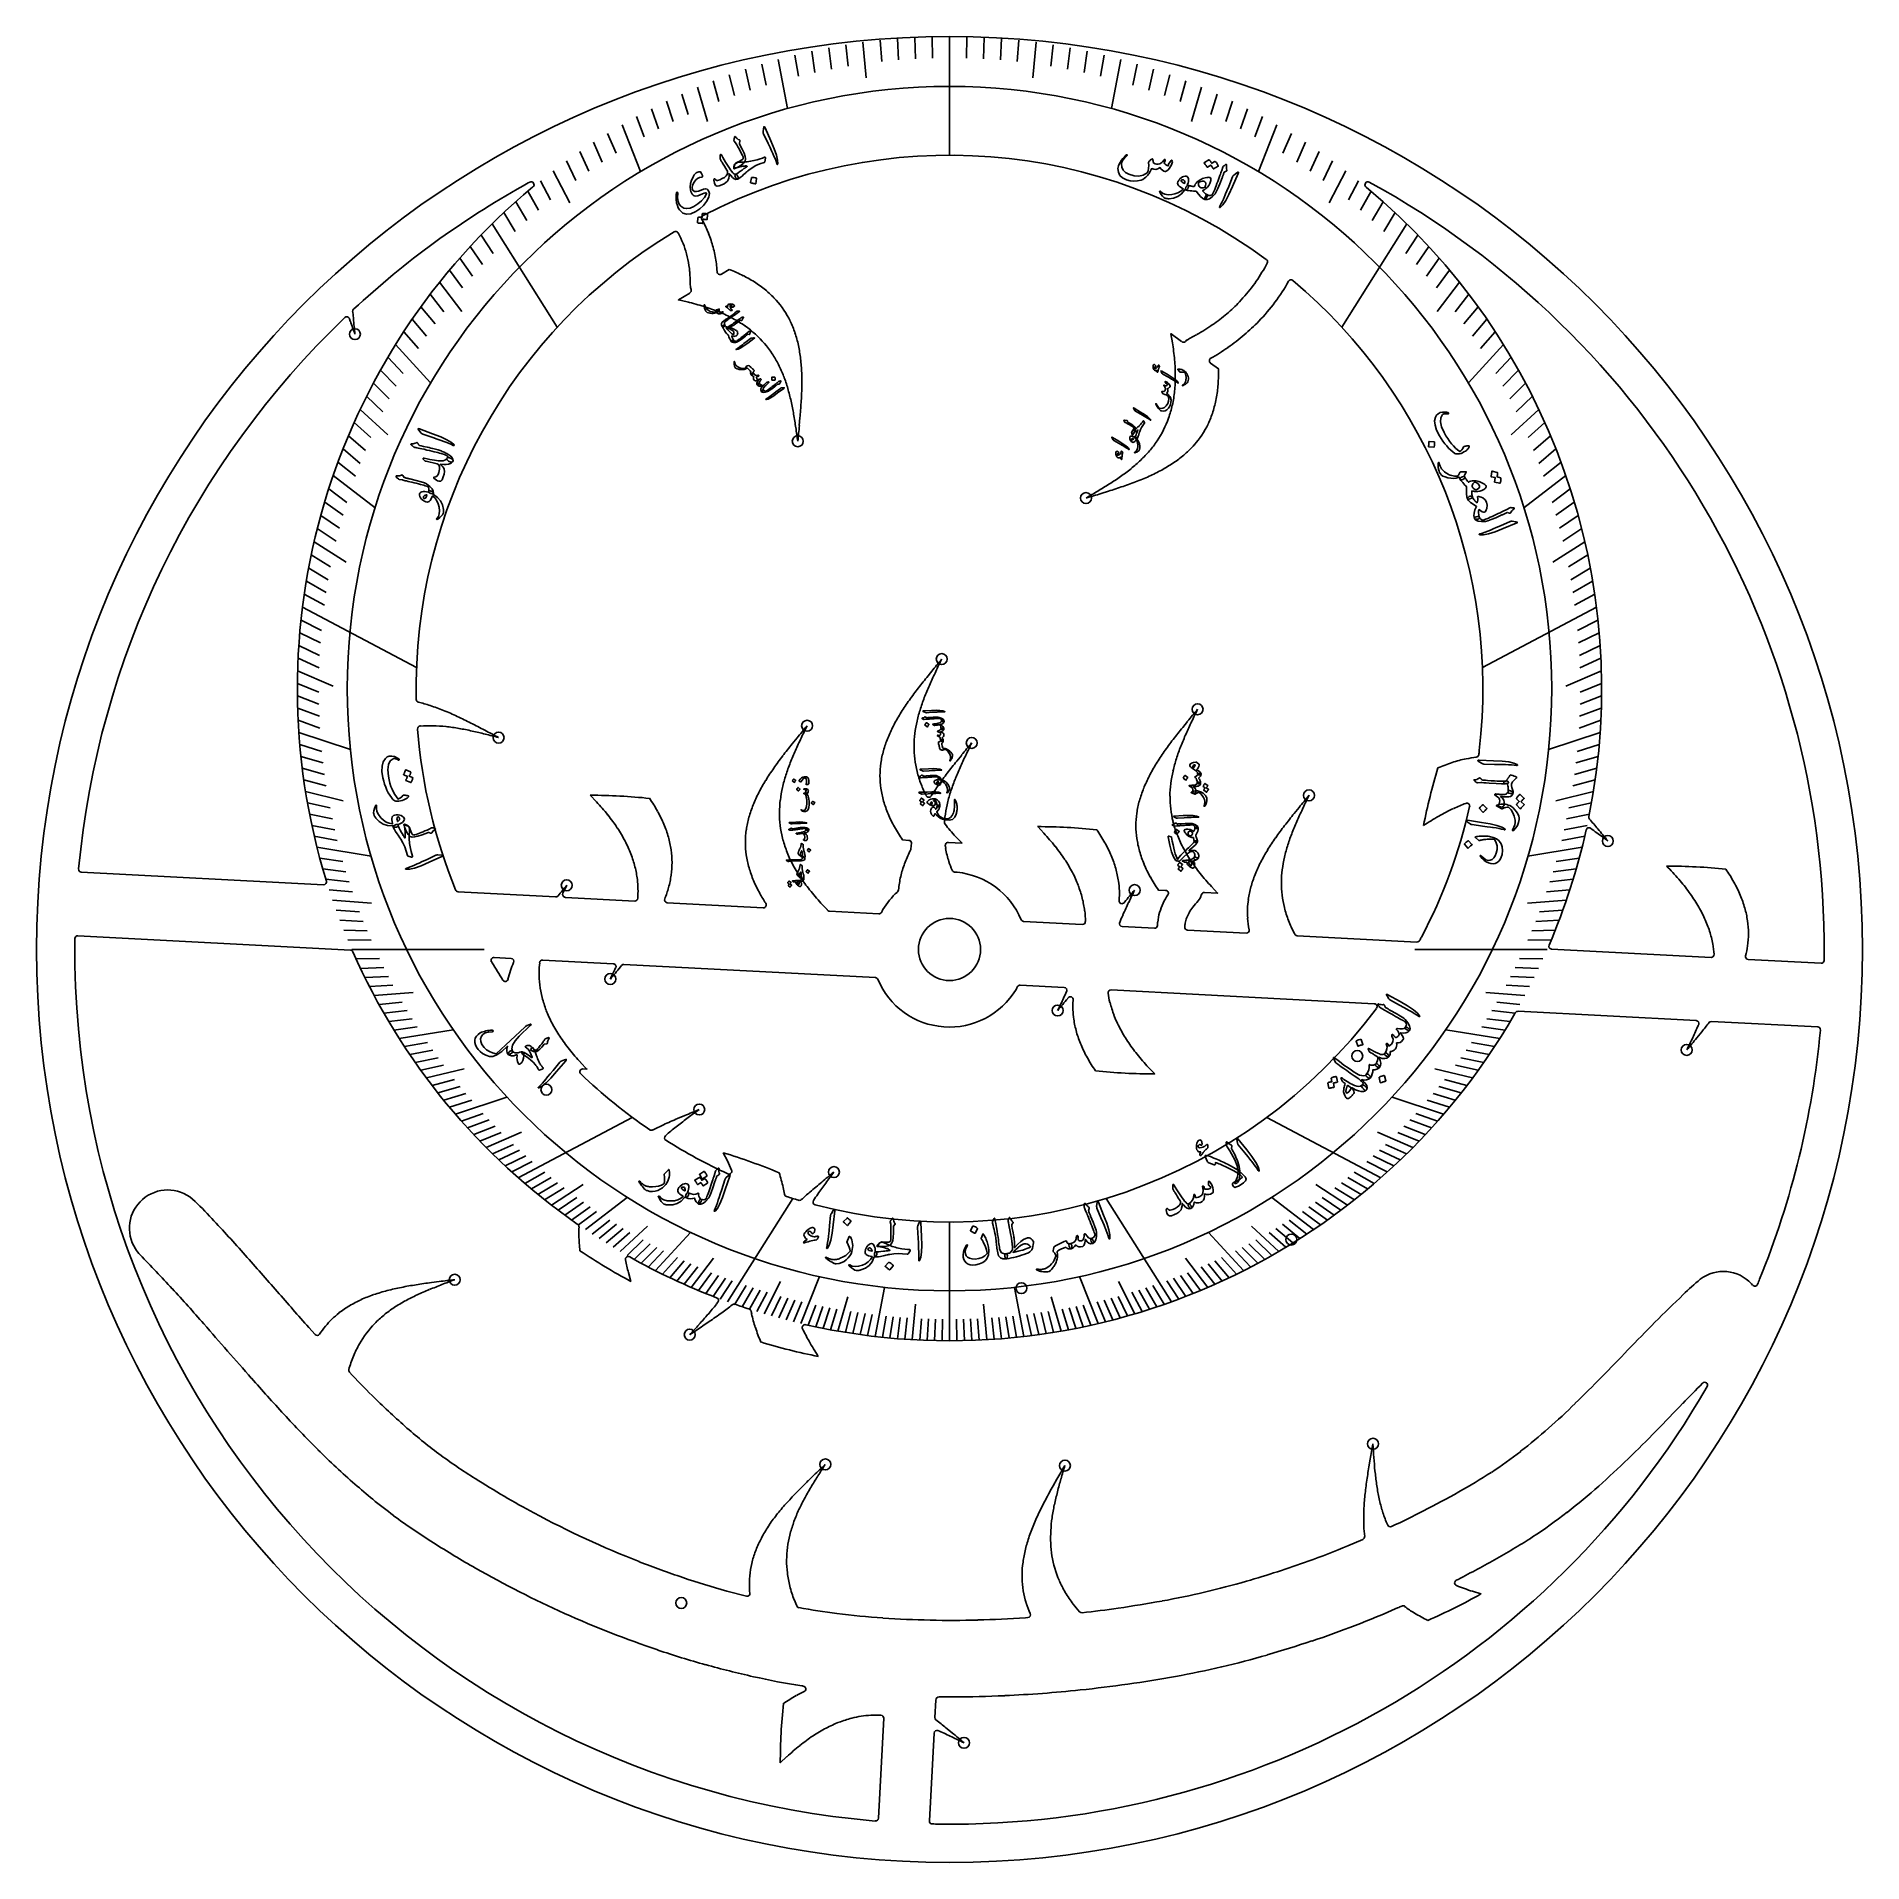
# Model space of a CAD drawing. Header units: millimetres. Extents: x -79 to 79, y -79 to 79.
import ezdxf

# ---------------------------------------------------------------- set-up
doc = ezdxf.new("R2010")
doc.units = ezdxf.units.MM
for name, color, linetype in [('CUT_INNER', 6, 'Continuous'), ('CUT_OUTER', 1, 'Continuous'), ('ENGRAVE', 7, 'Continuous'), ('ENGRAVE_FINE', 8, 'Continuous'), ('TEXT', 5, 'Continuous')]:
    doc.layers.add(name, color=color, linetype=linetype)

msp = doc.modelspace()

# ---------------------------------------------------------------- linework, layer by layer
at = {"layer": 'CUT_INNER'}
for points in [[(36.13, 66.16), (36.15, 66.14)], [(-23.31, 61.7), (-23.52, 62.1)], [(-20.17, 59), (-20.16, 58.79)], [(-19.78, 58.59), (-19.1, 59), (-19.1, 59)], [(27.35, 59.14), (27.56, 59.54)], [(-22.75, 56.18), (-23.51, 56.35), (-23.51, 56.36), (-23.51, 56.36), (-22.52, 56.95)], [(-51.98, 54.5), (-52.06, 54.72)], [(-51.77, 55.33), (-51.71, 54.74)], [(19.35, 52.64), (19.21, 53.41), (19.21, 53.42), (19.22, 53.42), (20.14, 52.73)], [(22.64, 50.87), (23.34, 50.36), (23.35, 50.35)], [(22.66, 51.29), (22.66, 51.29)], [(-12.97, 46.12), (-13.03, 45.45)], [(13.79, 39.76), (13.15, 39.56)], [(-1.97, 23.61), (-1.54, 24.14)], [(-45.9, 19.39), (-45.91, 19.39)], [(20.23, 19.27), (20.66, 19.79)], [(-13.65, 17.83), (-13.22, 18.36)], [(0.63, 16.35), (1.06, 16.87)], [(-30.62, 12.82), (-31.16, 13.38), (-31.16, 13.39)], [(-0.4, 11.47), (-0.44, 11.05)], [(29.9, 11.8), (30.32, 12.32)], [(0.53, 9.8), (1.06, 9.24), (1.07, 9.23), (1.06, 9.23), (-0.09, 9.29)], [(8.18, 10.09), (7.65, 10.66), (7.64, 10.67)], [(41.12, 10.76), (41.12, 10.76)], [(-3.53, 9.47), (-4.07, 9.5), (-4.07, 9.5)], [(-3.42, 8.52), (-3.4, 8.56)], [(-0.34, 9.11), (-0.36, 9.06)], [(-0.36, 8.96), (-0.33, 8.75)], [(-75.32, 6.72), (-54.3, 5.62)], [(62.22, 7.24), (62.21, 7.24)], [(-42.63, 5.01), (-34.17, 4.56)], [(-4.52, 4.99), (-4.5, 5.01)], [(18.75, 5.12), (18.13, 5.16), (18.13, 5.16)], [(22.73, 5.46), (23.26, 4.89), (23.27, 4.89), (23.26, 4.89), (22.11, 4.95)], [(-33.32, 4.52), (-27.3, 4.2)], [(-24.48, 4.06), (-16.16, 3.62)], [(-11.15, 4.03), (-10.62, 3.46), (-10.61, 3.45)], [(-10.4, 3.32), (-6.14, 3.09)], [(14.72, 4.28), (14.71, 4.24)], [(15.15, 4.06), (15.19, 4.1)], [(6.43, 2.44), (11.52, 2.17)], [(14.98, 1.99), (17.77, 1.84)], [(20.65, 1.69), (25.74, 1.42)], [(-51.97, -0.05), (-75.61, 1.19)], [(29.92, 1.4), (29.96, 1.32)], [(30.17, 1.19), (40.55, 0.65)], [(52.23, 0.04), (66.06, -0.69)], [(-38.03, -0.78), (-39.51, -0.7)], [(-29.17, -1.24), (-35.29, -0.92)], [(-28.45, -1.38), (-28.55, -1.51)], [(-6.43, -2.44), (-28.24, -1.29)], [(69.29, -0.86), (75.61, -1.19)], [(9.95, -3.29), (6.14, -3.09)], [(10.29, -4.2), (10.25, -4.24)], [(10.72, -4.41), (10.73, -4.38)], [(36.85, -4.7), (14.02, -3.51)], [(49.09, -5.48), (49.05, -5.55)], [(64.77, -6.17), (49.32, -5.36)], [(75.32, -6.72), (66.1, -6.24)], [(65.25, -7.14), (64.82, -7.66)], [(64.96, -6.57), (64.99, -6.52)], [(-32, -9.81), (-31.46, -10.38), (-31.46, -10.38), (-31.46, -10.38), (-31.81, -10.36)], [(17.26, -10.23), (17.8, -10.8), (17.8, -10.8)], [(-23.59, -14.66), (-22.97, -14.4)], [(-24.5, -16.03), (-24.64, -16.16)], [(-19.27, -18.33), (-19.62, -17.63), (-19.62, -17.63)], [(-14.43, -20.65), (-14.32, -21.23)], [(-32.24, -23.85), (-32.29, -23.82)], [(-27.86, -28.03), (-27.65, -28.79), (-27.65, -28.79)], [(-44.94, -28.89), (-44.27, -28.81)], [(69.58, -29), (69.67, -29.11)], [(-20.22, -30.75), (-20.09, -30.59)], [(-17.37, -31.2), (-17.41, -31.19)], [(-17.16, -31.6), (-17.2, -31.4)], [(-55.58, -32.79), (-55.04, -33.39)], [(-20.84, -32.27), (-21.4, -32.65)], [(-11.38, -35.3), (-11.38, -35.3)], [(36.38, -44.89), (36.5, -44.22)], [(-12.25, -46.08), (-11.76, -45.61)], [(8.99, -46.53), (9.32, -45.95)], [(37.89, -49.64), (38.02, -49.93)], [(34.56, -51.73), (35.86, -51.17)], [(44.12, -54.64), (43.96, -54.72)], [(-19.33, -55.65), (-17.62, -56.1)], [(-13.47, -56.4), (-13.25, -56.94)], [(45.36, -55.67), (46.1, -55.9), (46.11, -55.91)], [(6.59, -57.98), (6.8, -57.96)], [(-1.19, -65.12), (-1.2, -65.13), (-1.27, -66.63)], [(-6.17, -75.37), (-5.71, -66.69)], [(-1.34, -67.98), (-1.74, -75.6)], [(-0.87, -67.81), (-1, -67.76)], [(-0.31, -67.52), (0.22, -67.95)], [(-14.12, -70.02), (-14.68, -70.56), (-14.69, -70.56)]]:
    msp.add_lwpolyline(points, dxfattribs=at)
msp.add_circle((0, 0), 2.69, dxfattribs=at)
for centre, radius, start, end in [((0, 22.63), 46.27, 53.56, 117.5161), ((-10.33, 18.64), 54.57, 118.5473, 119.2489), ((-36.29, 66.35), 0.25, 309.5592, 118.6523), ((36.29, 66.35), 0.25, 61.3477, 230.4492), ((0, 0), 75.88, 359.6488, 61.325), ((0, 22.63), 56.57, 129.6951, 197.1607), ((-0.01, 0.01), 75.86, 119.1796, 132.9489), ((0, 22.63), 56.57, 348.6847, 50.2744), ((-21.26, 63.45), 0.25, 117.5977, 210.9375), ((0, 22.63), 46.27, 121.0966, 181.1579), ((-23.77, 62.04), 0.25, 36.5735, 121.1133), ((-24.49, 61.57), 1.11, 28.6962, 33.9633), ((-22.93, 62.44), 1.7, 27.7803, 31.2715), ((-30.04, 58.48), 9.84, 21.6116, 28.8545), ((-30.55, 58.29), 10.38, 14.6466, 21.5948), ((-30.22, 58.4), 7.66, 18.3345, 25.4835), ((-30.93, 58.17), 8.41, 11.5409, 18.316), ((-31.5, 58.04), 11.37, 8.1485, 14.6347), ((-32.12, 57.93), 9.62, 5.2727, 11.5304), ((-34.15, 57.75), 11.66, 359.5645, 5.2334), ((-32.49, 57.89), 12.37, 5.15, 8.1989), ((-19.91, 58.81), 0.25, 183.8429, 300.9375), ((-24.6, 45.27), 14.79, 63.0201, 68.1769), ((14.8, 66.14), 14.36, 316.0789, 330.8464), ((27.34, 59.66), 0.25, 332.2398, 53.6133), ((-22.65, 57.17), 0.25, 300.9375, 20.702), ((-21.27, 57.68), 1.22, 181.0842, 191.8948), ((-21.5, 57.63), 0.984, 191.386, 202.2392), ((-23.2, 48), 11.73, 56.9207, 63.0323), ((-22.05, 49.78), 9.61, 49.8569, 56.9126), ((-21.23, 50.75), 8.33, 42.0481, 49.8332), ((14.8, 66.14), 16.74, 315.9506, 330.7735), ((29.63, 57.85), 0.25, 49.7461, 150.7857), ((0, 22.63), 46.27, 353.3213, 49.919), ((-51.53, 55.36), 0.25, 133.0664, 186.0118), ((-27.66, 35.68), 21.08, 72.4171, 76.5096), ((-26.25, 40.15), 16.4, 67.5136, 72.4245), ((-20.81, 51.14), 7.77, 25.8159, 42.0108), ((14.3, 66.63), 15.07, 310.3551, 316.084), ((0, 0), 75.87, 133.7435, 174.712), ((-52.29, 54.63), 0.25, 20.0786, 133.7695), ((-190.18, 5.03), 146.79, 19.2302, 19.6923), ((-238.54, 35.97), 187.77, 5.3196, 5.7349), ((-24.97, 43.23), 13.07, 61.761, 67.5156), ((-23.9, 45.22), 10.8, 55.2186, 61.7534), ((-23.1, 46.38), 9.39, 48.0767, 55.1986), ((-21.54, 50.78), 8.58, 18.4405, 25.8241), ((12.59, 68.9), 17.91, 299.6848, 304.8637), ((13.56, 67.5), 16.21, 304.8704, 310.3461), ((14.28, 66.64), 17.46, 310.2392, 315.9564), ((-22.63, 46.91), 8.68, 33.3955, 48.0625), ((-22.94, 50.32), 10.05, 11.9544, 18.4227), ((-25.29, 49.82), 12.45, 6.5412, 11.9504), ((-1.48, 49.34), 21.08, 4.9171, 9.0096), ((20.29, 52.93), 0.25, 233.4375, 312.5828), ((21.2, 52), 1.05, 123.4764, 134.5098), ((25.77, 44.51), 9.82, 116.0412, 121.6459), ((13.54, 67.52), 18.61, 304.7707, 310.2313), ((-23.25, 46.5), 9.42, 26.7311, 33.3839), ((-24.59, 45.83), 10.92, 20.9296, 26.7126), ((-28.94, 49.4), 16.13, 2.2075, 6.5458), ((3.19, 49.74), 16.4, 0.0136, 4.9245), ((22.79, 51.08), 0.25, 120.8842, 233.452), ((12.6, 68.88), 20.27, 299.7773, 304.7709), ((-27.02, 44.9), 13.53, 16.1779, 20.9223), ((-34.6, 49.18), 21.8, 358.8877, 2.2157), ((6.52, 49.74), 13.07, 354.261, 0.0156), ((8.55, 50.18), 14.79, 355.5201, 0.6769), ((-31.24, 43.68), 17.92, 12.5282, 16.1781), ((-39.06, 41.94), 25.93, 9.9651, 12.5318), ((-43.96, 49.36), 31.15, 356.4943, 358.896), ((8.78, 49.52), 10.8, 347.7186, 354.2534), ((13.69, 49.55), 9.61, 342.3569, 349.4126), ((11.61, 49.94), 11.73, 349.4207, 355.5323), ((-57.25, 38.74), 44.4, 8.4499, 9.969), ((-62.08, 50.46), 49.3, 354.9474, 356.5009), ((10.82, 48.99), 8.68, 325.8955, 340.5625), ((10.15, 49.22), 9.39, 340.5767, 347.6986), ((14.91, 49.17), 8.33, 334.5481, 342.3332), ((-158.53, 23.72), 146.79, 7.9802, 8.4423), ((-199.92, 63.49), 187.77, 354.0696, 354.4849), ((15.42, 48.93), 7.77, 318.3159, 334.5108), ((9.08, 50.39), 10.92, 313.4296, 319.2126), ((10.21, 49.4), 9.42, 319.2311, 325.8839), ((13.85, 50.58), 10.05, 304.4544, 310.9227), ((14.81, 49.47), 8.58, 310.9405, 318.3241), ((4.55, 55.7), 17.92, 305.0282, 308.6781), ((7.29, 52.28), 13.53, 308.6779, 313.4223), ((10.71, 55.77), 16.13, 294.7075, 299.0458), ((12.5, 52.56), 12.45, 299.0412, 304.4504), ((-62.61, 165.67), 146.79, 300.4802, 300.9423), ((-9.97, 77.85), 44.4, 300.9499, 302.469), ((-0.99, 86.79), 49.3, 287.4474, 289.0009), ((-0.05, 62.26), 25.93, 302.4651, 305.0318), ((4.92, 69.63), 31.15, 288.9943, 291.396), ((8.34, 60.92), 21.8, 291.3877, 294.7157), ((-41.7, 219.13), 187.77, 286.5696, 286.9849), ((38.89, 5.01), 44.4, 154.5124, 156.0315), ((143.44, -95.18), 187.77, 140.1321, 140.5474), ((131.3, -39.06), 146.79, 154.0427, 154.5048), ((21.93, 3.62), 31.15, 142.5568, 144.9585), ((36.35, -7.41), 49.3, 141.0099, 142.5634), ((22.01, 12.51), 25.93, 156.0276, 158.5943), ((-46.01, 21.7), 0.25, 181.2305, 255.4171), ((-49.02, 9.25), 12.56, 71.5927, 76.4558), ((-50.89, 3.46), 18.64, 67.9263, 71.7495), ((-53.59, -3.2), 25.83, 65.0806, 67.9348), ((14.27, 8.99), 21.8, 144.9502, 148.2782), ((10.37, 16.78), 13.53, 162.2404, 166.9848), ((14.55, 15.44), 17.92, 158.5907, 162.2406), ((165.64, -99.52), 187.77, 140.1321, 140.5474), ((153.5, -43.41), 146.79, 154.0427, 154.5048), ((-45.89, 19.14), 0.25, 95.8513, 184.3945), ((-0.01, 22.63), 46.26, 184.353, 202.1838), ((-45.1, 8.49), 10.92, 88.4296, 94.2126), ((-45.17, 5.89), 13.53, 83.6779, 88.4223), ((-45.65, 1.53), 17.92, 80.0282, 83.6781), ((-58.91, -14.68), 38.48, 63.1192, 65.0882), ((-47.04, -6.36), 25.93, 77.4651, 80.0318), ((-71.8, -40.11), 66.99, 61.973, 63.1248), ((-128.51, -146.74), 187.77, 61.5696, 61.9849), ((131.76, -100.96), 187.77, 140.1321, 140.5474), ((119.63, -44.84), 146.79, 154.0427, 154.5048), ((6.19, 13.66), 12.45, 152.6037, 158.0129), ((9.45, 11.97), 16.13, 148.27, 152.6083), ((7.83, 17.36), 10.92, 166.9921, 172.7751), ((58.55, -11.75), 49.3, 141.0099, 142.5634), ((61.09, 0.67), 44.4, 154.5124, 156.0315), ((-51.05, -24.39), 44.4, 75.9499, 77.469), ((-75.92, -123.71), 146.79, 75.4802, 75.9423), ((24.67, -13.18), 49.3, 141.0099, 142.5634), ((27.21, -0.77), 44.4, 154.5124, 156.0315), ((3.96, 14.56), 10.05, 158.0169, 164.4852), ((6.34, 17.56), 9.42, 172.7936, 179.4464), ((5.61, 17.56), 8.68, 179.458, 194.125), ((146.04, -102.44), 187.77, 140.1321, 140.5474), ((133.91, -46.33), 146.79, 154.0427, 154.5048), ((44.13, -0.72), 31.15, 142.5568, 144.9585), ((36.75, 11.09), 17.92, 158.5907, 162.2406), ((44.21, 8.17), 25.93, 156.0276, 158.5943), ((10.26, -2.15), 31.15, 142.5568, 144.9585), ((2.87, 9.66), 17.92, 158.5907, 162.2406), ((10.33, 6.74), 25.93, 156.0276, 158.5943), ((1.74, 15.07), 7.77, 171.8784, 188.0733), ((2.54, 14.96), 8.58, 164.503, 171.8866), ((38.95, -14.67), 49.3, 141.0099, 142.5634), ((41.49, -2.25), 44.4, 154.5124, 156.0315), ((31.65, 7.63), 16.13, 148.27, 152.6083), ((36.47, 4.65), 21.8, 144.9502, 148.2782), ((32.57, 12.43), 13.53, 162.2404, 166.9848), ((48.19, 2.15), 14.79, 108.0201, 113.1769), ((47.24, 5.07), 11.73, 101.9207, 108.0323), ((46.4, 9.41), 7.3, 95.5122, 102.4696), ((45.67, 16.93), 0.25, 276.6242, 352.793), ((17.12, 20.57), 29.03, 352.7285, 353.4257), ((-2.23, 6.19), 16.13, 148.27, 152.6083), ((2.6, 3.21), 21.8, 144.9502, 148.2782), ((-1.31, 11), 13.53, 162.2404, 166.9848), ((6.29, 17.74), 9.39, 194.1392, 201.2611), ((6.54, 17.81), 9.65, 201.0937, 207.5445), ((24.54, -3.64), 31.15, 142.5568, 144.9585), ((17.15, 8.17), 17.92, 158.5907, 162.2406), ((24.62, 5.25), 25.93, 156.0276, 158.5943), ((28.39, 9.32), 12.45, 152.6037, 158.0129), ((28.54, 13.21), 9.42, 172.7936, 179.4464), ((30.03, 13.02), 10.92, 166.9921, 172.7751), ((91.99, 0.67), 51.86, 163.0933, 168.7818), ((-31.3, -38.48), 51.86, 84.1558, 89.8443), ((-46.15, -1.45), 21.08, 38.4796, 42.5721), ((-38.25, 4.8), 14.79, 29.0826, 34.2394), ((-5.49, 7.88), 12.45, 152.6037, 158.0129), ((-5.33, 11.78), 9.42, 172.7936, 179.4464), ((-3.84, 11.59), 10.92, 166.9921, 172.7751), ((2.3, 15.16), 8.33, 188.1106, 195.8957), ((3.53, 15.51), 9.61, 195.9194, 202.9751), ((-1.79, 13.45), 0.25, 206.1248, 327.4581), ((14.7, 3.21), 19.16, 144.8347, 148.1596), ((12.97, 9.51), 13.53, 162.2404, 166.9848), ((24.74, 10.61), 8.58, 164.503, 171.8866), ((26.16, 10.21), 10.05, 158.0169, 164.4852), ((27.81, 13.22), 8.68, 179.458, 194.125), ((175.31, -106.99), 187.77, 140.1321, 140.5474), ((163.17, -50.88), 146.79, 154.0427, 154.5048), ((49.02, 1.07), 12.35, 110.0098, 115.3221), ((44.88, 12.44), 0.25, 347.168, 111.0295), ((-42.48, 1.47), 16.4, 33.5761, 38.487), ((-35.57, 6.28), 11.73, 22.9832, 29.0948), ((-9.13, 9.18), 8.58, 164.503, 171.8866), ((-7.71, 8.78), 10.05, 158.0169, 164.4852), ((-6.07, 11.79), 8.68, 179.458, 194.125), ((5.47, 16.34), 11.73, 202.9832, 209.0948), ((10.44, 10.1), 10.92, 166.9921, 172.7751), ((23.94, 10.72), 7.77, 171.8784, 188.0733), ((28.49, 13.39), 9.39, 194.1392, 201.2611), ((68.22, -19.22), 49.3, 141.0099, 142.5634), ((53.88, 0.7), 25.93, 156.0276, 158.5943), ((70.76, -6.8), 44.4, 154.5124, 156.0315), ((0.01, 22.63), 46.26, 332.2266, 347.2131), ((54.28, -9.31), 24, 119.555, 123.2484), ((51.59, -4.56), 18.55, 115.0712, 119.566), ((55.71, 11.48), 0.25, 168.5783, 220.3382), ((13.11, -24.99), 55.83, 39.4152, 40.567), ((-39.7, 3.31), 13.07, 27.8235, 33.5781), ((-33.62, 7.11), 9.61, 15.9194, 22.9751), ((-32.4, 7.47), 8.33, 8.1106, 15.8957), ((-9.94, 9.29), 7.77, 171.8784, 188.0733), ((-5.38, 11.96), 9.39, 194.1392, 201.2611), ((8.16, 17.83), 14.79, 209.0826, 214.2394), ((-0.19, 11.02), 0.25, 174.4138, 219.473), ((14.93, 23.07), 19.58, 218.5636, 222.6518), ((7.5, -41.2), 51.86, 84.1558, 89.8443), ((-7.34, -4.17), 21.08, 38.4796, 42.5721), ((0.55, 2.07), 14.79, 29.0826, 34.2394), ((24.5, 10.81), 8.33, 188.1106, 195.8957), ((29.8, 13.91), 10.8, 201.2811, 207.8159), ((46.14, -2.82), 21.8, 144.9502, 148.2782), ((53.8, -8.19), 31.15, 142.5568, 144.9585), ((46.42, 3.62), 17.92, 158.5907, 162.2406), ((0.04, 22.62), 56.53, 336.8364, 347.4817), ((55.47, 10.31), 0.25, 54.5864, 167.5195), ((40.55, -10.74), 26.05, 53.1832, 54.6709), ((-31.27, -107.79), 146.79, 52.9802, 53.4423), ((-88.67, -108.93), 187.77, 39.0696, 39.4849), ((-37.7, 4.37), 10.8, 21.2811, 27.8159), ((-36.39, 4.88), 9.39, 14.1392, 21.2611), ((-31.84, 7.55), 7.77, 351.8784, 8.0733), ((-9.38, 9.38), 8.33, 188.1106, 195.8957), ((-4.08, 12.47), 10.8, 201.2811, 207.8159), ((5.41, 3.97), 9.94, 152.7717, 159.5916), ((-3.54, 9.22), 0.25, 350.0769, 87), ((-3.62, 8.68), 0.25, 331.4129, 353.9466), ((0.64, 8.35), 4.02, 168.0715, 175.698), ((-0.12, 8.99), 0.25, 165.0687, 188.5069), ((-0.1, 9.04), 0.25, 87, 165.0687), ((8.49, 10.36), 8.97, 190.3369, 197.7429), ((-3.67, -1.25), 16.4, 33.5761, 38.487), ((3.23, 3.56), 11.73, 22.9832, 29.0948), ((5.18, 4.39), 9.61, 15.9194, 22.9751), ((25.73, 11.16), 9.61, 195.9194, 202.9751), ((31.81, 14.97), 13.07, 207.8235, 213.5781), ((41.32, 0.16), 16.13, 148.27, 152.6083), ((39.7, 5.55), 10.92, 166.9921, 172.7751), ((42.24, 4.96), 13.53, 162.2404, 166.9848), ((-75.3, 6.97), 0.25, 174.5508, 267), ((-35.74, 5.05), 8.72, 6.7295, 14.108), ((-32.64, 7.66), 8.58, 344.503, 351.8866), ((-8.15, 9.73), 9.61, 195.9194, 202.9751), ((-2.07, 13.53), 13.07, 207.8235, 213.5781), ((4.52, 4.31), 8.98, 159.6049, 166.9773), ((6.6, 9.67), 6.96, 197.0457, 203.6952), ((0.46, 6.97), 0.25, 202.8521, 266.4844), ((0.19, 2.2), 4.53, 84.0195, 86.776), ((0, 0), 6.73, 22.5983, 84.3629), ((-0.9, 0.59), 13.07, 27.8235, 33.5781), ((1.11, 1.65), 10.8, 21.2811, 27.8159), ((6.41, 4.74), 8.33, 8.1106, 15.8957), ((27.67, 11.99), 11.73, 202.9832, 209.0948), ((34.58, 16.81), 16.4, 213.5761, 218.487), ((38.25, 19.72), 21.08, 218.4796, 222.5721), ((35.83, 2.74), 10.05, 158.0169, 164.4852), ((38.05, 1.85), 12.45, 152.6037, 158.0129), ((38.21, 5.74), 9.42, 172.7936, 179.4464), ((62.07, -44.62), 51.86, 84.1558, 89.8443), ((45.04, -9.53), 24, 40.6175, 44.3109), ((55.12, -1.35), 14.79, 29.0826, 34.2394), ((-54.29, 5.87), 0.25, 267, 17.0508), ((-42.62, 5.26), 0.25, 202.3242, 267), ((93.02, -99.9), 164.48, 140.1174, 140.5317), ((-33.31, 4.77), 0.25, 154.3883, 267), ((53.02, -36.52), 95.94, 153.9816, 154.4408), ((-35.79, 5.05), 8.77, 356.0292, 6.685), ((-33.26, 7.82), 9.22, 338.2015, 344.6288), ((-6.2, 10.56), 11.73, 202.9832, 209.0948), ((-6.62, 10.24), 11.21, 208.6773, 213.7678), ((0.7, 15.38), 16.4, 213.5761, 218.487), ((4.37, 18.29), 21.08, 218.4796, 222.5721), ((0, 0), 6.73, 132.1744, 149.0494), ((-4.67, 5.19), 0.25, 311.4844, 355.0434), ((3.98, 4.43), 8.43, 166.9848, 174.9529), ((2.41, 2.16), 9.39, 14.1392, 21.2611), ((7, 4.83), 7.74, 355.8867, 8.0869), ((160.17, -115.21), 187.77, 140.1321, 140.5474), ((148.04, -59.1), 146.79, 154.0427, 154.5048), ((30.35, 13.48), 14.79, 209.0826, 214.2394), ((18.74, 4.87), 0.25, 326.4644, 87), ((22.1, 4.7), 0.25, 87.0384, 170.9056), ((34.41, 3.14), 8.58, 164.503, 171.8866), ((37.48, 5.75), 8.68, 179.458, 194.125), ((49.18, -5.98), 18.55, 36.1337, 40.6285), ((52.39, -3.64), 14.58, 30.8048, 36.1389), ((57.8, 0.14), 11.73, 22.9832, 29.0948), ((-34.15, 4.81), 0.25, 267, 320.4431), ((-27.29, 4.45), 0.25, 267, 357.7356), ((-24.47, 4.31), 0.25, 159.6637, 267), ((-16.14, 3.87), 0.25, 267, 32.9156), ((-10.39, 3.57), 0.251, 207.1956, 266.9476), ((-6.13, 3.34), 0.25, 267, 331.1719), ((-0.97, 0.56), 5.61, 148.9095, 151.7085), ((3.06, 2.33), 8.72, 6.7295, 14.108), ((4.37, 2.44), 7.42, 359.8438, 7.015), ((14.96, 4.22), 0.25, 173.9466, 320.8243), ((55.62, -15.02), 44.4, 154.5124, 156.0315), ((22.87, 1.84), 4.84, 163.5385, 173.6736), ((23.32, 1.71), 5.31, 154.181, 163.5035), ((24.05, 1.36), 6.12, 146.4935, 154.1907), ((23.62, 1.58), 3.26, 150.404, 159.3903), ((24.55, 1.05), 4.33, 142.6274, 150.4019), ((26.04, -0.09), 6.2, 135.9996, 142.5715), ((20.69, 5.02), 1.19, 317.6434, 346.1172), ((33.65, 3.25), 7.8, 171.9089, 183.9605), ((38.16, 5.92), 9.39, 194.1392, 201.2611), ((54.77, -2.23), 11.81, 24.6426, 30.8026), ((59.75, 0.96), 9.61, 15.9194, 22.9751), ((60.98, 1.32), 8.33, 8.1106, 15.8957), ((6.44, 2.69), 0.25, 203.2031, 267), ((11.53, 2.42), 0.25, 267, 1.2231), ((14.99, 2.24), 0.25, 157.9462, 267), ((30.4, -3.92), 16.84, 155.6833, 158.2001), ((17.79, 2.09), 0.25, 267, 357), ((21.31, 2), 3.28, 173.3942, 178.6479), ((22.44, 1.91), 2.03, 169.0893, 178.6785), ((20.66, 1.94), 0.25, 177, 267), ((23.02, 1.81), 2.62, 159.4316, 169.3837), ((25.75, 1.67), 0.25, 267, 10.0702), ((33.06, 3.2), 7.22, 183.8356, 191.8349), ((39.47, 6.44), 10.8, 201.2811, 207.8159), ((56.41, -1.47), 10, 17.7675, 24.629), ((61.54, 1.4), 7.77, 351.8784, 8.0733), ((-34.53, 0.32), 41.35, 179.1323, 179.7958), ((0, 0), 75.88, 179.6489, 265.1325), ((-75.62, 0.94), 0.25, 87, 179.1211), ((30.18, 1.44), 0.25, 209.2099, 267), ((40.57, 0.9), 0.25, 267, 331.6992), ((16.74, 13.75), 27.32, 331.6559, 332.3494), ((52.24, 0.29), 0.25, 156.9735, 267), ((57.39, -1.15), 8.97, 10.4424, 17.7413), ((59.25, -0.85), 7.09, 3.524, 10.8122), ((62.44, 1.22), 6.85, 345.0427, 352.3429), ((-51.99, -0.3), 0.25, 23.7331, 87), ((0, 22.63), 56.57, 203.8016, 235.1965), ((-39.52, -0.95), 0.25, 87, 205.1362), ((-38.71, -0.52), 1.16, 207.3454, 212.9769), ((-0.33, 22.43), 45.88, 210.9339, 213.14), ((-31.11, -4.11), 7.34, 156.0236, 161.8716), ((-38.04, -1.03), 0.25, 336.687, 87), ((-28.43, -1.97), 7.17, 173.404, 179.9694), ((-35.31, -1.17), 0.25, 87, 174.4138), ((-173.54, 117.8), 187.77, 320.1321, 320.5474), ((-29.18, -1.49), 0.25, 334.3883, 87), ((-28.25, -1.54), 0.25, 87, 140.8243), ((66.08, -0.44), 0.25, 267, 4.8306), ((69.3, -0.61), 0.25, 166.3818, 267), ((75.62, -0.94), 0.25, 267, 359.1211), ((34.53, -0.32), 41.35, 359.1323, 359.7958), ((-38.54, -2.52), 0.25, 213.2227, 346.3818), ((-31.96, -4.01), 6.5, 160.3996, 167.2801), ((-26.92, -2.05), 8.68, 179.458, 194.125), ((-148.78, 55.57), 132.76, 334.0305, 334.4906), ((-6.44, -2.69), 0.25, 23.2031, 87), ((0, 0), 6.73, 202.5999, 329.05), ((6.13, -3.34), 0.25, 87, 151.1719), ((-26.23, -1.87), 9.39, 194.1392, 201.2611), ((0.97, -0.56), 5.61, 328.9095, 331.7085), ((-122.6, 58.96), 146.79, 334.0427, 334.5048), ((-134.73, 115.08), 187.77, 320.1321, 320.5474), ((-12.41, 6.56), 24.77, 334.2124, 335.6704), ((9.94, -3.54), 0.25, 335.6489, 87), ((10.48, -4.35), 0.25, 353.9466, 140.8243), ((18.44, -4.97), 7.74, 175.8867, 188.0869), ((14.01, -3.76), 0.25, 87, 188.5069), ((20.13, -2.95), 6.43, 187.5281, 194.7723), ((23.03, -2.3), 9.39, 194.1392, 201.2611), ((36.84, -4.95), 0.25, 323.2617, 87), ((-24.92, -1.36), 10.8, 201.2811, 207.8159), ((0, 22.63), 56.57, 257.2647, 330.1181), ((0, 22.63), 46.27, 255.4096, 323.1737), ((19.03, -4.88), 8.33, 188.1106, 195.8957), ((24.33, -1.78), 10.8, 201.2811, 207.8159), ((49.3, -5.61), 0.25, 87, 150.293), ((64.76, -6.42), 0.25, 336.6657, 87), ((35.82, 16.78), 37.93, 320.8929, 322.4446), ((66.08, -6.49), 0.25, 87, 142.1778), ((-22.92, -0.3), 13.07, 207.8235, 213.5781), ((-20.14, 1.54), 16.4, 213.5761, 218.487), ((20.26, -4.53), 9.61, 195.9194, 202.9751), ((26.34, -0.72), 13.07, 207.8235, 213.5781), ((-68.02, 55.54), 146.79, 334.0427, 334.5048), ((-80.16, 111.65), 187.77, 320.1321, 320.5474), ((24.39, 11.46), 44.4, 334.5124, 336.0315), ((0, 0), 75.87, 337.852, 354.7119), ((75.3, -6.97), 0.25, 354.5508, 87), ((-16.47, 4.45), 21.08, 218.4796, 222.5721), ((22.21, -3.7), 11.73, 202.9832, 209.0948), ((24.89, -2.21), 14.79, 209.0826, 214.2394), ((29.11, 1.12), 16.4, 213.5761, 218.487), ((32.78, 4.03), 21.08, 218.4796, 222.5721), ((-31.82, -10.61), 0.25, 87, 226.2305), ((-0.03, 22.59), 46.22, 226.245, 235.8059), ((17.94, 41.06), 51.86, 264.1558, 269.8443), ((49.22, -187.74), 187.77, 112.1946, 112.6099), ((64.78, -132.48), 146.79, 126.1052, 126.5673), ((-25.87, -15.43), 0.25, 235.7227, 296.4271), ((-14.48, -37.92), 24.95, 114.4691, 116.8676), ((-4.27, -60.02), 49.3, 113.0724, 114.6259), ((-7.61, -35.7), 25.93, 128.0901, 130.6568), ((3.79, -50.24), 44.4, 126.5749, 128.094), ((-24.47, -16.34), 0.25, 131.5574, 237.832), ((-0.03, 22.57), 46.2, 237.8691, 245.4433), ((-34.65, -67.27), 51.86, 67.4683, 73.1568), ((-30.64, -24.02), 12.72, 22.6159, 26.5691), ((-19.13, -19.23), 0.25, 245.5664, 22.7855), ((-28.88, -23.82), 14.79, 12.3951, 17.5519), ((31.51, -71.89), 66.99, 129.473, 130.6248), ((24.93, -46.7), 44.4, 143.4499, 144.969), ((108.31, -165.09), 187.77, 129.0696, 129.4849), ((107.17, -107.69), 146.79, 142.9802, 143.4423), ((-67.82, -24.18), 3.32, 49.5177, 212.6481), ((-82.16, -39.5), 24.3, 41.654, 47.2567), ((-14.07, -21.19), 0.25, 190.8728, 252.2461), ((-0.74, 20.24), 43.77, 252.1574, 253.6022), ((-13.02, -21.51), 0.25, 253.6523, 312.1004), ((6.6, -42.99), 28.84, 130.4537, 132.4193), ((-11.59, -21.91), 0.25, 146.8837, 255.4102), ((1.17, -30.19), 15.46, 144.5333, 147.0172), ((-168.21, -121.95), 143.47, 41.7004, 43.4178), ((-32.39, -24.05), 0.25, 356.5702, 55.3711), ((-24.92, -24.55), 7.23, 176.1733, 182.1111), ((-17.36, -24.52), 14.79, 181.1451, 186.3019), ((-67.8, -24.16), 3.35, 212.6671, 223.9232), ((-145.3, -100.6), 105.5, 42.4278, 44.6265), ((-330.03, -266.16), 360.22, 41.0359, 41.7036), ((-3.22, 16.96), 51.86, 236.2183, 241.9068), ((-27.86, -26.88), 0.25, 60.646, 191.5355), ((-0.04, 22.54), 56.47, 240.6261, 249.0825), ((-12.53, -23.93), 15.86, 190.9106, 194.977), ((67.13, -31.25), 3.32, 42.5071, 127.1442), ((-214.39, -163.71), 199.08, 41.2411, 42.4213), ((477.84, 436.98), 710.79, 221.03479, 221.36965), ((-45.92, -41.72), 12.45, 108.917, 114.3261), ((-44.72, -45.2), 16.13, 104.5833, 108.9216), ((-43.29, -50.69), 21.8, 101.2635, 104.5915), ((-41.46, -59.86), 31.15, 98.87, 101.2718), ((-38.64, -46.22), 17.92, 114.904, 118.5539), ((-38.66, -77.79), 49.3, 97.3232, 98.8766), ((-35.27, -53.48), 25.93, 112.3409, 114.9076), ((-28.24, -70.57), 44.4, 110.8257, 112.3448), ((-21.84, -215.23), 187.77, 96.4454, 96.8606), ((8.14, -166.27), 146.79, 110.356, 110.8181), ((135.59, -106), 104.69, 133.4013, 135.282), ((77.97, -44.23), 20.23, 129.4218, 135.0442), ((69.87, -28.95), 0.25, 219.8798, 337.3242), ((31.96, -13.12), 41.33, 337.3351, 337.9991), ((-48.13, -37.66), 7.8, 128.2222, 140.2738), ((-47.66, -38.27), 8.58, 120.8163, 128.1999), ((-46.9, -39.54), 10.05, 114.3301, 120.7984), ((-42.17, -40.18), 10.92, 123.3053, 129.0884), ((-40.74, -42.36), 13.53, 118.5536, 123.298), ((-54.64, -2.72), 44.4, 317.8249, 319.344), ((-40.62, -14.76), 25.93, 319.3401, 321.9068), ((-48.64, 8.44), 49.3, 304.3224, 305.8759), ((-20.29, -30.44), 0.25, 322.8074, 69.082), ((-35.52, -9.62), 26.98, 305.7758, 308.1757), ((-18.69, -31.02), 0.25, 70.8411, 127.6771), ((-0.67, 20.61), 54.43, 250.7591, 252.0849), ((-17.44, -31.44), 0.25, 10.1488, 72.2461), ((-5.69, -29.17), 11.73, 191.9207, 198.0323), ((1013.5, 907.33), 1430.29, 221.07711, 221.32782), ((-49.41, -36.67), 6.19, 139.7861, 147.7486), ((-43.64, -38.5), 8.68, 135.7712, 150.4382), ((-43.11, -39.02), 9.42, 129.1069, 135.7597), ((-130.5, 66.03), 146.79, 317.3552, 317.8173), ((-126.01, 123.27), 187.77, 303.4446, 303.8599), ((-2.77, -28.23), 14.79, 198.0201, 203.1769), ((-12.53, -32.79), 0.25, 77.1714, 206.16), ((1.31, -26.25), 15.55, 205.307, 209.7863), ((242.12, -211.47), 254.6, 135.2845, 136.0415), ((-54.85, -33.23), 0.25, 221.7051, 326.3835), ((-43.02, -38.85), 9.39, 150.4524, 157.5743), ((-1.29, 15.57), 51.86, 253.0933, 258.7818), ((8.69, -22.14), 24, 209.555, 213.2484), ((-303.69, 314.84), 503.63, 315.6693, 316.0428), ((-51.87, -36.49), 0.25, 165.5232, 223.3133), ((-41.73, -39.38), 10.79, 157.5933, 164.1379), ((74.83, 82.05), 180.41, 221.3687, 222.7105), ((-2.35, 9.62), 67.92, 222.9608, 225.3522), ((0, 0), 75.88, 269.2972, 330.0204), ((-31.99, 49.41), 123.79, 314.1791, 315.6697), ((199, -169.63), 187.87, 135.3587, 136.1052), ((65.51, -37.79), 0.25, 329.9414, 135.4817), ((-5.06, 6.49), 63.78, 225.1064, 228.6003), ((5.37, 10.96), 70.19, 311.5899, 314.1777), ((-298.72, 310.02), 503.35, 315.6629, 316.0429), ((17.45, 29.08), 102.32, 222.708, 225.088), ((-16.19, -6.14), 46.95, 228.5978, 233.2211), ((19.13, -4.53), 49.46, 307.9495, 311.5845), ((-31.42, 48.83), 129.63, 314.1534, 315.6608), ((-5.08, 6.46), 70.4, 225.081, 228.657), ((-13.74, -2.28), 51.51, 233.6121, 237.8419), ((221.44, -76.63), 187.77, 169.6452, 170.0604), ((183.24, -33.78), 146.79, 183.5558, 184.0179), ((81.1, -40.95), 44.4, 184.0255, 185.5446), ((25.41, -12.57), 39.27, 303.3594, 307.9377), ((5.65, 10.66), 76.42, 311.5322, 314.1494), ((1.95, 21.82), 80.26, 237.5149, 241.7405), ((26.08, -69.45), 44.4, 147.6214, 149.1405), ((117.86, -181.46), 187.77, 133.2411, 133.6563), ((112.54, -124.29), 146.79, 147.1517, 147.6138), ((172.05, -139.62), 187.77, 149.6588, 150.074), ((52.36, -58.12), 44.4, 164.0391, 165.5581), ((150.8, -86.29), 146.79, 163.5693, 164.0314), ((85.01, -53), 49.3, 170.523, 172.0764), ((62.72, -42.73), 25.93, 185.5407, 188.1074), ((20.36, -4.27), 48.97, 299.1101, 302.9522), ((3.63, 17.26), 84.25, 229.0594, 230.4422), ((9.09, -68.79), 31.15, 135.6657, 138.0675), ((22.07, -81.47), 49.3, 134.1189, 135.6723), ((10.23, -59.97), 25.93, 149.1366, 151.7033), ((51.91, -70.78), 49.3, 150.5366, 152.09), ((34.48, -53.51), 25.93, 165.5543, 168.121), ((57.72, -49.61), 21.8, 174.4633, 177.7913), ((67.03, -50.51), 31.15, 172.0698, 174.4716), ((54.79, -43.86), 17.92, 188.1038, 191.7537), ((50.49, -44.76), 13.53, 191.7535, 196.4978), ((2.94, 25.92), 83.82, 297.0982, 299.4736), ((19.3, -4.73), 55.85, 307.8561, 311.5248), ((-18.97, -9.7), 49.08, 230.7317, 233.42), ((3.66, 24.94), 83.82, 241.7206, 248.6022), ((-2.31, -59), 16.13, 141.379, 145.7173), ((2.12, -62.54), 21.8, 138.0592, 141.3872), ((-0.82, -54.35), 13.53, 155.3494, 160.0937), ((3.17, -56.18), 17.92, 151.6997, 155.3496), ((27.43, -58.26), 21.8, 154.4769, 157.8048), ((35.87, -62.29), 31.15, 152.0834, 154.4851), ((26.63, -51.86), 17.92, 168.1173, 171.7673), ((52.06, -49.39), 16.13, 177.7831, 182.1214), ((47.99, -45.5), 10.92, 196.5052, 202.2882), ((6.82, 18.07), 75.07, 294.8378, 297.194), ((25.49, -12.68), 45.77, 303.2377, 307.8434), ((-13.83, -2.39), 58.02, 233.6496, 237.7696), ((-5.34, -56.93), 12.45, 145.7127, 151.1218), ((-3.26, -53.46), 10.92, 160.1011, 165.8841), ((22.18, -56.12), 16.13, 157.7967, 162.135), ((19.69, -51.07), 10.92, 176.5187, 182.3018), ((22.29, -51.23), 13.53, 171.767, 176.5114), ((45.85, -49.68), 9.91, 181.7668, 187.1562), ((38.24, -49.83), 0.25, 203.9268, 295.3339), ((1.63, 21.3), 86.3, 237.476, 240.3108), ((-8.8, -55.21), 8.58, 157.612, 164.9956), ((-7.44, -55.78), 10.05, 151.1259, 157.5941), ((-5.45, -52.99), 8.68, 172.567, 187.234), ((-4.72, -53.09), 9.42, 165.9026, 172.5554), ((18.68, -55), 12.45, 162.1304, 167.5395), ((18.19, -51.13), 9.42, 182.3203, 188.9731), ((1.54, 28.52), 86.78, 289.9187, 292.3666), ((35.76, -50.94), 0.25, 292.959, 6.2001), ((20.01, -3.63), 56.35, 299.1857, 301.0912), ((14.58, 5.01), 66.55, 301.25, 302.7452), ((3.5, 24.61), 90.1, 240.3186, 245.8229), ((2.7, 22.48), 81.18, 248.605, 251.4419), ((-9.59, -55), 7.77, 164.9874, 181.1823), ((14.87, -54.32), 8.58, 174.0297, 181.4133), ((16.34, -54.48), 10.05, 167.5435, 174.0118), ((17.46, -51.24), 8.68, 188.9846, 203.6516), ((2.67, 25.39), 83.45, 286.069, 289.9274), ((2.95, 25.91), 90.46, 297.0738, 299.4932), ((1.5, 18.89), 77.4, 251.438, 254.3888), ((-12.27, -55.16), 5.09, 179.9881, 187.5258), ((-4.75, -52.9), 9.39, 187.2482, 194.3701), ((-3.39, -52.55), 10.8, 194.3901, 200.9249), ((14.06, -54.34), 7.77, 181.405, 197.5999), ((18.11, -50.96), 9.39, 203.6658, 210.7877), ((4.27, 19.89), 77.72, 283.2839, 286.0537), ((44.07, -54.94), 0.25, 116.5141, 248.9861), ((51.66, -36.15), 20.52, 248.0228, 252.1138), ((-17.56, -55.86), 0.25, 255.1612, 7.0694), ((-13.02, -56.85), 0.25, 202.3189, 260.109), ((13.6, -54.52), 7.28, 197.3576, 205.1229), ((19.32, -50.24), 10.8, 210.8078, 217.3426), ((17.8, -51.52), 8.81, 216.6792, 222.2854), ((0.11, 44.52), 102.69, 278.1346, 280.2906), ((5.46, 14.84), 72.53, 280.3212, 283.2856), ((31.33, -39.72), 18.96, 293.4478, 294.6428), ((39.34, -57.18), 0.25, 54.0208, 114.1509), ((45.38, -49.19), 9.78, 232.8589, 238.9139), ((20.68, -10.7), 51.86, 293.6689, 299.3573), ((3.12, 23.66), 89.08, 245.7955, 251.3914), ((-3.41, -5.66), 52.33, 259.368, 263.0197), ((-0.81, 13.9), 72.06, 262.8564, 266.0482), ((-0.05, 24.72), 82.91, 266.0399, 268.8708), ((0.16, 34.53), 92.73, 268.8639, 271.4209), ((-0.03, 42.37), 100.56, 271.4149, 273.7724), ((6.78, -57.71), 0.25, 274.323, 23.4871), ((11.47, -57.29), 0.25, 221.6187, 276.5266), ((2.48, 26.43), 84.45, 276.1285, 278.2813), ((1.6, 28.4), 93.29, 288.647, 293.5491), ((48.05, -44.94), 14.79, 238.5957, 243.7525), ((3.03, 24.21), 88.85, 286.0197, 288.6359), ((1.51, 18.94), 84.1, 251.4072, 254.3549), ((4.29, 19.83), 84.31, 283.2487, 286.0226), ((0.17, 14.12), 79.09, 254.3511, 257.4596), ((-1.99, 4.14), 68.88, 257.4034, 260.9575), ((-0.26, 46.81), 111.65, 275.9553, 280.2515), ((5.45, 14.86), 79.2, 280.2984, 283.2494), ((-6.1, -77.65), 14.79, 119.0826, 124.2394), ((-9.64, -71.02), 7.28, 114.088, 120.0331), ((-12.1, -59.71), 4.23, 260.301, 262.0639), ((-12.72, -64.15), 0.25, 294.5077, 81.9386), ((-0.88, -65.14), 0.317, 92.8249, 175.8809), ((-0.41, -82.22), 17.4, 87.4777, 91.6011), ((0.1, 38.69), 103.53, 270.1425, 272.5949), ((-0.22, 45.84), 110.68, 272.5929, 275.9881), ((37.18, -70.7), 51.86, 174.1558, 179.8443), ((-6.36, -75.11), 8.7, 93.078, 104.1147), ((-6.39, -73.62), 7.2, 86.5409, 93.4543), ((-5.96, -66.68), 0.25, 357, 87.7356), ((-4.61, -79.1), 13.07, 117.8235, 123.5781), ((-5.67, -77.1), 10.8, 111.2811, 117.8159), ((-6.18, -75.79), 9.39, 104.1392, 111.2611), ((-1.09, -67.99), 0.25, 66.6657, 177), ((-1.02, -66.64), 0.25, 177, 232.1778), ((-26.07, -99.26), 40.88, 50.9295, 52.4819), ((-18.91, -108.38), 44.4, 64.5124, 66.0315), ((-119.1, -212.93), 187.77, 50.1321, 50.5474), ((0.15, -85.55), 21.08, 128.4796, 132.5721), ((-2.77, -81.88), 16.4, 123.5761, 128.487), ((-62.99, -200.8), 146.79, 64.0427, 64.5048), ((-6.42, -75.35), 0.25, 265.2539, 357), ((-1.49, -75.61), 0.25, 177, 268.7695), ((-0.45, -29.24), 46.63, 268.7086, 269.4077)]:
    msp.add_arc(centre, radius, start, end, dxfattribs=at)
at = {"layer": 'CUT_OUTER'}
msp.add_circle((0, 0), 79.2, dxfattribs=at)
at = {"layer": 'ENGRAVE'}
for points in [[(0, 79.2), (0, 68.9)], [(-14.86, 77.21), (-14.04, 72.95)], [(14.86, 77.21), (14.04, 72.95)], [(-28.41, 71.55), (-26.8, 67.48)], [(28.41, 71.55), (26.8, 67.48)], [(-39.66, 62.96), (-34.02, 54)], [(39.66, 62.96), (34.02, 54)], [(-48.05, 52.48), (-45.01, 49.16)], [(48.05, 52.48), (45.01, 49.16)], [(-53.46, 41.11), (-49.83, 38.32)], [(53.46, 41.11), (49.83, 38.32)], [(-56.13, 29.7), (-46.24, 24.46)], [(56.13, 29.7), (46.24, 24.46)], [(-56.44, 18.83), (-51.97, 17.34)], [(56.44, 18.83), (51.97, 17.34)], [(-54.87, 8.87), (-50.18, 8.11)], [(54.87, 8.87), (50.18, 8.11)], [(-51.84, 0), (-40.36, 0)], [(51.84, 0), (40.36, 0)], [(-47.74, -7.71), (-43.06, -6.96)], [(47.74, -7.71), (43.06, -6.96)], [(-42.85, -14.29), (-38.39, -12.81)], [(42.85, -14.29), (38.39, -12.81)], [(-37.41, -19.8), (-27.52, -14.56)], [(37.41, -19.8), (27.52, -14.56)], [(-31.59, -24.29), (-27.96, -21.5)], [(-19.25, -30.56), (-13.6, -21.6)], [(19.25, -30.56), (13.6, -21.6)], [(31.59, -24.29), (27.96, -21.5)], [(0, -33.94), (0, -23.64)], [(-25.51, -27.86), (-22.46, -24.54)], [(25.51, -27.86), (22.46, -24.54)], [(-12.89, -32.45), (-11.27, -28.38)], [(12.89, -32.45), (11.27, -28.38)], [(-6.46, -33.57), (-5.64, -29.31)], [(6.46, -33.57), (5.64, -29.31)]]:
    msp.add_lwpolyline(points, dxfattribs=at)
for centre, radius in [((0, 22.63), 52.24), ((-51.58, 53.38), 0.475), ((-13.16, 44.09), 0.475), ((11.84, 39.16), 0.475), ((-0.67, 25.19), 0.475), ((21.52, 20.84), 0.475), ((-12.35, 19.41), 0.475), ((-39.12, 18.38), 0.475), ((1.93, 17.92), 0.475), ((31.19, 13.37), 0.475), ((57.11, 9.41), 0.475), ((-33.2, 5.57), 0.475), ((16.06, 5.15), 0.475), ((-29.42, -2.56), 0.475), ((9.38, -5.29), 0.475), ((35.37, -9.24), 0.475), ((63.95, -8.71), 0.475), ((-34.97, -12.16), 0.475), ((-21.71, -13.88), 0.475), ((-10.03, -19.31), 0.475), ((29.65, -25.16), 0.475), ((-42.92, -28.65), 0.475), ((6.24, -29.38), 0.475), ((-22.53, -33.41), 0.475), ((36.74, -42.88), 0.475), ((-10.77, -44.67), 0.475), ((10.01, -44.77), 0.475), ((-23.27, -56.69), 0.475), ((1.26, -68.82), 0.475)]:
    msp.add_circle(centre, radius, dxfattribs=at)
at = {"layer": 'ENGRAVE_FINE'}
for points in [[(-11.95, 77.92), (-11.67, 76.09)], [(-10.48, 78.22), (-10.23, 76.38)], [(-9, 78.48), (-8.79, 76.64)], [(-7.51, 78.7), (-7.22, 75.62)], [(-6.02, 78.88), (-5.88, 77.03)], [(-4.52, 79.02), (-4.41, 77.17)], [(-3.01, 79.12), (-2.94, 77.27)], [(-1.51, 79.18), (-1.47, 77.33)], [(1.51, 79.18), (1.47, 77.33)], [(3.01, 79.12), (2.94, 77.27)], [(4.52, 79.02), (4.41, 77.17)], [(6.02, 78.88), (5.88, 77.03)], [(7.51, 78.7), (7.22, 75.62)], [(9, 78.48), (8.79, 76.64)], [(10.48, 78.22), (10.23, 76.38)], [(11.95, 77.92), (11.67, 76.09)], [(-17.71, 76.36), (-17.29, 74.54)], [(-16.29, 76.8), (-15.9, 74.98)], [(-13.41, 77.59), (-13.09, 75.76)], [(13.41, 77.59), (13.09, 75.76)], [(16.29, 76.8), (15.9, 74.98)], [(17.71, 76.36), (17.29, 74.54)], [(-21.87, 74.8), (-21, 71.82)], [(-20.5, 75.35), (-20.01, 73.56)], [(-19.11, 75.87), (-18.66, 74.07)], [(19.11, 75.87), (18.66, 74.07)], [(20.5, 75.35), (20.01, 73.56)], [(21.87, 74.8), (21, 71.82)], [(-25.86, 72.94), (-25.24, 71.18)], [(-24.55, 73.59), (-23.96, 71.82)], [(-23.22, 74.21), (-22.66, 72.43)], [(23.22, 74.21), (22.66, 72.43)], [(24.55, 73.59), (23.96, 71.82)], [(25.86, 72.94), (25.24, 71.18)], [(-27.15, 72.26), (-26.49, 70.51)], [(27.15, 72.26), (26.49, 70.51)], [(-30.87, 70.03), (-30.12, 68.31)], [(-29.66, 70.8), (-28.93, 69.07)], [(29.66, 70.8), (28.93, 69.07)], [(30.87, 70.03), (30.12, 68.31)], [(-33.23, 68.41), (-32.41, 66.71)], [(-32.07, 69.23), (-31.28, 67.53)], [(32.07, 69.23), (31.28, 67.53)], [(33.23, 68.41), (32.41, 66.71)], [(-35.49, 66.68), (-34.6, 65.02)], [(-34.37, 67.56), (-32.95, 64.76)], [(34.37, 67.56), (32.95, 64.76)], [(35.49, 66.68), (34.6, 65.02)], [(-36.57, 65.79), (-35.66, 64.13)], [(36.57, 65.79), (35.66, 64.13)], [(-38.66, 63.92), (-37.68, 62.3)], [(-37.63, 64.87), (-36.68, 63.23)], [(37.63, 64.87), (36.68, 63.23)], [(38.66, 63.92), (37.68, 62.3)], [(-40.64, 61.98), (-39.6, 60.39)], [(40.64, 61.98), (39.6, 60.39)], [(-41.58, 60.99), (-40.51, 59.41)], [(41.58, 60.99), (40.51, 59.41)], [(-43.38, 58.94), (-42.25, 57.4)], [(-42.49, 59.97), (-41.39, 58.41)], [(42.49, 59.97), (41.39, 58.41)], [(43.38, 58.94), (42.25, 57.4)], [(-44.23, 57.89), (-42.3, 55.36)], [(44.23, 57.89), (42.3, 55.36)], [(-45.85, 55.76), (-44.63, 54.28)], [(-45.06, 56.84), (-43.87, 55.33)], [(45.06, 56.84), (43.87, 55.33)], [(45.85, 55.76), (44.63, 54.28)], [(-46.61, 54.68), (-45.37, 53.22)], [(46.61, 54.68), (45.37, 53.22)], [(-47.35, 53.59), (-46.07, 52.14)], [(47.35, 53.59), (46.07, 52.14)], [(-48.72, 51.37), (-47.4, 49.97)], [(48.72, 51.37), (47.4, 49.97)], [(-49.98, 49.12), (-48.6, 47.77)], [(-49.37, 50.25), (-48.01, 48.87)], [(49.37, 50.25), (48.01, 48.87)], [(49.98, 49.12), (48.6, 47.77)], [(-50.57, 47.99), (-49.16, 46.65)], [(50.57, 47.99), (49.16, 46.65)], [(-51.12, 46.85), (-48.73, 44.66)], [(51.12, 46.85), (48.73, 44.66)], [(-52.14, 44.56), (-50.66, 43.3)], [(-51.65, 45.71), (-50.19, 44.42)], [(51.65, 45.71), (50.19, 44.42)], [(52.14, 44.56), (50.66, 43.3)], [(-52.61, 43.42), (-51.11, 42.17)], [(52.61, 43.42), (51.11, 42.17)], [(-53.05, 42.27), (-51.52, 41.05)], [(53.05, 42.27), (51.52, 41.05)], [(-53.85, 39.96), (-52.27, 38.79)], [(53.85, 39.96), (52.27, 38.79)], [(-54.2, 38.81), (-52.61, 37.67)], [(54.2, 38.81), (52.61, 37.67)], [(-54.84, 36.51), (-53.2, 35.42)], [(-54.53, 37.66), (-52.92, 36.54)], [(54.53, 37.66), (52.92, 36.54)], [(54.84, 36.51), (53.2, 35.42)], [(-55.12, 35.37), (-52.34, 33.59)], [(55.12, 35.37), (52.34, 33.59)], [(-55.37, 34.23), (-53.69, 33.19)], [(55.37, 34.23), (53.69, 33.19)], [(-55.79, 31.95), (-54.08, 30.97)], [(-55.59, 33.09), (-53.89, 32.08)], [(55.59, 33.09), (53.89, 32.08)], [(55.79, 31.95), (54.08, 30.97)], [(-55.97, 30.82), (-54.23, 29.87)], [(55.97, 30.82), (54.23, 29.87)], [(-56.25, 28.58), (-54.48, 27.68)], [(56.25, 28.58), (54.48, 27.68)], [(-56.36, 27.46), (-54.57, 26.59)], [(56.36, 27.46), (54.57, 26.59)], [(-56.45, 26.36), (-54.64, 25.51)], [(56.45, 26.36), (54.64, 25.51)], [(-56.55, 24.17), (-53.48, 22.85)], [(-56.51, 25.26), (-54.68, 24.44)], [(56.55, 24.17), (53.48, 22.85)], [(56.51, 25.26), (54.68, 24.44)], [(-56.57, 23.08), (-54.71, 22.33)], [(56.57, 23.08), (54.71, 22.33)], [(-56.56, 22), (-54.7, 21.28)], [(-56.54, 20.94), (-54.66, 20.24)], [(56.54, 20.94), (54.66, 20.24)], [(56.56, 22), (54.7, 21.28)], [(-56.5, 19.88), (-54.61, 19.21)], [(56.5, 19.88), (54.61, 19.21)], [(-56.36, 17.79), (-54.44, 17.18)], [(56.36, 17.79), (54.44, 17.18)], [(-56.26, 16.75), (-54.33, 16.18)], [(56.26, 16.75), (54.33, 16.18)], [(-56.15, 15.73), (-54.21, 15.19)], [(-56.01, 14.72), (-54.06, 14.21)], [(56.01, 14.72), (54.06, 14.21)], [(56.15, 15.73), (54.21, 15.19)], [(-55.86, 13.72), (-52.59, 12.91)], [(-55.69, 12.73), (-53.73, 12.28)], [(55.86, 13.72), (52.59, 12.91)], [(55.69, 12.73), (53.73, 12.28)], [(-55.51, 11.75), (-53.53, 11.33)], [(55.51, 11.75), (53.53, 11.33)], [(-55.31, 10.77), (-53.33, 10.39)], [(-55.1, 9.82), (-53.11, 9.46)], [(55.1, 9.82), (53.11, 9.46)], [(55.31, 10.77), (53.33, 10.39)], [(-54.62, 7.93), (-52.62, 7.64)], [(54.62, 7.93), (52.62, 7.64)], [(-54.37, 7), (-52.36, 6.74)], [(54.37, 7), (52.36, 6.74)], [(-54.09, 6.09), (-52.08, 5.86)], [(-53.81, 5.18), (-51.79, 4.99)], [(53.81, 5.18), (51.79, 4.99)], [(54.09, 6.09), (52.08, 5.86)], [(-53.51, 4.29), (-50.14, 4.02)], [(-53.2, 3.41), (-51.18, 3.28)], [(53.51, 4.29), (50.14, 4.02)], [(53.2, 3.41), (51.18, 3.28)], [(-52.88, 2.54), (-50.85, 2.44)], [(-52.55, 1.68), (-50.52, 1.62)], [(52.55, 1.68), (50.52, 1.62)], [(52.88, 2.54), (50.85, 2.44)], [(-52.2, 0.84), (-50.17, 0.8)], [(52.2, 0.84), (50.17, 0.8)], [(-51.48, -0.82), (-49.45, -0.79)], [(-51.1, -1.64), (-49.07, -1.57)], [(51.1, -1.64), (49.07, -1.57)], [(51.48, -0.82), (49.45, -0.79)], [(-50.71, -2.44), (-48.68, -2.34)], [(-50.31, -3.22), (-48.29, -3.09)], [(50.31, -3.22), (48.29, -3.09)], [(50.71, -2.44), (48.68, -2.34)], [(-49.91, -4), (-46.53, -3.73)], [(-49.49, -4.77), (-47.47, -4.57)], [(49.91, -4), (46.53, -3.73)], [(49.49, -4.77), (47.47, -4.57)], [(-49.06, -5.52), (-47.05, -5.29)], [(-48.63, -6.26), (-46.62, -6.01)], [(48.63, -6.26), (46.62, -6.01)], [(49.06, -5.52), (47.05, -5.29)], [(-48.19, -7), (-46.19, -6.7)], [(48.19, -7), (46.19, -6.7)], [(-47.28, -8.42), (-45.29, -8.07)], [(-46.82, -9.12), (-44.83, -8.73)], [(-46.34, -9.81), (-44.37, -9.39)], [(46.34, -9.81), (44.37, -9.39)], [(46.82, -9.12), (44.83, -8.73)], [(47.28, -8.42), (45.29, -8.07)], [(-45.86, -10.48), (-43.9, -10.03)], [(-45.38, -11.14), (-42.11, -10.34)], [(45.38, -11.14), (42.11, -10.34)], [(45.86, -10.48), (43.9, -10.03)], [(-44.89, -11.8), (-42.94, -11.28)], [(-44.39, -12.44), (-42.45, -11.89)], [(-43.88, -13.07), (-41.95, -12.49)], [(43.88, -13.07), (41.95, -12.49)], [(44.39, -12.44), (42.45, -11.89)], [(44.89, -11.8), (42.94, -11.28)], [(-43.37, -13.69), (-41.45, -13.08)], [(-42.33, -14.89), (-40.44, -14.23)], [(42.33, -14.89), (40.44, -14.23)], [(43.37, -13.69), (41.45, -13.08)], [(-41.8, -15.48), (-39.92, -14.78)], [(-41.27, -16.06), (-39.4, -15.33)], [(41.27, -16.06), (39.4, -15.33)], [(41.8, -15.48), (39.92, -14.78)], [(-40.73, -16.62), (-38.88, -15.87)], [(-40.19, -17.18), (-37.12, -15.86)], [(-39.64, -17.72), (-37.82, -16.91)], [(-39.09, -18.25), (-37.29, -17.41)], [(40.19, -17.18), (37.12, -15.86)], [(39.09, -18.25), (37.29, -17.41)], [(39.64, -17.72), (37.82, -16.91)], [(40.73, -16.62), (38.88, -15.87)], [(-38.54, -18.78), (-36.75, -17.91)], [(-37.98, -19.29), (-36.2, -18.39)], [(37.98, -19.29), (36.2, -18.39)], [(38.54, -18.78), (36.75, -17.91)], [(-36.85, -20.29), (-35.11, -19.33)], [(-36.27, -20.77), (-34.56, -19.79)], [(-35.7, -21.25), (-34, -20.24)], [(-34.54, -22.17), (-31.77, -20.39)], [(34.54, -22.17), (31.77, -20.39)], [(35.7, -21.25), (34, -20.24)], [(36.27, -20.77), (34.56, -19.79)], [(36.85, -20.29), (35.11, -19.33)], [(-35.12, -21.71), (-33.44, -20.67)], [(-33.96, -22.61), (-32.32, -21.52)], [(-33.37, -23.05), (-31.75, -21.93)], [(33.37, -23.05), (31.75, -21.93)], [(33.96, -22.61), (32.32, -21.52)], [(35.12, -21.71), (33.44, -20.67)], [(-32.78, -23.47), (-31.18, -22.33)], [(-32.19, -23.89), (-30.61, -22.72)], [(-30.99, -24.69), (-29.46, -23.47)], [(30.99, -24.69), (29.46, -23.47)], [(32.19, -23.89), (30.61, -22.72)], [(32.78, -23.47), (31.18, -22.33)], [(-30.39, -25.08), (-28.89, -23.84)], [(-29.79, -25.46), (-28.31, -24.19)], [(-29.18, -25.83), (-27.73, -24.54)], [(-28.57, -26.19), (-26.19, -24)], [(-27.97, -26.54), (-26.56, -25.2)], [(28.57, -26.19), (26.19, -24)], [(27.97, -26.54), (26.56, -25.2)], [(29.18, -25.83), (27.73, -24.54)], [(29.79, -25.46), (28.31, -24.19)], [(30.39, -25.08), (28.89, -23.84)], [(-27.35, -26.88), (-25.97, -25.53)], [(-26.74, -27.22), (-25.38, -25.84)], [(-26.12, -27.54), (-24.8, -26.14)], [(-24.89, -28.17), (-23.61, -26.73)], [(-22.4, -29.31), (-20.46, -26.78)], [(22.4, -29.31), (20.46, -26.78)], [(24.89, -28.17), (23.61, -26.73)], [(26.12, -27.54), (24.8, -26.14)], [(26.74, -27.22), (25.38, -25.84)], [(27.35, -26.88), (25.97, -25.53)], [(-24.27, -28.47), (-23.02, -27)], [(-23.65, -28.76), (-22.43, -27.28)], [(-23.02, -29.04), (-21.83, -27.54)], [(-21.77, -29.58), (-20.64, -28.04)], [(-21.14, -29.84), (-20.04, -28.28)], [(21.14, -29.84), (20.04, -28.28)], [(21.77, -29.58), (20.64, -28.04)], [(23.02, -29.04), (21.83, -27.54)], [(23.65, -28.76), (22.43, -27.28)], [(24.27, -28.47), (23.02, -27)], [(-20.51, -30.09), (-19.44, -28.51)], [(-19.88, -30.33), (-18.84, -28.74)], [(-18.62, -30.78), (-17.64, -29.16)], [(-17.99, -31), (-17.04, -29.36)], [(-17.35, -31.21), (-16.43, -29.56)], [(-16.72, -31.41), (-15.83, -29.74)], [(-16.08, -31.6), (-14.65, -28.8)], [(-15.44, -31.79), (-14.62, -30.09)], [(15.44, -31.79), (14.62, -30.09)], [(16.08, -31.6), (14.65, -28.8)], [(16.72, -31.41), (15.83, -29.74)], [(17.35, -31.21), (16.43, -29.56)], [(17.99, -31), (17.04, -29.36)], [(18.62, -30.78), (17.64, -29.16)], [(19.88, -30.33), (18.84, -28.74)], [(20.51, -30.09), (19.44, -28.51)], [(-14.8, -31.96), (-14.01, -30.26)], [(-14.17, -32.13), (-13.41, -30.41)], [(-13.53, -32.3), (-12.8, -30.56)], [(-12.25, -32.59), (-11.59, -30.84)], [(-11.6, -32.73), (-10.98, -30.97)], [(-10.96, -32.86), (-10.37, -31.09)], [(-10.32, -32.99), (-9.76, -31.2)], [(-9.68, -33.1), (-8.81, -30.12)], [(-9.03, -33.21), (-8.55, -31.41)], [(-8.39, -33.31), (-7.94, -31.5)], [(-7.75, -33.4), (-7.33, -31.59)], [(-7.1, -33.49), (-6.72, -31.67)], [(-3.23, -33.84), (-2.94, -30.77)], [(3.23, -33.84), (2.94, -30.77)], [(7.1, -33.49), (6.72, -31.67)], [(7.75, -33.4), (7.33, -31.59)], [(8.39, -33.31), (7.94, -31.5)], [(9.03, -33.21), (8.55, -31.41)], [(9.68, -33.1), (8.81, -30.12)], [(10.32, -32.99), (9.76, -31.2)], [(10.96, -32.86), (10.37, -31.09)], [(11.6, -32.73), (10.98, -30.97)], [(12.25, -32.59), (11.59, -30.84)], [(13.53, -32.3), (12.8, -30.56)], [(14.17, -32.13), (13.41, -30.41)], [(14.8, -31.96), (14.01, -30.26)], [(-5.81, -33.64), (-5.5, -31.81)], [(-5.17, -33.7), (-4.89, -31.86)], [(-4.52, -33.76), (-4.28, -31.92)], [(-3.88, -33.8), (-3.67, -31.96)], [(-2.58, -33.88), (-2.44, -32.03)], [(-1.94, -33.9), (-1.83, -32.05)], [(-1.29, -33.92), (-1.22, -32.07)], [(-0.65, -33.93), (-0.61, -32.08)], [(0.65, -33.93), (0.61, -32.08)], [(1.29, -33.92), (1.22, -32.07)], [(1.94, -33.9), (1.83, -32.05)], [(2.58, -33.88), (2.44, -32.03)], [(3.88, -33.8), (3.67, -31.96)], [(4.52, -33.76), (4.28, -31.92)], [(5.17, -33.7), (4.89, -31.86)], [(5.81, -33.64), (5.5, -31.81)]]:
    msp.add_lwpolyline(points, dxfattribs=at)
at = {"layer": 'TEXT'}
for points in [[(-16.13, 71.23), (-16.11, 71.33), (-16.08, 71.38), (-16.05, 71.36), (-16, 71.28), (-15.51, 70.16), (-15.21, 69.47), (-15.01, 68.91), (-14.91, 68.47), (-14.9, 68.16), (-14.91, 68.13), (-14.92, 68.11), (-14.93, 68.11), (-14.94, 68.11), (-14.95, 68.12), (-14.97, 68.14), (-14.98, 68.16), (-14.99, 68.19), (-15.05, 68.39), (-15.13, 68.61), (-15.23, 68.83), (-15.34, 69.06), (-15.36, 69.12), (-15.44, 69.29), (-15.56, 69.56), (-15.74, 69.93), (-16.13, 70.75), (-16.15, 70.79), (-16.16, 70.84), (-16.16, 70.88), (-16.16, 70.92)], [(-17.9, 68.75), (-17.97, 68.88), (-18.03, 69.02), (-18.1, 69.16), (-18.18, 69.31), (-18.26, 69.46), (-18.35, 69.62), (-18.45, 69.79), (-18.55, 69.97), (-18.68, 70.13), (-18.69, 70.16), (-18.7, 70.18), (-18.7, 70.21), (-18.7, 70.23), (-18.7, 70.25), (-18.69, 70.26), (-18.69, 70.29), (-18.68, 70.31), (-18.67, 70.35), (-18.67, 70.38), (-18.66, 70.42), (-18.65, 70.47), (-18.65, 70.49), (-18.64, 70.5), (-18.63, 70.51), (-18.62, 70.52), (-18.6, 70.52), (-18.59, 70.51), (-18.58, 70.51), (-18.57, 70.49), (-18.5, 70.41), (-18.42, 70.34), (-18.32, 70.28), (-18.22, 70.23), (-18.19, 70.21), (-18.18, 70.19), (-18.17, 70.16), (-18.18, 70.13), (-18.23, 69.96), (-18.23, 69.94), (-18.23, 69.92), (-18.22, 69.89), (-18.21, 69.86), (-17.98, 69.42), (-17.82, 69.07), (-17.72, 68.78), (-17.69, 68.58), (-17.74, 68.39), (-17.88, 68.2), (-18.11, 68.02), (-18.43, 67.84), (-18.56, 67.8), (-18.64, 67.81), (-18.67, 67.88), (-18.64, 68.02), (-18.64, 68.03), (-18.63, 68.05), (-18.63, 68.07), (-18.62, 68.09), (-18.62, 68.1), (-18.61, 68.12), (-18.61, 68.14), (-18.6, 68.15), (-18.59, 68.18), (-18.57, 68.21), (-18.54, 68.23), (-18.5, 68.25), (-18.34, 68.32), (-18.19, 68.39), (-18.07, 68.46), (-17.97, 68.53), (-17.92, 68.57), (-17.89, 68.63), (-17.89, 68.69), (-17.9, 68.75)], [(-18.55, 67.25), (-18.51, 67.24), (-18.47, 67.23), (-18.44, 67.2), (-18.41, 67.16), (-18.38, 67.11), (-18.35, 67.06), (-18.34, 67.01), (-18.33, 66.96), (-18.33, 66.91), (-18.33, 66.88), (-18.35, 66.85), (-18.37, 66.83), (-18.53, 66.81), (-18.68, 66.86), (-18.83, 66.98), (-18.99, 67.16), (-19.01, 67.2), (-19.03, 67.22), (-19.05, 67.25), (-19.07, 67.27), (-19.08, 67.28), (-19.09, 67.29), (-19.09, 67.3), (-19.09, 67.3), (-19.1, 67.31), (-19.11, 67.31), (-19.12, 67.31), (-19.12, 67.29), (-19.12, 67.08), (-19.15, 66.9), (-19.2, 66.76), (-19.27, 66.66), (-19.4, 66.54), (-19.56, 66.43), (-19.76, 66.33), (-19.99, 66.24), (-20.16, 66.21), (-20.3, 66.29), (-20.39, 66.47), (-20.45, 66.74), (-20.46, 66.78), (-20.45, 66.81), (-20.44, 66.83), (-20.42, 66.84), (-20.4, 66.85), (-20.38, 66.85), (-20.35, 66.84), (-20.33, 66.81), (-20.28, 66.77), (-20.23, 66.73), (-20.18, 66.72), (-20.14, 66.72), (-19.91, 66.78), (-19.71, 66.87), (-19.53, 66.98), (-19.37, 67.12), (-19.31, 67.2), (-19.27, 67.28), (-19.25, 67.37), (-19.25, 67.48), (-19.27, 67.52), (-19.32, 67.61), (-19.4, 67.75), (-19.52, 67.94), (-19.58, 68.04), (-19.64, 68.13), (-19.69, 68.22), (-19.73, 68.29), (-19.77, 68.35), (-19.8, 68.4), (-19.83, 68.44), (-19.85, 68.47), (-19.87, 68.52), (-19.89, 68.56), (-19.9, 68.6), (-19.9, 68.63), (-19.9, 68.68), (-19.89, 68.72), (-19.89, 68.76), (-19.89, 68.8), (-19.89, 68.83), (-19.89, 68.86), (-19.89, 68.88), (-19.89, 68.91), (-19.89, 68.93), (-19.88, 68.94), (-19.87, 68.95), (-19.86, 68.96), (-19.84, 68.96), (-19.82, 68.96), (-19.8, 68.95), (-19.79, 68.93), (-19.66, 68.71), (-19.54, 68.5), (-19.42, 68.3), (-19.31, 68.12), (-19.2, 67.95), (-19.09, 67.79), (-18.99, 67.64), (-18.9, 67.51), (-18.8, 67.38), (-18.71, 67.3), (-18.62, 67.25), (-18.55, 67.25)], [(-18.08, 68.3), (-17.95, 68.3), (-17.82, 68.31), (-17.68, 68.32), (-17.54, 68.33), (-17.4, 68.36), (-17.26, 68.38), (-17.11, 68.41), (-16.96, 68.44), (-16.68, 68.51), (-16.43, 68.58), (-16.22, 68.65), (-16.04, 68.72), (-16.02, 68.73), (-16.01, 68.73), (-15.99, 68.73), (-15.98, 68.72), (-15.97, 68.7), (-15.96, 68.68), (-15.96, 68.66), (-15.96, 68.64), (-16.01, 68.34), (-16.02, 68.32), (-16.03, 68.3), (-16.05, 68.29), (-16.08, 68.28), (-16.45, 68.15), (-16.8, 68), (-17.12, 67.82), (-17.41, 67.62), (-17.42, 67.61), (-17.45, 67.59), (-17.49, 67.55), (-17.53, 67.51), (-17.59, 67.46), (-17.66, 67.4), (-17.74, 67.33), (-17.83, 67.25), (-18, 67.09), (-18.15, 66.97), (-18.28, 66.89), (-18.37, 66.83), (-18.4, 66.83), (-18.44, 66.85), (-18.48, 66.89), (-18.53, 66.95), (-18.59, 67.06), (-18.61, 67.14), (-18.59, 67.21), (-18.54, 67.25), (-18.46, 67.3), (-18.34, 67.37), (-18.19, 67.48), (-18, 67.61), (-17.91, 67.68), (-17.83, 67.74), (-17.76, 67.79), (-17.7, 67.83), (-17.65, 67.86), (-17.62, 67.89), (-17.59, 67.9), (-17.58, 67.91), (-17.58, 67.92), (-17.58, 67.92), (-17.57, 67.92), (-17.57, 67.93), (-17.57, 67.93), (-17.57, 67.93), (-17.57, 67.93), (-17.56, 67.93), (-17.55, 67.94), (-17.55, 67.95), (-17.56, 67.96), (-17.57, 67.96), (-17.63, 67.97), (-17.7, 67.97), (-17.76, 67.96), (-17.83, 67.96), (-17.9, 67.95), (-17.97, 67.94), (-18.05, 67.92), (-18.13, 67.91), (-18.2, 67.89), (-18.28, 67.87), (-18.35, 67.85), (-18.42, 67.83), (-18.49, 67.8), (-18.55, 67.78), (-18.61, 67.75), (-18.67, 67.72), (-18.69, 67.72), (-18.7, 67.72), (-18.71, 67.73), (-18.72, 67.74), (-18.72, 67.77), (-18.72, 67.8), (-18.72, 67.83), (-18.72, 67.86), (-18.71, 67.88), (-18.71, 67.91), (-18.7, 67.95), (-18.69, 67.98), (-18.67, 68.04), (-18.65, 68.09), (-18.62, 68.14), (-18.59, 68.17), (-18.49, 68.22), (-18.38, 68.26), (-18.24, 68.29), (-18.08, 68.3)], [(19.22, 68.44), (19.24, 68.45), (19.26, 68.46), (19.27, 68.47), (19.29, 68.46), (19.31, 68.45), (19.32, 68.44), (19.33, 68.42), (19.33, 68.4), (19.34, 68.33), (19.33, 68.25), (19.3, 68.16), (19.26, 68.06), (19.18, 67.91), (19.09, 67.77), (18.98, 67.64), (18.85, 67.54), (18.81, 67.51), (18.78, 67.5), (18.74, 67.49), (18.7, 67.49), (18.59, 67.53), (18.48, 67.6), (18.37, 67.7), (18.26, 67.83), (18.08, 67.72), (17.9, 67.67), (17.72, 67.68), (17.54, 67.75), (17.49, 67.65), (17.45, 67.56), (17.4, 67.48), (17.35, 67.4), (17.31, 67.32), (17.26, 67.25), (17.2, 67.17), (17.15, 67.11), (17.04, 66.99), (16.92, 66.9), (16.78, 66.81), (16.63, 66.75), (16.3, 66.67), (15.98, 66.64), (15.66, 66.67), (15.35, 66.76), (15.02, 66.93), (14.78, 67.15), (14.65, 67.43), (14.61, 67.76), (14.63, 67.87), (14.66, 67.99), (14.72, 68.13), (14.8, 68.28), (14.9, 68.45), (15.03, 68.61), (15.17, 68.77), (15.33, 68.94), (15.35, 68.95), (15.36, 68.95), (15.37, 68.96), (15.38, 68.95), (15.4, 68.95), (15.41, 68.94), (15.42, 68.93), (15.42, 68.92), (15.42, 68.91), (15.42, 68.89), (15.41, 68.88), (15.4, 68.87), (15.19, 68.65), (15.04, 68.46), (14.95, 68.3), (14.91, 68.17), (14.94, 67.87), (15.06, 67.61), (15.27, 67.4), (15.56, 67.25), (16.01, 67.12), (16.42, 67.1), (16.8, 67.18), (17.14, 67.38), (17.22, 67.56), (17.26, 67.77), (17.28, 68), (17.27, 68.26), (17.27, 68.28), (17.27, 68.3), (17.28, 68.32), (17.29, 68.34), (17.33, 68.38), (17.37, 68.42), (17.41, 68.46), (17.45, 68.49), (17.49, 68.52), (17.52, 68.55), (17.55, 68.57), (17.58, 68.59), (17.59, 68.6), (17.6, 68.6), (17.61, 68.59), (17.62, 68.58), (17.62, 68.57), (17.63, 68.56), (17.63, 68.54), (17.64, 68.52), (17.65, 68.49), (17.65, 68.46), (17.66, 68.43), (17.67, 68.39), (17.68, 68.32), (17.69, 68.26), (17.71, 68.22), (17.72, 68.21), (17.84, 68.15), (17.97, 68.12), (18.11, 68.13), (18.26, 68.16), (18.33, 68.2), (18.41, 68.27), (18.5, 68.37), (18.61, 68.51), (18.62, 68.53), (18.63, 68.54), (18.65, 68.54), (18.66, 68.54), (18.68, 68.54), (18.69, 68.54), (18.71, 68.53), (18.72, 68.52), (18.72, 68.49), (18.71, 68.43), (18.67, 68.35), (18.61, 68.25), (18.68, 68.16), (18.77, 68.08), (18.87, 68.02), (18.98, 67.97), (18.99, 68.01), (19, 68.04), (19, 68.06), (19, 68.08), (18.99, 68.1), (18.99, 68.11), (18.99, 68.13), (19, 68.14)], [(23.03, 68.35), (23.04, 68.35), (23.05, 68.35), (23.06, 68.35), (23.07, 68.34), (23.11, 68.3), (23.15, 68.26), (23.18, 68.22), (23.21, 68.17), (23.24, 68.13), (23.26, 68.09), (23.29, 68.04), (23.31, 67.99), (23.31, 67.98), (23.31, 67.96), (23.31, 67.95), (23.3, 67.95), (22.9, 67.72), (22.89, 67.72), (22.88, 67.73), (22.87, 67.74), (22.86, 67.75), (22.86, 67.77), (22.85, 67.79), (22.83, 67.81), (22.81, 67.84), (22.79, 67.88), (22.76, 67.93), (22.72, 67.98), (22.68, 68.04), (22.37, 67.87), (22.36, 67.86), (22.35, 67.86), (22.34, 67.87), (22.33, 67.89), (22.32, 67.91), (22.31, 67.93), (22.29, 67.96), (22.26, 68), (22.23, 68.05), (22.19, 68.11), (22.15, 68.17), (22.1, 68.25), (22.1, 68.26), (22.1, 68.27), (22.1, 68.27), (22.11, 68.28), (22.5, 68.49), (22.51, 68.5), (22.52, 68.49), (22.53, 68.49), (22.54, 68.48), (22.57, 68.45), (22.6, 68.42), (22.63, 68.38), (22.66, 68.35), (22.68, 68.31), (22.71, 68.27), (22.73, 68.24), (22.75, 68.2)], [(23.75, 67.94), (23.82, 67.99), (23.88, 68.04), (23.92, 68.07), (23.94, 68.09), (23.96, 68.11), (23.98, 68.11), (23.99, 68.11), (24.01, 68.11), (24.03, 68.1), (24.04, 68.08), (24.04, 68.06), (24.04, 68.04), (24.03, 67.92), (24.03, 67.81), (24.04, 67.71), (24.06, 67.61), (24.07, 67.58), (24.06, 67.55), (24.04, 67.53), (24.01, 67.51), (23.83, 67.43), (23.81, 67.36), (23.78, 67.3), (23.76, 67.24), (23.73, 67.18), (23.71, 67.12), (23.69, 67.06), (23.67, 67), (23.64, 66.94), (23.44, 66.42), (23.27, 66.01), (23.14, 65.73), (23.04, 65.56), (22.79, 65.3), (22.56, 65.13), (22.35, 65.05), (22.16, 65.06), (22.15, 65.06), (22.15, 65.07), (22.15, 65.07), (22.14, 65.07), (22.13, 65.11), (22.14, 65.18), (22.18, 65.27), (22.25, 65.39), (22.27, 65.43), (22.3, 65.46), (22.33, 65.47), (22.37, 65.46), (22.49, 65.42), (22.6, 65.42), (22.71, 65.44), (22.8, 65.48), (22.85, 65.58), (22.9, 65.69), (22.95, 65.81), (23.01, 65.94), (23.07, 66.1), (23.13, 66.26), (23.2, 66.44), (23.27, 66.62), (23.34, 66.81), (23.4, 66.98), (23.45, 67.13), (23.5, 67.26), (23.54, 67.37), (23.57, 67.46), (23.6, 67.53), (23.62, 67.59), (23.71, 67.86), (23.72, 67.89), (23.73, 67.91), (23.74, 67.93), (23.75, 67.94)], [(-21.51, 66.99), (-21.68, 66.97), (-21.85, 66.89), (-22.01, 66.76), (-22.16, 66.57), (-22.24, 66.42), (-22.29, 66.27), (-22.31, 66.1), (-22.3, 65.94), (-22.29, 65.91), (-22.28, 65.88), (-22.26, 65.85), (-22.23, 65.83), (-22.11, 65.77), (-21.96, 65.76), (-21.77, 65.79), (-21.55, 65.87), (-21.33, 65.95), (-21.15, 65.99), (-21.03, 65.97), (-20.95, 65.91), (-20.87, 65.75), (-20.83, 65.59), (-20.84, 65.43), (-20.88, 65.27), (-21.09, 64.89), (-21.35, 64.55), (-21.66, 64.26), (-22.01, 64.01), (-22.43, 63.82), (-22.81, 63.78), (-23.14, 63.89), (-23.42, 64.16), (-23.53, 64.33), (-23.61, 64.54), (-23.67, 64.78), (-23.71, 65.05), (-23.71, 65.13), (-23.71, 65.2), (-23.71, 65.28), (-23.71, 65.35), (-23.7, 65.43), (-23.7, 65.5), (-23.69, 65.57), (-23.68, 65.64), (-23.67, 65.67), (-23.65, 65.69), (-23.63, 65.69), (-23.61, 65.69), (-23.59, 65.67), (-23.58, 65.65), (-23.57, 65.63), (-23.57, 65.61), (-23.59, 65.22), (-23.55, 64.9), (-23.46, 64.65), (-23.3, 64.47), (-23.06, 64.32), (-22.79, 64.27), (-22.5, 64.31), (-22.19, 64.45), (-21.82, 64.69), (-21.51, 64.95), (-21.26, 65.24), (-21.07, 65.56), (-21.07, 65.58), (-21.07, 65.6), (-21.08, 65.62), (-21.1, 65.63), (-21.17, 65.63), (-21.29, 65.6), (-21.44, 65.55), (-21.64, 65.47), (-21.84, 65.39), (-22.01, 65.36), (-22.15, 65.38), (-22.25, 65.44), (-22.33, 65.53), (-22.39, 65.63), (-22.44, 65.75), (-22.47, 65.88), (-22.49, 66.16), (-22.46, 66.44), (-22.38, 66.73), (-22.25, 67.01), (-22.21, 67.08), (-22.18, 67.15), (-22.14, 67.21), (-22.09, 67.26), (-22.05, 67.3), (-22.01, 67.34), (-21.97, 67.37), (-21.93, 67.4), (-21.75, 67.47), (-21.6, 67.45), (-21.5, 67.33), (-21.43, 67.13), (-21.43, 67.06), (-21.44, 67.02), (-21.47, 67), (-21.51, 66.99)], [(-17.17, 66.95), (-17.17, 66.96), (-17.16, 66.96), (-17.15, 66.97), (-17.14, 66.97), (-17.04, 66.97), (-16.94, 66.96), (-16.84, 66.93), (-16.74, 66.9), (-16.73, 66.89), (-16.73, 66.89), (-16.72, 66.88), (-16.73, 66.87), (-16.8, 66.43), (-16.81, 66.42), (-16.82, 66.41), (-16.83, 66.41), (-16.85, 66.42), (-16.86, 66.42), (-16.89, 66.43), (-16.92, 66.44), (-16.97, 66.45), (-17.02, 66.46), (-17.08, 66.47), (-17.16, 66.49), (-17.24, 66.5), (-17.25, 66.5), (-17.26, 66.51), (-17.26, 66.52), (-17.26, 66.53)], [(20.39, 65.88), (20.12, 65.56), (19.8, 65.32), (19.44, 65.18), (19.05, 65.13), (19, 65.13), (18.95, 65.13), (18.9, 65.14), (18.85, 65.14), (18.8, 65.15), (18.76, 65.16), (18.72, 65.17), (18.68, 65.18), (18.59, 65.24), (18.49, 65.34), (18.37, 65.5), (18.24, 65.7), (18.23, 65.73), (18.22, 65.75), (18.23, 65.77), (18.24, 65.78), (18.25, 65.79), (18.27, 65.79), (18.29, 65.78), (18.3, 65.77), (18.47, 65.62), (18.69, 65.52), (18.96, 65.48), (19.28, 65.5), (19.56, 65.55), (19.82, 65.65), (20.06, 65.79), (20.27, 65.97), (20.28, 65.98), (20.28, 65.98), (20.27, 65.99), (20.27, 66), (20.12, 66.08), (20, 66.15), (19.91, 66.23), (19.84, 66.31), (19.8, 66.39), (19.79, 66.49), (19.82, 66.59), (19.88, 66.71), (19.89, 66.73), (19.9, 66.74), (19.91, 66.76), (19.92, 66.77), (19.94, 66.79), (19.95, 66.8), (19.96, 66.82), (19.98, 66.84), (20.09, 66.94), (20.21, 67.02), (20.32, 67.07), (20.44, 67.09), (20.54, 67.09), (20.62, 67.05), (20.68, 66.98), (20.72, 66.88), (20.73, 66.75), (20.72, 66.62), (20.69, 66.47), (20.63, 66.32), (20.64, 66.32), (20.65, 66.31), (20.66, 66.31), (20.67, 66.31), (20.68, 66.3), (20.69, 66.3), (20.69, 66.3), (20.7, 66.29), (20.73, 66.27), (20.74, 66.24), (20.75, 66.2), (20.73, 66.15), (20.71, 66.1), (20.69, 66.05), (20.66, 66), (20.62, 65.96), (20.59, 65.92), (20.56, 65.89), (20.53, 65.88), (20.51, 65.88), (20.43, 65.92), (20.42, 65.92), (20.41, 65.91), (20.4, 65.89), (20.39, 65.88)], [(20.42, 66.48), (20.41, 66.59), (20.38, 66.67), (20.34, 66.73), (20.29, 66.77), (20.25, 66.78), (20.21, 66.78), (20.17, 66.77), (20.13, 66.75), (20.12, 66.74), (20.11, 66.73), (20.11, 66.71), (20.11, 66.68), (20.14, 66.62), (20.19, 66.56), (20.27, 66.51), (20.38, 66.46), (20.39, 66.45), (20.4, 66.46), (20.41, 66.47), (20.42, 66.48)], [(22.6, 66.96), (22.61, 66.95), (22.62, 66.95), (22.62, 66.95), (22.63, 66.94), (22.63, 66.94), (22.63, 66.94), (22.64, 66.93), (22.64, 66.93), (22.67, 66.86), (22.68, 66.79), (22.68, 66.7), (22.65, 66.61), (22.59, 66.44), (22.5, 66.28), (22.39, 66.14), (22.25, 66.02), (22.22, 65.99), (22.18, 65.96), (22.15, 65.94), (22.11, 65.91), (22.07, 65.89), (22.03, 65.86), (21.99, 65.84), (21.95, 65.81), (22, 65.76), (22.06, 65.7), (22.11, 65.65), (22.16, 65.61), (22.22, 65.56), (22.27, 65.53), (22.32, 65.49), (22.37, 65.46), (22.38, 65.44), (22.39, 65.41), (22.38, 65.37), (22.36, 65.32), (22.3, 65.2), (22.25, 65.11), (22.2, 65.07), (22.16, 65.06), (21.97, 65.16), (21.78, 65.31), (21.59, 65.52), (21.39, 65.78), (21.28, 65.78), (21.16, 65.79), (21.03, 65.8), (20.89, 65.81), (20.75, 65.83), (20.64, 65.85), (20.56, 65.87), (20.5, 65.89), (20.48, 65.9), (20.47, 65.93), (20.47, 65.97), (20.47, 66.02), (20.48, 66.05), (20.49, 66.08), (20.5, 66.1), (20.51, 66.13), (20.52, 66.15), (20.54, 66.17), (20.55, 66.2), (20.57, 66.22), (20.6, 66.26), (20.63, 66.28), (20.67, 66.3), (20.7, 66.29), (20.77, 66.27), (20.83, 66.26), (20.9, 66.24), (20.97, 66.23), (21.03, 66.21), (21.1, 66.2), (21.16, 66.19), (21.22, 66.18), (21.27, 66.29), (21.32, 66.39), (21.4, 66.48), (21.49, 66.58), (21.57, 66.65), (21.66, 66.72), (21.75, 66.78), (21.85, 66.83), (21.96, 66.87), (22.07, 66.91), (22.19, 66.95), (22.31, 66.97), (22.4, 66.98), (22.48, 66.99), (22.55, 66.98), (22.6, 66.96)], [(22.16, 66.59), (22.05, 66.64), (21.93, 66.65), (21.8, 66.62), (21.66, 66.56), (21.63, 66.53), (21.61, 66.48), (21.6, 66.42), (21.61, 66.34), (21.63, 66.25), (21.67, 66.18), (21.71, 66.13), (21.77, 66.09), (21.84, 66.07), (21.93, 66.06), (22.03, 66.08), (22.15, 66.11), (22.22, 66.27), (22.25, 66.4), (22.23, 66.5), (22.16, 66.59)], [(24.92, 67.37), (25.01, 67.42), (25.06, 67.43), (25.07, 67.39), (25.05, 67.31), (24.55, 66.18), (24.24, 65.5), (23.96, 64.97), (23.71, 64.6), (23.49, 64.38), (23.46, 64.37), (23.44, 64.36), (23.43, 64.37), (23.42, 64.38), (23.42, 64.4), (23.43, 64.42), (23.44, 64.44), (23.45, 64.47), (23.55, 64.65), (23.66, 64.86), (23.76, 65.08), (23.86, 65.32), (23.88, 65.38), (23.95, 65.54), (24.07, 65.82), (24.23, 66.19), (24.56, 67.04), (24.58, 67.08), (24.61, 67.12), (24.63, 67.15), (24.66, 67.18)], [(-21.45, 63.81), (-21.44, 63.82), (-21.44, 63.83), (-21.43, 63.83), (-21.42, 63.84), (-21.37, 63.84), (-21.32, 63.84), (-21.27, 63.84), (-21.22, 63.84), (-21.17, 63.84), (-21.12, 63.83), (-21.07, 63.82), (-21.02, 63.81), (-21.01, 63.8), (-21.01, 63.79), (-21, 63.78), (-21, 63.77), (-21.03, 63.33), (-21.03, 63.32), (-21.04, 63.32), (-21.05, 63.32), (-21.07, 63.32), (-21.08, 63.32), (-21.1, 63.33), (-21.13, 63.33), (-21.17, 63.34), (-21.21, 63.34), (-21.26, 63.34), (-21.32, 63.35), (-21.39, 63.35), (-21.41, 63.01), (-21.41, 63), (-21.42, 62.99), (-21.43, 62.99), (-21.45, 62.99), (-21.47, 62.99), (-21.49, 63), (-21.53, 63), (-21.57, 63.01), (-21.62, 63.01), (-21.69, 63.02), (-21.76, 63.02), (-21.84, 63.03), (-21.85, 63.03), (-21.86, 63.04), (-21.86, 63.05), (-21.86, 63.05), (-21.83, 63.48), (-21.83, 63.49), (-21.82, 63.5), (-21.81, 63.51), (-21.8, 63.51), (-21.76, 63.52), (-21.72, 63.52), (-21.68, 63.52), (-21.64, 63.52), (-21.6, 63.52), (-21.55, 63.51), (-21.51, 63.51), (-21.47, 63.5)], [(-19.98, 55.51), (-20, 55.47), (-20.02, 55.43), (-20.04, 55.39), (-20.07, 55.36), (-20.1, 55.33), (-20.15, 55.3), (-20.2, 55.28), (-20.25, 55.24), (-20.37, 55.2), (-20.5, 55.18), (-20.63, 55.17), (-20.77, 55.19), (-20.9, 55.23), (-21.01, 55.27), (-21.09, 55.32), (-21.14, 55.38), (-21.21, 55.5), (-21.26, 55.63), (-21.28, 55.76), (-21.29, 55.9), (-21.29, 55.91), (-21.28, 55.91), (-21.28, 55.92), (-21.28, 55.93), (-21.27, 55.93), (-21.26, 55.93), (-21.26, 55.93), (-21.25, 55.93), (-21.25, 55.93), (-21.24, 55.92), (-21.24, 55.92), (-21.24, 55.91), (-21.22, 55.86), (-21.21, 55.82), (-21.2, 55.78), (-21.18, 55.74), (-21.16, 55.71), (-21.15, 55.68), (-21.13, 55.65), (-21.11, 55.62), (-20.94, 55.47), (-20.76, 55.36), (-20.56, 55.31), (-20.34, 55.3), (-20.33, 55.3), (-20.33, 55.31), (-20.31, 55.31), (-20.3, 55.32), (-20.29, 55.33), (-20.29, 55.35), (-20.28, 55.38), (-20.28, 55.42), (-20.27, 55.44), (-20.26, 55.45), (-20.24, 55.47), (-20.22, 55.48), (-20.02, 55.55), (-19.99, 55.56), (-19.98, 55.55), (-19.97, 55.54), (-19.98, 55.51)], [(-19.65, 55.32), (-19.64, 55.31), (-19.64, 55.29), (-19.65, 55.28), (-19.66, 55.27), (-19.74, 55.22), (-19.81, 55.18), (-19.89, 55.15), (-19.96, 55.14), (-20.03, 55.14), (-20.09, 55.16), (-20.15, 55.2), (-20.2, 55.25), (-20.23, 55.29), (-20.25, 55.33), (-20.27, 55.37), (-20.28, 55.42), (-20.28, 55.43), (-20.27, 55.45), (-20.24, 55.47), (-20.22, 55.48), (-20.02, 55.55), (-20, 55.56), (-19.99, 55.56), (-19.98, 55.56), (-19.98, 55.55), (-19.97, 55.55), (-19.97, 55.54), (-19.97, 55.53), (-19.98, 55.52), (-19.99, 55.49), (-19.99, 55.46), (-19.98, 55.42), (-19.97, 55.39), (-19.95, 55.35), (-19.93, 55.32), (-19.9, 55.3), (-19.86, 55.29), (-19.82, 55.28), (-19.78, 55.28), (-19.74, 55.3), (-19.69, 55.32), (-19.68, 55.33), (-19.67, 55.33), (-19.66, 55.33), (-19.65, 55.32)], [(-19.04, 55.45), (-19.06, 55.48), (-19.09, 55.5), (-19.11, 55.52), (-19.13, 55.55), (-19.14, 55.56), (-19.16, 55.58), (-19.17, 55.59), (-19.19, 55.61), (-19.2, 55.62), (-19.22, 55.63), (-19.24, 55.65), (-19.26, 55.66), (-19.29, 55.68), (-19.32, 55.7), (-19.35, 55.73), (-19.39, 55.75), (-19.4, 55.76), (-19.41, 55.78), (-19.41, 55.79), (-19.4, 55.8), (-19.38, 55.82), (-19.35, 55.82), (-19.3, 55.81), (-19.24, 55.78), (-19.24, 55.83), (-19.23, 55.87), (-19.22, 55.91), (-19.2, 55.94), (-19.15, 55.97), (-19.08, 55.99), (-19.01, 56), (-18.92, 55.99), (-18.83, 55.98), (-18.76, 55.95), (-18.71, 55.91), (-18.67, 55.86), (-18.66, 55.83), (-18.66, 55.8), (-18.68, 55.77), (-18.71, 55.75), (-18.75, 55.74), (-18.79, 55.73), (-18.82, 55.72), (-18.86, 55.72), (-18.89, 55.73), (-18.9, 55.74), (-18.91, 55.75), (-18.9, 55.77), (-18.89, 55.79), (-18.89, 55.82), (-18.89, 55.84), (-18.9, 55.87), (-18.91, 55.89), (-18.93, 55.9), (-18.95, 55.92), (-18.97, 55.92), (-19, 55.92), (-19.01, 55.92), (-19.02, 55.9), (-19.03, 55.88), (-19.04, 55.82), (-19.03, 55.75), (-19.01, 55.68), (-18.97, 55.61), (-18.97, 55.6), (-18.96, 55.6), (-18.96, 55.59), (-18.95, 55.58), (-18.94, 55.57), (-18.94, 55.57), (-18.93, 55.56), (-18.92, 55.55), (-18.91, 55.54), (-18.9, 55.53), (-18.89, 55.52), (-18.88, 55.51), (-18.88, 55.5), (-18.87, 55.5), (-18.87, 55.49), (-18.87, 55.49), (-18.86, 55.48), (-18.86, 55.47), (-18.86, 55.46), (-18.87, 55.45), (-18.87, 55.44), (-18.88, 55.44), (-18.88, 55.43), (-18.89, 55.43), (-18.95, 55.43), (-18.99, 55.43), (-19.02, 55.44), (-19.04, 55.45)], [(-18.24, 55.38), (-18.23, 55.38), (-18.22, 55.38), (-18.22, 55.38), (-18.22, 55.37), (-18.22, 55.36), (-18.22, 55.35), (-18.24, 55.34), (-18.25, 55.32), (-18.42, 55.2), (-18.57, 55.09), (-18.71, 54.99), (-18.84, 54.9), (-18.95, 54.82), (-19.05, 54.76), (-19.14, 54.7), (-19.21, 54.65), (-19.28, 54.6), (-19.33, 54.57), (-19.37, 54.54), (-19.41, 54.52), (-19.49, 54.44), (-19.53, 54.35), (-19.53, 54.26), (-19.49, 54.15), (-19.48, 54.12), (-19.49, 54.09), (-19.51, 54.07), (-19.55, 54.05), (-19.61, 54.03), (-19.66, 54.02), (-19.69, 54.01), (-19.7, 54.02), (-19.77, 54.17), (-19.77, 54.3), (-19.72, 54.42), (-19.61, 54.52), (-19.56, 54.56), (-19.5, 54.6), (-19.44, 54.64), (-19.38, 54.68), (-19.33, 54.72), (-19.27, 54.75), (-19.21, 54.79), (-19.15, 54.83), (-19.04, 54.9), (-18.94, 54.97), (-18.85, 55.04), (-18.78, 55.09), (-18.7, 55.15), (-18.63, 55.21), (-18.55, 55.28), (-18.47, 55.35), (-18.45, 55.37), (-18.44, 55.38), (-18.42, 55.38), (-18.41, 55.38)], [(-19.18, 53.28), (-19.26, 53.36), (-19.34, 53.45), (-19.43, 53.56), (-19.51, 53.69), (-19.55, 53.75), (-19.58, 53.81), (-19.62, 53.86), (-19.64, 53.91), (-19.66, 53.95), (-19.68, 53.98), (-19.69, 54), (-19.7, 54.02), (-19.7, 54.04), (-19.7, 54.05), (-19.69, 54.07), (-19.67, 54.09), (-19.61, 54.15), (-19.57, 54.17), (-19.53, 54.17), (-19.49, 54.15), (-19.43, 54.05), (-19.22, 54), (-19.1, 54.07), (-18.98, 54.15), (-18.86, 54.23), (-18.73, 54.32), (-18.6, 54.41), (-18.47, 54.51), (-18.33, 54.61), (-18.19, 54.72), (-18.16, 54.74), (-18.15, 54.75), (-18.13, 54.77), (-18.12, 54.78), (-18.1, 54.79), (-18.09, 54.79), (-18.09, 54.8), (-18.08, 54.81), (-18.06, 54.82), (-18.02, 54.83), (-17.97, 54.84), (-17.89, 54.85), (-17.88, 54.85), (-17.88, 54.84), (-17.87, 54.84), (-17.87, 54.84), (-17.86, 54.83), (-17.86, 54.82), (-17.87, 54.82), (-17.87, 54.81), (-17.92, 54.75), (-17.95, 54.69), (-17.97, 54.65), (-17.99, 54.61), (-17.99, 54.59), (-18.01, 54.57), (-18.02, 54.57), (-18.05, 54.57), (-18.12, 54.58), (-18.13, 54.58), (-18.15, 54.57), (-18.16, 54.57), (-18.18, 54.55), (-18.38, 54.4), (-18.56, 54.27), (-18.7, 54.17), (-18.82, 54.1), (-18.84, 54.09), (-18.87, 54.08), (-18.9, 54.07), (-18.93, 54.05), (-18.97, 54.04), (-19.02, 54.02), (-19.07, 54), (-19.12, 53.98), (-18.93, 53.92), (-18.77, 53.85), (-18.65, 53.79), (-18.56, 53.74), (-18.49, 53.69), (-18.44, 53.64), (-18.4, 53.6), (-18.38, 53.55), (-18.37, 53.49), (-18.38, 53.42), (-18.4, 53.35), (-18.44, 53.28), (-18.45, 53.27), (-18.47, 53.26), (-18.49, 53.24), (-18.51, 53.23), (-18.61, 53.2), (-18.7, 53.19), (-18.8, 53.2), (-18.89, 53.22), (-18.88, 53.17), (-18.86, 53.12), (-18.84, 53.07), (-18.82, 53.03), (-18.8, 52.98), (-18.78, 52.94), (-18.75, 52.9), (-18.72, 52.86), (-18.72, 52.85), (-18.72, 52.83), (-18.72, 52.82), (-18.74, 52.8), (-18.78, 52.76), (-18.81, 52.74), (-18.84, 52.73), (-18.87, 52.72), (-18.89, 52.73), (-18.91, 52.73), (-18.93, 52.73), (-18.93, 52.74), (-19.01, 52.85), (-19.07, 52.98), (-19.13, 53.12), (-19.18, 53.28)], [(-18.71, 53.46), (-18.72, 53.56), (-18.78, 53.66), (-18.88, 53.74), (-19.02, 53.82), (-19.07, 53.84), (-19.11, 53.86), (-19.15, 53.88), (-19.19, 53.89), (-19.24, 53.9), (-19.28, 53.92), (-19.32, 53.93), (-19.37, 53.94), (-19.22, 53.75), (-19.07, 53.58), (-18.92, 53.44), (-18.75, 53.32), (-18.73, 53.35), (-18.72, 53.38), (-18.72, 53.42), (-18.71, 53.46)], [(-17.38, 53.62), (-17.33, 53.63), (-17.29, 53.64), (-17.27, 53.64), (-17.25, 53.65), (-17.24, 53.65), (-17.23, 53.65), (-17.22, 53.64), (-17.21, 53.63), (-17.21, 53.62), (-17.21, 53.62), (-17.21, 53.61), (-17.22, 53.59), (-17.26, 53.55), (-17.29, 53.5), (-17.31, 53.44), (-17.33, 53.39), (-17.34, 53.38), (-17.35, 53.37), (-17.36, 53.36), (-17.39, 53.36), (-17.49, 53.37), (-17.52, 53.35), (-17.55, 53.33), (-17.58, 53.3), (-17.61, 53.28), (-17.63, 53.26), (-17.66, 53.24), (-17.69, 53.22), (-17.71, 53.2), (-17.96, 53.01), (-18.15, 52.87), (-18.29, 52.77), (-18.38, 52.72), (-18.57, 52.67), (-18.73, 52.65), (-18.85, 52.68), (-18.93, 52.74), (-18.94, 52.74), (-18.94, 52.75), (-18.94, 52.75), (-18.94, 52.75), (-18.94, 52.77), (-18.91, 52.8), (-18.87, 52.83), (-18.8, 52.87), (-18.78, 52.88), (-18.76, 52.88), (-18.74, 52.88), (-18.73, 52.87), (-18.68, 52.81), (-18.63, 52.78), (-18.57, 52.76), (-18.51, 52.75), (-18.47, 52.78), (-18.41, 52.82), (-18.36, 52.86), (-18.29, 52.91), (-18.22, 52.96), (-18.14, 53.02), (-18.06, 53.09), (-17.98, 53.15), (-17.89, 53.22), (-17.82, 53.28), (-17.75, 53.33), (-17.69, 53.38), (-17.64, 53.42), (-17.6, 53.45), (-17.56, 53.48), (-17.54, 53.5), (-17.42, 53.6), (-17.41, 53.61), (-17.4, 53.62), (-17.39, 53.62), (-17.38, 53.62)], [(-17.01, 53.06), (-16.95, 53.06), (-16.93, 53.06), (-16.93, 53.03), (-16.97, 53), (-17.5, 52.61), (-17.83, 52.37), (-18.11, 52.19), (-18.33, 52.08), (-18.49, 52.04), (-18.51, 52.04), (-18.52, 52.05), (-18.52, 52.05), (-18.52, 52.06), (-18.52, 52.07), (-18.51, 52.08), (-18.5, 52.08), (-18.49, 52.09), (-18.39, 52.15), (-18.28, 52.22), (-18.18, 52.3), (-18.07, 52.38), (-18.04, 52.41), (-17.96, 52.46), (-17.83, 52.56), (-17.65, 52.7), (-17.26, 53), (-17.24, 53.02), (-17.22, 53.03), (-17.2, 53.03), (-17.18, 53.04)], [(-17.21, 49.86), (-17.23, 49.9), (-17.24, 49.93), (-17.25, 49.97), (-17.26, 50), (-17.26, 50.01), (-17.26, 50.03), (-17.25, 50.04), (-17.25, 50.06), (-17.24, 50.07), (-17.24, 50.09), (-17.23, 50.1), (-17.22, 50.12), (-17.29, 50.21), (-17.37, 50.29), (-17.44, 50.35), (-17.5, 50.41), (-17.52, 50.42), (-17.54, 50.43), (-17.56, 50.42), (-17.58, 50.42), (-17.66, 50.38), (-17.73, 50.35), (-17.8, 50.32), (-17.87, 50.31), (-17.92, 50.31), (-17.98, 50.3), (-18.03, 50.3), (-18.09, 50.3), (-18.14, 50.31), (-18.2, 50.31), (-18.25, 50.32), (-18.31, 50.33), (-18.41, 50.36), (-18.48, 50.4), (-18.55, 50.44), (-18.59, 50.49), (-18.62, 50.55), (-18.64, 50.61), (-18.66, 50.68), (-18.68, 50.75), (-18.68, 50.79), (-18.69, 50.82), (-18.69, 50.85), (-18.69, 50.88), (-18.69, 50.91), (-18.69, 50.93), (-18.69, 50.95), (-18.69, 50.97), (-18.69, 50.98), (-18.68, 50.99), (-18.68, 51), (-18.67, 51), (-18.66, 51), (-18.65, 51), (-18.64, 50.99), (-18.64, 50.97), (-18.63, 50.92), (-18.62, 50.87), (-18.6, 50.83), (-18.59, 50.79), (-18.58, 50.78), (-18.57, 50.76), (-18.56, 50.74), (-18.54, 50.72), (-18.53, 50.7), (-18.51, 50.68), (-18.5, 50.66), (-18.48, 50.64), (-18.44, 50.59), (-18.37, 50.55), (-18.29, 50.51), (-18.19, 50.47), (-18.08, 50.44), (-17.97, 50.41), (-17.86, 50.41), (-17.75, 50.42), (-17.74, 50.42), (-17.74, 50.42), (-17.73, 50.42), (-17.73, 50.42), (-17.69, 50.46), (-17.66, 50.51), (-17.64, 50.55), (-17.62, 50.59), (-17.6, 50.6), (-17.57, 50.62), (-17.51, 50.63), (-17.42, 50.65), (-17.41, 50.65), (-17.39, 50.64), (-17.37, 50.64), (-17.36, 50.63), (-17.3, 50.58), (-17.25, 50.53), (-17.2, 50.48), (-17.14, 50.43), (-17.09, 50.38), (-17.04, 50.33), (-17, 50.28), (-16.95, 50.23), (-16.94, 50.22), (-16.94, 50.21), (-16.94, 50.2), (-16.95, 50.18), (-16.97, 50.16), (-16.99, 50.14), (-17, 50.12), (-17.01, 50.1), (-17.02, 50.08), (-17.02, 50.05), (-17.01, 50.02), (-17, 49.99), (-17, 49.97), (-17, 49.95), (-17.01, 49.93), (-17.03, 49.91), (-17.05, 49.89), (-17.08, 49.87), (-17.11, 49.86), (-17.14, 49.85), (-17.16, 49.85), (-17.18, 49.85), (-17.2, 49.85), (-17.21, 49.86)], [(18.21, 50.54), (18.2, 50.51), (18.18, 50.48), (18.17, 50.45), (18.16, 50.42), (18.15, 50.4), (18.14, 50.38), (18.13, 50.36), (18.13, 50.35), (18.12, 50.33), (18.12, 50.31), (18.11, 50.29), (18.1, 50.26), (18.1, 50.23), (18.09, 50.19), (18.08, 50.15), (18.07, 50.11), (18.06, 50.1), (18.06, 50.09), (18.05, 50.08), (18.03, 50.08), (18.01, 50.09), (17.99, 50.12), (17.99, 50.17), (17.99, 50.24), (17.94, 50.22), (17.9, 50.21), (17.86, 50.21), (17.83, 50.22), (17.78, 50.25), (17.74, 50.3), (17.71, 50.36), (17.68, 50.44), (17.66, 50.53), (17.66, 50.6), (17.67, 50.66), (17.7, 50.72), (17.73, 50.74), (17.76, 50.75), (17.79, 50.74), (17.82, 50.72), (17.85, 50.69), (17.87, 50.66), (17.89, 50.63), (17.9, 50.6), (17.91, 50.57), (17.9, 50.56), (17.89, 50.54), (17.87, 50.54), (17.85, 50.54), (17.82, 50.54), (17.8, 50.52), (17.79, 50.51), (17.77, 50.49), (17.76, 50.47), (17.76, 50.45), (17.76, 50.42), (17.77, 50.4), (17.78, 50.39), (17.8, 50.38), (17.82, 50.38), (17.88, 50.4), (17.93, 50.43), (17.99, 50.48), (18.04, 50.54), (18.05, 50.55), (18.05, 50.55), (18.06, 50.56), (18.06, 50.57), (18.07, 50.58), (18.07, 50.59), (18.08, 50.6), (18.08, 50.61), (18.09, 50.62), (18.09, 50.64), (18.1, 50.65), (18.1, 50.66), (18.11, 50.66), (18.11, 50.67), (18.11, 50.68), (18.12, 50.68), (18.12, 50.69), (18.13, 50.69), (18.14, 50.7), (18.15, 50.7), (18.16, 50.69), (18.16, 50.69), (18.17, 50.69), (18.17, 50.68), (18.2, 50.63), (18.21, 50.59), (18.22, 50.56), (18.21, 50.54)], [(-17, 49.99), (-16.95, 49.91), (-16.89, 49.85), (-16.84, 49.81), (-16.78, 49.79), (-16.75, 49.79), (-16.7, 49.79), (-16.65, 49.8), (-16.6, 49.81), (-16.58, 49.81), (-16.57, 49.81), (-16.56, 49.81), (-16.55, 49.8), (-16.54, 49.79), (-16.53, 49.78), (-16.53, 49.77), (-16.54, 49.76), (-16.54, 49.75), (-16.55, 49.74), (-16.56, 49.74), (-16.58, 49.73), (-16.62, 49.72), (-16.66, 49.71), (-16.68, 49.7), (-16.7, 49.69), (-16.72, 49.67), (-16.73, 49.64), (-16.73, 49.6), (-16.72, 49.56), (-16.7, 49.52), (-16.68, 49.49), (-16.66, 49.47), (-16.63, 49.46), (-16.59, 49.45), (-16.54, 49.46), (-16.47, 49.47), (-16.39, 49.5), (-16.38, 49.5), (-16.37, 49.5), (-16.36, 49.49), (-16.36, 49.48), (-16.35, 49.46), (-16.35, 49.45), (-16.35, 49.44), (-16.35, 49.43), (-16.42, 49.33), (-16.47, 49.25), (-16.48, 49.17), (-16.47, 49.1), (-16.47, 49.09), (-16.48, 49.07), (-16.49, 49.05), (-16.52, 49.02), (-16.54, 49), (-16.57, 48.99), (-16.59, 48.98), (-16.62, 48.97), (-16.64, 48.96), (-16.66, 48.96), (-16.67, 48.97), (-16.68, 48.98), (-16.71, 49.06), (-16.71, 49.15), (-16.67, 49.25), (-16.6, 49.36), (-16.59, 49.37), (-16.59, 49.37), (-16.6, 49.37), (-16.6, 49.37), (-16.68, 49.36), (-16.75, 49.35), (-16.8, 49.34), (-16.85, 49.34), (-16.88, 49.35), (-16.91, 49.36), (-16.93, 49.38), (-16.95, 49.4), (-16.99, 49.48), (-17.01, 49.56), (-17.01, 49.64), (-16.98, 49.72), (-17.05, 49.75), (-17.12, 49.78), (-17.17, 49.82), (-17.21, 49.86), (-17.22, 49.88), (-17.21, 49.9), (-17.2, 49.92), (-17.19, 49.94), (-17.13, 50), (-17.08, 50.02), (-17.03, 50.02), (-17, 49.99)], [(-15.84, 49.21), (-15.83, 49.21), (-15.81, 49.22), (-15.79, 49.22), (-15.76, 49.22), (-15.73, 49.22), (-15.71, 49.23), (-15.69, 49.23), (-15.68, 49.23), (-15.66, 49.22), (-15.66, 49.21), (-15.66, 49.2), (-15.68, 49.18), (-15.69, 49.17), (-15.7, 49.16), (-15.72, 49.14), (-15.74, 49.12), (-15.76, 49.11), (-15.78, 49.09), (-15.8, 49.06), (-15.83, 49.04), (-15.93, 48.94), (-16.02, 48.86), (-16.08, 48.79), (-16.11, 48.75), (-16.14, 48.69), (-16.15, 48.64), (-16.15, 48.59), (-16.13, 48.54), (-16.13, 48.52), (-16.12, 48.51), (-16.13, 48.49), (-16.13, 48.48), (-16.15, 48.47), (-16.16, 48.45), (-16.18, 48.44), (-16.2, 48.43), (-16.26, 48.42), (-16.3, 48.41), (-16.33, 48.41), (-16.34, 48.41), (-16.38, 48.52), (-16.37, 48.63), (-16.31, 48.74), (-16.21, 48.87), (-16.21, 48.87), (-16.21, 48.88), (-16.21, 48.88), (-16.21, 48.88), (-16.37, 48.86), (-16.5, 48.87), (-16.6, 48.91), (-16.68, 48.98), (-16.69, 48.99), (-16.69, 49), (-16.68, 49.01), (-16.67, 49.03), (-16.66, 49.04), (-16.63, 49.06), (-16.61, 49.09), (-16.58, 49.11), (-16.55, 49.13), (-16.52, 49.14), (-16.49, 49.13), (-16.47, 49.11), (-16.41, 49.02), (-16.33, 48.97), (-16.25, 48.93), (-16.17, 48.92), (-16.16, 48.92), (-16.14, 48.93), (-16.12, 48.95), (-16.1, 48.98), (-16.08, 49), (-16.06, 49.02), (-16.03, 49.04), (-16, 49.07), (-15.97, 49.1), (-15.93, 49.13), (-15.89, 49.17), (-15.84, 49.21)], [(-14.78, 49.3), (-14.74, 49.3), (-14.7, 49.31), (-14.67, 49.31), (-14.65, 49.32), (-14.64, 49.32), (-14.63, 49.32), (-14.62, 49.31), (-14.62, 49.31), (-14.62, 49.3), (-14.62, 49.29), (-14.62, 49.28), (-14.63, 49.27), (-14.66, 49.22), (-14.7, 49.17), (-14.72, 49.12), (-14.74, 49.07), (-14.74, 49.05), (-14.75, 49.04), (-14.77, 49.03), (-14.79, 49.04), (-14.89, 49.04), (-14.92, 49.02), (-14.95, 49), (-14.98, 48.98), (-15.01, 48.95), (-15.04, 48.93), (-15.07, 48.91), (-15.09, 48.89), (-15.12, 48.87), (-15.36, 48.68), (-15.55, 48.54), (-15.7, 48.44), (-15.79, 48.4), (-15.98, 48.34), (-16.13, 48.33), (-16.25, 48.35), (-16.34, 48.41), (-16.34, 48.42), (-16.34, 48.42), (-16.34, 48.42), (-16.35, 48.42), (-16.34, 48.44), (-16.32, 48.47), (-16.27, 48.5), (-16.21, 48.54), (-16.18, 48.55), (-16.16, 48.56), (-16.14, 48.55), (-16.13, 48.54), (-16.08, 48.49), (-16.03, 48.45), (-15.98, 48.43), (-15.92, 48.42), (-15.87, 48.46), (-15.82, 48.49), (-15.76, 48.54), (-15.7, 48.58), (-15.63, 48.64), (-15.55, 48.69), (-15.47, 48.76), (-15.38, 48.83), (-15.3, 48.89), (-15.22, 48.95), (-15.15, 49.01), (-15.1, 49.05), (-15.05, 49.09), (-15, 49.13), (-14.97, 49.15), (-14.95, 49.17), (-14.83, 49.27), (-14.81, 49.28), (-14.8, 49.29), (-14.79, 49.29), (-14.78, 49.3)], [(-15.16, 49.64), (-15.15, 49.64), (-15.15, 49.64), (-15.15, 49.63), (-15.14, 49.63), (-15.13, 49.57), (-15.13, 49.52), (-15.13, 49.46), (-15.14, 49.4), (-15.14, 49.4), (-15.15, 49.39), (-15.15, 49.39), (-15.16, 49.39), (-15.4, 49.39), (-15.41, 49.4), (-15.41, 49.4), (-15.41, 49.41), (-15.41, 49.42), (-15.41, 49.43), (-15.41, 49.44), (-15.41, 49.46), (-15.41, 49.49), (-15.41, 49.52), (-15.41, 49.55), (-15.41, 49.59), (-15.41, 49.64), (-15.41, 49.65), (-15.41, 49.65), (-15.4, 49.66), (-15.4, 49.66)], [(18.71, 49.21), (18.7, 49.22), (18.7, 49.23), (18.7, 49.24), (18.7, 49.25), (18.71, 49.25), (18.72, 49.26), (18.73, 49.26), (18.74, 49.26), (18.78, 49.25), (18.82, 49.24), (18.86, 49.21), (18.91, 49.18), (18.98, 49.12), (19.04, 49.06), (19.09, 48.98), (19.13, 48.9), (19.13, 48.88), (19.14, 48.86), (19.14, 48.84), (19.13, 48.82), (19.09, 48.77), (19.04, 48.72), (18.98, 48.67), (18.9, 48.64), (18.93, 48.53), (18.93, 48.43), (18.9, 48.34), (18.84, 48.25), (18.88, 48.22), (18.92, 48.18), (18.96, 48.14), (19, 48.11), (19.03, 48.07), (19.06, 48.04), (19.09, 48), (19.11, 47.96), (19.16, 47.89), (19.19, 47.81), (19.21, 47.73), (19.22, 47.64), (19.21, 47.46), (19.17, 47.28), (19.1, 47.12), (19, 46.97), (18.86, 46.82), (18.7, 46.73), (18.54, 46.71), (18.36, 46.74), (18.31, 46.77), (18.26, 46.81), (18.2, 46.86), (18.13, 46.93), (18.07, 47.01), (18.01, 47.1), (17.95, 47.2), (17.89, 47.31), (17.89, 47.32), (17.89, 47.32), (17.89, 47.33), (17.89, 47.34), (17.9, 47.34), (17.9, 47.35), (17.91, 47.35), (17.92, 47.35), (17.92, 47.35), (17.93, 47.35), (17.94, 47.34), (17.94, 47.33), (18.02, 47.19), (18.09, 47.08), (18.15, 47.01), (18.21, 46.97), (18.37, 46.93), (18.52, 46.95), (18.66, 47.03), (18.79, 47.16), (18.93, 47.37), (19.01, 47.58), (19.02, 47.79), (18.97, 48), (18.89, 48.06), (18.79, 48.11), (18.67, 48.16), (18.54, 48.19), (18.53, 48.19), (18.52, 48.2), (18.51, 48.2), (18.5, 48.21), (18.49, 48.24), (18.47, 48.26), (18.46, 48.29), (18.45, 48.31), (18.44, 48.34), (18.43, 48.36), (18.42, 48.38), (18.42, 48.39), (18.41, 48.4), (18.42, 48.41), (18.42, 48.41), (18.43, 48.41), (18.43, 48.41), (18.44, 48.41), (18.45, 48.41), (18.46, 48.41), (18.48, 48.41), (18.49, 48.41), (18.51, 48.41), (18.53, 48.41), (18.57, 48.41), (18.6, 48.41), (18.62, 48.41), (18.63, 48.41), (18.68, 48.46), (18.71, 48.53), (18.73, 48.6), (18.73, 48.68), (18.72, 48.72), (18.69, 48.77), (18.65, 48.83), (18.59, 48.91), (18.59, 48.91), (18.58, 48.92), (18.58, 48.93), (18.58, 48.94), (18.59, 48.95), (18.59, 48.95), (18.6, 48.96), (18.6, 48.96), (18.62, 48.96), (18.65, 48.95), (18.68, 48.92), (18.73, 48.87), (18.78, 48.9), (18.84, 48.93), (18.88, 48.97), (18.92, 49.02), (18.9, 49.04), (18.89, 49.04), (18.88, 49.05), (18.87, 49.05), (18.86, 49.05), (18.85, 49.05), (18.84, 49.05), (18.83, 49.06)], [(18.37, 50.12), (18.35, 50.17), (18.35, 50.2), (18.37, 50.2), (18.41, 50.18), (18.97, 49.84), (19.31, 49.63), (19.57, 49.45), (19.75, 49.29), (19.85, 49.16), (19.85, 49.15), (19.85, 49.14), (19.85, 49.13), (19.84, 49.13), (19.83, 49.13), (19.82, 49.13), (19.81, 49.14), (19.8, 49.15), (19.71, 49.21), (19.61, 49.28), (19.5, 49.35), (19.38, 49.42), (19.35, 49.44), (19.27, 49.49), (19.13, 49.56), (18.94, 49.67), (18.52, 49.91), (18.5, 49.93), (18.48, 49.94), (18.47, 49.96), (18.46, 49.97)], [(19.8, 50.31), (19.8, 50.31), (19.8, 50.32), (19.8, 50.32), (19.8, 50.32), (19.8, 50.33), (19.81, 50.33), (19.82, 50.34), (19.84, 50.34), (19.91, 50.35), (19.99, 50.34), (20.07, 50.32), (20.16, 50.3), (20.24, 50.26), (20.32, 50.22), (20.39, 50.17), (20.46, 50.12), (20.54, 50.03), (20.61, 49.93), (20.66, 49.83), (20.7, 49.71), (20.72, 49.59), (20.72, 49.47), (20.71, 49.35), (20.67, 49.23), (20.65, 49.2), (20.64, 49.18), (20.61, 49.15), (20.59, 49.13), (20.53, 49.09), (20.47, 49.05), (20.41, 49.01), (20.37, 48.98), (20.33, 48.96), (20.29, 48.94), (20.26, 48.92), (20.24, 48.91), (20.23, 48.91), (20.23, 48.91), (20.22, 48.91), (20.22, 48.91), (20.21, 48.92), (20.21, 48.92), (20.21, 48.93), (20.21, 48.93), (20.21, 48.94), (20.21, 48.94), (20.21, 48.95), (20.22, 48.95), (20.26, 48.98), (20.29, 49.01), (20.32, 49.04), (20.35, 49.07), (20.38, 49.1), (20.4, 49.12), (20.42, 49.15), (20.44, 49.18), (20.45, 49.21), (20.47, 49.24), (20.48, 49.28), (20.49, 49.32), (20.5, 49.36), (20.51, 49.4), (20.51, 49.45), (20.52, 49.5), (20.52, 49.64), (20.5, 49.78), (20.47, 49.9), (20.43, 50.02), (20.42, 50.03), (20.42, 50.04), (20.41, 50.04), (20.4, 50.05), (20.32, 50.07), (20.23, 50.09), (20.12, 50.09), (20, 50.09), (19.99, 50.09), (19.98, 50.09), (19.98, 50.1), (19.98, 50.1)], [(-14.41, 48.73), (-14.36, 48.74), (-14.33, 48.73), (-14.34, 48.71), (-14.37, 48.67), (-14.91, 48.28), (-15.24, 48.04), (-15.52, 47.86), (-15.74, 47.75), (-15.9, 47.71), (-15.92, 47.71), (-15.93, 47.72), (-15.93, 47.72), (-15.93, 47.73), (-15.92, 47.74), (-15.92, 47.75), (-15.91, 47.76), (-15.89, 47.76), (-15.79, 47.82), (-15.69, 47.89), (-15.58, 47.97), (-15.47, 48.06), (-15.44, 48.08), (-15.36, 48.14), (-15.24, 48.23), (-15.06, 48.37), (-14.67, 48.67), (-14.65, 48.69), (-14.63, 48.7), (-14.6, 48.71), (-14.58, 48.71)], [(15.98, 46.9), (15.96, 46.95), (15.96, 46.98), (15.98, 46.98), (16.02, 46.96), (16.58, 46.62), (16.92, 46.42), (17.18, 46.23), (17.36, 46.07), (17.46, 45.94), (17.46, 45.93), (17.47, 45.92), (17.46, 45.91), (17.45, 45.91), (17.45, 45.91), (17.44, 45.91), (17.42, 45.92), (17.41, 45.93), (17.32, 46), (17.22, 46.06), (17.11, 46.13), (16.99, 46.2), (16.96, 46.22), (16.88, 46.27), (16.74, 46.35), (16.55, 46.46), (16.13, 46.69), (16.11, 46.71), (16.09, 46.72), (16.08, 46.74), (16.07, 46.76)], [(45.09, 43.6), (45.06, 43.55), (45.03, 43.5), (45, 43.45), (44.96, 43.41), (44.92, 43.36), (44.87, 43.32), (44.81, 43.27), (44.75, 43.23), (44.63, 43.16), (44.51, 43.09), (44.38, 43.04), (44.24, 43.01), (44.12, 42.99), (44.01, 42.99), (43.92, 43), (43.84, 43.04), (43.66, 43.18), (43.48, 43.33), (43.3, 43.5), (43.13, 43.68), (42.97, 43.88), (42.81, 44.1), (42.66, 44.33), (42.51, 44.57), (42.26, 45.05), (42.12, 45.48), (42.08, 45.85), (42.15, 46.17), (42.25, 46.35), (42.39, 46.48), (42.56, 46.57), (42.78, 46.62), (42.83, 46.62), (42.88, 46.62), (42.94, 46.62), (42.99, 46.61), (43.05, 46.61), (43.12, 46.6), (43.18, 46.58), (43.25, 46.57), (43.27, 46.56), (43.29, 46.55), (43.3, 46.54), (43.3, 46.52), (43.31, 46.51), (43.3, 46.5), (43.3, 46.49), (43.29, 46.47), (43.27, 46.46), (43.26, 46.46), (43.25, 46.46), (43.23, 46.46), (43.17, 46.47), (43.1, 46.48), (43.04, 46.48), (42.97, 46.48), (42.92, 46.48), (42.86, 46.46), (42.82, 46.44), (42.78, 46.41), (42.61, 46.13), (42.58, 45.78), (42.68, 45.35), (42.91, 44.84), (43.07, 44.57), (43.22, 44.32), (43.38, 44.09), (43.55, 43.88), (43.72, 43.68), (43.9, 43.5), (44.08, 43.34), (44.27, 43.19), (44.35, 43.26), (44.44, 43.35), (44.52, 43.47), (44.6, 43.61), (44.61, 43.62), (44.63, 43.63), (44.67, 43.64), (44.71, 43.66), (44.72, 43.66), (44.72, 43.66), (44.72, 43.66), (44.73, 43.66), (44.79, 43.67), (44.87, 43.68), (44.95, 43.68), (45.05, 43.68), (45.08, 43.68), (45.09, 43.66), (45.1, 43.63), (45.09, 43.6)], [(-46.04, 45.04), (-46.1, 45.13), (-46.11, 45.18), (-46.08, 45.19), (-45.99, 45.17), (-44.84, 44.74), (-44.14, 44.47), (-43.6, 44.22), (-43.21, 43.99), (-42.98, 43.78), (-42.97, 43.75), (-42.96, 43.73), (-42.97, 43.72), (-42.98, 43.71), (-43, 43.71), (-43.02, 43.72), (-43.04, 43.72), (-43.07, 43.73), (-43.26, 43.83), (-43.47, 43.92), (-43.7, 44.01), (-43.94, 44.09), (-44, 44.12), (-44.17, 44.18), (-44.45, 44.28), (-44.83, 44.41), (-45.7, 44.7), (-45.74, 44.72), (-45.78, 44.74), (-45.81, 44.77), (-45.84, 44.8)], [(14.1, 44.36), (14.08, 44.41), (14.08, 44.44), (14.1, 44.44), (14.14, 44.42), (14.7, 44.09), (15.04, 43.88), (15.3, 43.69), (15.48, 43.54), (15.58, 43.4), (15.58, 43.39), (15.58, 43.38), (15.58, 43.37), (15.57, 43.37), (15.56, 43.37), (15.55, 43.38), (15.54, 43.38), (15.53, 43.39), (15.44, 43.46), (15.34, 43.53), (15.23, 43.59), (15.11, 43.66), (15.08, 43.68), (15, 43.73), (14.86, 43.81), (14.67, 43.92), (14.25, 44.16), (14.23, 44.17), (14.21, 44.19), (14.2, 44.2), (14.19, 44.22)], [(15.95, 45.31), (15.89, 45.35), (15.82, 45.4), (15.75, 45.44), (15.67, 45.48), (15.59, 45.53), (15.51, 45.58), (15.42, 45.63), (15.32, 45.68), (15.22, 45.72), (15.21, 45.73), (15.2, 45.74), (15.19, 45.75), (15.18, 45.76), (15.18, 45.77), (15.17, 45.77), (15.17, 45.79), (15.16, 45.8), (15.16, 45.82), (15.15, 45.83), (15.14, 45.85), (15.13, 45.88), (15.13, 45.88), (15.13, 45.89), (15.13, 45.9), (15.13, 45.91), (15.14, 45.91), (15.15, 45.91), (15.15, 45.91), (15.16, 45.91), (15.21, 45.89), (15.27, 45.88), (15.33, 45.88), (15.39, 45.88), (15.41, 45.88), (15.42, 45.88), (15.43, 45.87), (15.44, 45.85), (15.46, 45.76), (15.47, 45.75), (15.48, 45.74), (15.49, 45.73), (15.5, 45.72), (15.73, 45.59), (15.9, 45.48), (16.03, 45.38), (16.1, 45.3), (16.13, 45.2), (16.12, 45.07), (16.07, 44.93), (15.97, 44.76), (15.93, 44.7), (15.89, 44.69), (15.85, 44.71), (15.83, 44.78), (15.83, 44.79), (15.82, 44.8), (15.82, 44.81), (15.82, 44.82), (15.82, 44.83), (15.81, 44.83), (15.81, 44.84), (15.81, 44.85), (15.81, 44.87), (15.81, 44.89), (15.82, 44.91), (15.83, 44.92), (15.88, 45), (15.93, 45.07), (15.96, 45.14), (15.99, 45.19), (16, 45.23), (16, 45.26), (15.98, 45.29), (15.95, 45.31)], [(16.27, 44.25), (16.4, 44.07), (16.49, 43.88), (16.52, 43.67), (16.5, 43.46), (16.49, 43.43), (16.48, 43.4), (16.48, 43.38), (16.47, 43.35), (16.46, 43.33), (16.45, 43.31), (16.44, 43.28), (16.42, 43.26), (16.38, 43.22), (16.31, 43.18), (16.22, 43.14), (16.09, 43.09), (16.08, 43.09), (16.06, 43.09), (16.05, 43.09), (16.05, 43.1), (16.05, 43.11), (16.05, 43.12), (16.06, 43.12), (16.07, 43.13), (16.17, 43.2), (16.24, 43.31), (16.3, 43.45), (16.33, 43.62), (16.34, 43.78), (16.32, 43.93), (16.28, 44.07), (16.21, 44.2), (16.2, 44.2), (16.2, 44.2), (16.19, 44.2), (16.19, 44.2), (16.13, 44.13), (16.08, 44.07), (16.03, 44.03), (15.98, 44), (15.93, 43.99), (15.88, 44), (15.83, 44.03), (15.77, 44.07), (15.77, 44.08), (15.76, 44.08), (15.75, 44.09), (15.75, 44.1), (15.74, 44.11), (15.73, 44.12), (15.73, 44.13), (15.72, 44.14), (15.68, 44.21), (15.65, 44.27), (15.63, 44.34), (15.64, 44.4), (15.65, 44.46), (15.68, 44.5), (15.72, 44.52), (15.78, 44.52), (15.85, 44.52), (15.91, 44.5), (15.99, 44.47), (16.06, 44.42), (16.06, 44.43), (16.07, 44.43), (16.07, 44.44), (16.07, 44.44), (16.07, 44.45), (16.08, 44.45), (16.08, 44.45), (16.08, 44.46), (16.1, 44.47), (16.11, 44.47), (16.13, 44.47), (16.16, 44.46), (16.18, 44.44), (16.21, 44.43), (16.23, 44.41), (16.25, 44.38), (16.27, 44.36), (16.28, 44.34), (16.28, 44.33), (16.28, 44.31), (16.25, 44.27), (16.25, 44.27), (16.25, 44.27), (16.26, 44.26), (16.27, 44.25)], [(16.01, 45.06), (16.06, 45.1), (16.12, 45.14), (16.18, 45.18), (16.23, 45.23), (16.29, 45.28), (16.35, 45.33), (16.41, 45.38), (16.46, 45.44), (16.57, 45.55), (16.66, 45.66), (16.73, 45.75), (16.79, 45.84), (16.79, 45.85), (16.8, 45.85), (16.81, 45.86), (16.82, 45.85), (16.83, 45.85), (16.83, 45.85), (16.84, 45.84), (16.85, 45.83), (16.91, 45.68), (16.92, 45.67), (16.92, 45.66), (16.91, 45.64), (16.9, 45.63), (16.77, 45.46), (16.66, 45.29), (16.57, 45.12), (16.5, 44.95), (16.5, 44.94), (16.49, 44.92), (16.48, 44.89), (16.47, 44.86), (16.46, 44.82), (16.45, 44.77), (16.43, 44.72), (16.41, 44.66), (16.37, 44.54), (16.34, 44.44), (16.3, 44.36), (16.27, 44.31), (16.26, 44.3), (16.24, 44.3), (16.21, 44.31), (16.17, 44.32), (16.11, 44.36), (16.08, 44.39), (16.07, 44.42), (16.08, 44.46), (16.11, 44.5), (16.14, 44.57), (16.18, 44.66), (16.23, 44.77), (16.26, 44.83), (16.28, 44.88), (16.29, 44.92), (16.31, 44.96), (16.32, 44.99), (16.33, 45.01), (16.33, 45.02), (16.34, 45.03), (16.34, 45.03), (16.34, 45.03), (16.34, 45.03), (16.34, 45.04), (16.34, 45.04), (16.34, 45.04), (16.34, 45.04), (16.34, 45.04), (16.34, 45.05), (16.34, 45.06), (16.34, 45.06), (16.33, 45.05), (16.3, 45.04), (16.27, 45.02), (16.24, 45), (16.21, 44.98), (16.18, 44.95), (16.15, 44.93), (16.12, 44.9), (16.09, 44.87), (16.06, 44.84), (16.03, 44.81), (16.01, 44.78), (15.98, 44.75), (15.96, 44.72), (15.93, 44.7), (15.91, 44.67), (15.89, 44.64), (15.89, 44.63), (15.88, 44.63), (15.88, 44.63), (15.87, 44.63), (15.86, 44.64), (15.85, 44.66), (15.84, 44.67), (15.84, 44.68), (15.83, 44.7), (15.83, 44.71), (15.82, 44.73), (15.82, 44.75), (15.81, 44.78), (15.8, 44.81), (15.8, 44.84), (15.81, 44.86), (15.84, 44.91), (15.88, 44.96), (15.94, 45.01), (16.01, 45.06)], [(-46.69, 43.77), (-46.71, 43.79), (-46.72, 43.81), (-46.72, 43.83), (-46.71, 43.85), (-46.7, 43.86), (-46.69, 43.87), (-46.67, 43.88), (-46.65, 43.88), (-46.54, 43.88), (-46.43, 43.89), (-46.34, 43.92), (-46.25, 43.96), (-46.21, 43.97), (-46.18, 43.97), (-46.15, 43.95), (-46.12, 43.91), (-46.11, 43.89), (-46.09, 43.87), (-46.08, 43.85), (-46.07, 43.83), (-46.06, 43.81), (-46.04, 43.79), (-46.03, 43.77), (-46.02, 43.75), (-45.97, 43.73), (-45.84, 43.7), (-45.62, 43.64), (-45.31, 43.58), (-45.15, 43.54), (-44.99, 43.5), (-44.84, 43.47), (-44.7, 43.43), (-44.58, 43.4), (-44.46, 43.37), (-44.36, 43.34), (-44.27, 43.31), (-44.18, 43.28), (-44.1, 43.25), (-44.02, 43.21), (-43.93, 43.18), (-43.85, 43.14), (-43.77, 43.1), (-43.69, 43.06), (-43.61, 43.02), (-43.34, 42.86), (-43.17, 42.7), (-43.08, 42.55), (-43.07, 42.4), (-43.1, 42.34), (-43.14, 42.3), (-43.19, 42.28), (-43.26, 42.28), (-43.33, 42.3), (-43.4, 42.33), (-43.46, 42.37), (-43.52, 42.42), (-43.57, 42.48), (-43.6, 42.53), (-43.6, 42.58), (-43.59, 42.62), (-43.57, 42.65), (-43.56, 42.67), (-43.55, 42.69), (-43.54, 42.71), (-43.53, 42.73), (-43.52, 42.75), (-43.52, 42.76), (-43.52, 42.77), (-43.58, 42.82), (-43.68, 42.88), (-43.82, 42.93), (-44, 42.99), (-44.11, 43.03), (-44.23, 43.06), (-44.38, 43.1), (-44.54, 43.14), (-44.71, 43.18), (-44.91, 43.23), (-45.12, 43.28), (-45.35, 43.33), (-45.57, 43.39), (-45.77, 43.43), (-45.94, 43.47), (-46.08, 43.5), (-46.2, 43.52), (-46.29, 43.54), (-46.35, 43.55), (-46.38, 43.56), (-46.43, 43.57), (-46.47, 43.59), (-46.51, 43.62), (-46.55, 43.65), (-46.57, 43.67), (-46.59, 43.69), (-46.61, 43.71), (-46.63, 43.73), (-46.65, 43.74), (-46.66, 43.75), (-46.67, 43.76), (-46.69, 43.77)], [(15.01, 43.16), (15.02, 43.14), (15.02, 43.13), (15.03, 43.11), (15.03, 43.1), (15.01, 43.05), (15, 42.99), (14.99, 42.93), (14.98, 42.86), (14.97, 42.79), (14.96, 42.71), (14.95, 42.63), (14.95, 42.54), (14.95, 42.53), (14.94, 42.52), (14.93, 42.51), (14.92, 42.51), (14.92, 42.51), (14.92, 42.51), (14.92, 42.51), (14.91, 42.51), (14.89, 42.53), (14.87, 42.57), (14.86, 42.63), (14.85, 42.71), (14.76, 42.66), (14.68, 42.64), (14.61, 42.65), (14.56, 42.68), (14.52, 42.73), (14.49, 42.79), (14.46, 42.88), (14.43, 42.98), (14.42, 43.04), (14.42, 43.1), (14.43, 43.14), (14.44, 43.17), (14.48, 43.21), (14.53, 43.22), (14.58, 43.21), (14.63, 43.18), (14.65, 43.16), (14.67, 43.14), (14.68, 43.12), (14.69, 43.09), (14.7, 43.07), (14.7, 43.05), (14.69, 43.04), (14.67, 43.03), (14.6, 43.01), (14.55, 42.99), (14.53, 42.95), (14.53, 42.91), (14.55, 42.88), (14.59, 42.86), (14.64, 42.87), (14.71, 42.9), (14.75, 42.93), (14.79, 42.96), (14.83, 43.01), (14.85, 43.06), (14.86, 43.07), (14.87, 43.1), (14.87, 43.12), (14.88, 43.14), (14.88, 43.16), (14.88, 43.17), (14.88, 43.18), (14.88, 43.19), (14.89, 43.2), (14.89, 43.21), (14.89, 43.22), (14.9, 43.23), (14.91, 43.25), (14.93, 43.25), (14.94, 43.24), (14.96, 43.22)], [(15.95, 44.33), (15.9, 44.33), (15.85, 44.33), (15.81, 44.31), (15.79, 44.29), (15.78, 44.27), (15.78, 44.25), (15.78, 44.23), (15.78, 44.21), (15.78, 44.2), (15.79, 44.19), (15.8, 44.19), (15.81, 44.19), (15.85, 44.2), (15.89, 44.22), (15.92, 44.25), (15.96, 44.31), (15.97, 44.31), (15.96, 44.32), (15.96, 44.32), (15.95, 44.33)], [(42.05, 44.04), (42.06, 44.04), (42.07, 44.03), (42.07, 44.02), (42.08, 44.01), (42.08, 43.91), (42.08, 43.81), (42.07, 43.71), (42.04, 43.61), (42.04, 43.6), (42.03, 43.59), (42.02, 43.59), (42.01, 43.59), (41.57, 43.62), (41.56, 43.62), (41.55, 43.63), (41.55, 43.64), (41.55, 43.66), (41.56, 43.68), (41.56, 43.7), (41.57, 43.74), (41.57, 43.78), (41.58, 43.84), (41.58, 43.9), (41.59, 43.98), (41.6, 44.06), (41.6, 44.07), (41.6, 44.08), (41.61, 44.08), (41.62, 44.08)], [(-43.07, 42.4), (-43.12, 42.31), (-43.17, 42.24), (-43.23, 42.19), (-43.29, 42.15), (-43.45, 42.1), (-43.65, 42.07), (-43.88, 42.07), (-44.16, 42.09), (-44.03, 41.97), (-43.94, 41.86), (-43.87, 41.76), (-43.84, 41.68), (-43.82, 41.46), (-43.84, 41.24), (-43.91, 41), (-44.02, 40.74), (-44.07, 40.68), (-44.13, 40.64), (-44.21, 40.62), (-44.3, 40.64), (-44.41, 40.67), (-44.51, 40.72), (-44.61, 40.79), (-44.72, 40.88), (-44.73, 40.9), (-44.74, 40.91), (-44.74, 40.93), (-44.74, 40.94), (-44.73, 40.96), (-44.72, 40.98), (-44.7, 40.98), (-44.68, 40.98), (-44.55, 41.01), (-44.44, 41.09), (-44.35, 41.22), (-44.29, 41.39), (-44.24, 41.66), (-44.25, 41.87), (-44.31, 42.03), (-44.44, 42.14), (-45.41, 42.35), (-45.46, 42.36), (-45.49, 42.37), (-45.52, 42.39), (-45.55, 42.41), (-45.65, 42.55), (-45.66, 42.57), (-45.67, 42.59), (-45.67, 42.6), (-45.67, 42.61), (-45.66, 42.62), (-45.64, 42.63), (-45.61, 42.63), (-45.57, 42.62), (-45.32, 42.57), (-45.09, 42.52), (-44.88, 42.48), (-44.69, 42.45), (-44.51, 42.42), (-44.35, 42.4), (-44.22, 42.39), (-44.1, 42.38), (-43.93, 42.39), (-43.79, 42.44), (-43.68, 42.51), (-43.59, 42.62), (-43.56, 42.65), (-43.52, 42.67), (-43.47, 42.67), (-43.41, 42.66), (-43.38, 42.65), (-43.34, 42.64), (-43.31, 42.62), (-43.28, 42.61), (-43.25, 42.59), (-43.22, 42.58), (-43.19, 42.56), (-43.17, 42.53), (-43.12, 42.49), (-43.09, 42.45), (-43.07, 42.42), (-43.07, 42.4)], [(44.35, 41.44), (44.78, 41.45), (44.82, 41.45), (44.84, 41.44), (44.84, 41.43), (44.83, 41.4), (44.79, 41.34), (44.75, 41.28), (44.71, 41.22), (44.69, 41.17), (44.68, 41.12), (44.68, 41.07), (44.68, 41.02), (44.7, 40.97), (44.71, 40.92), (44.68, 40.87), (44.63, 40.82), (44.54, 40.78), (44.45, 40.75), (44.38, 40.75), (44.32, 40.76), (44.28, 40.8), (44.27, 40.84), (44.25, 40.88), (44.24, 40.91), (44.22, 40.95), (44.22, 40.96), (44.21, 40.96), (44.2, 40.96), (44.19, 40.96), (43.96, 40.9), (43.72, 40.87), (43.48, 40.88), (43.23, 40.92), (43, 40.99), (42.81, 41.07), (42.67, 41.16), (42.58, 41.27), (42.52, 41.38), (42.47, 41.49), (42.44, 41.59), (42.42, 41.68), (42.41, 41.73), (42.4, 41.78), (42.4, 41.84), (42.39, 41.9), (42.39, 41.97), (42.39, 42.03), (42.39, 42.11), (42.4, 42.18), (42.4, 42.2), (42.4, 42.22), (42.41, 42.23), (42.41, 42.24), (42.43, 42.25), (42.44, 42.25), (42.45, 42.25), (42.46, 42.25), (42.47, 42.24), (42.48, 42.23), (42.48, 42.22), (42.48, 42.21), (42.52, 42.06), (42.56, 41.92), (42.62, 41.8), (42.68, 41.7), (42.76, 41.6), (42.85, 41.51), (42.95, 41.43), (43.05, 41.35), (43.17, 41.28), (43.3, 41.22), (43.43, 41.16), (43.57, 41.11), (43.7, 41.08), (43.82, 41.06), (43.93, 41.05), (44.03, 41.06), (44.09, 41.1), (44.15, 41.16), (44.21, 41.26), (44.27, 41.38), (44.28, 41.4), (44.3, 41.42), (44.32, 41.43), (44.35, 41.44)], [(47.81, 40.93), (47.82, 40.92), (47.82, 40.92), (47.83, 40.91), (47.83, 40.89), (47.83, 40.84), (47.83, 40.78), (47.83, 40.73), (47.82, 40.68), (47.82, 40.63), (47.8, 40.58), (47.79, 40.53), (47.77, 40.47), (47.77, 40.46), (47.76, 40.46), (47.75, 40.45), (47.73, 40.45), (47.29, 40.55), (47.28, 40.56), (47.28, 40.57), (47.28, 40.58), (47.28, 40.6), (47.29, 40.61), (47.29, 40.64), (47.3, 40.67), (47.31, 40.7), (47.31, 40.75), (47.32, 40.8), (47.33, 40.87), (47.34, 40.94), (47, 41.01), (46.98, 41.02), (46.98, 41.03), (46.98, 41.04), (46.98, 41.06), (46.99, 41.08), (46.99, 41.11), (47, 41.14), (47.01, 41.19), (47.02, 41.25), (47.03, 41.31), (47.04, 41.39), (47.05, 41.48), (47.06, 41.49), (47.06, 41.5), (47.07, 41.5), (47.08, 41.5), (47.51, 41.39), (47.52, 41.39), (47.53, 41.38), (47.53, 41.37), (47.54, 41.36), (47.54, 41.31), (47.54, 41.27), (47.54, 41.22), (47.53, 41.18), (47.53, 41.14), (47.52, 41.09), (47.51, 41.05), (47.5, 41.01)], [(-47.81, 40.82), (-47.88, 40.88), (-47.93, 40.93), (-47.97, 40.96), (-47.99, 40.98), (-48.01, 41), (-48.01, 41.02), (-48.02, 41.03), (-48.01, 41.05), (-48, 41.07), (-47.99, 41.08), (-47.97, 41.08), (-47.95, 41.09), (-47.83, 41.09), (-47.72, 41.1), (-47.62, 41.13), (-47.53, 41.16), (-47.5, 41.17), (-47.47, 41.17), (-47.44, 41.15), (-47.42, 41.12), (-47.32, 40.95), (-47.25, 40.94), (-47.19, 40.92), (-47.12, 40.9), (-47.06, 40.89), (-46.99, 40.87), (-46.93, 40.85), (-46.87, 40.84), (-46.81, 40.82), (-46.27, 40.69), (-45.84, 40.57), (-45.55, 40.47), (-45.37, 40.39), (-45.08, 40.17), (-44.88, 39.97), (-44.78, 39.77), (-44.77, 39.57), (-44.77, 39.57), (-44.77, 39.56), (-44.77, 39.56), (-44.78, 39.56), (-44.81, 39.54), (-44.88, 39.54), (-44.98, 39.57), (-45.1, 39.62), (-45.15, 39.64), (-45.18, 39.67), (-45.19, 39.7), (-45.19, 39.73), (-45.17, 39.86), (-45.17, 39.97), (-45.21, 40.07), (-45.26, 40.16), (-45.36, 40.2), (-45.48, 40.23), (-45.6, 40.27), (-45.75, 40.31), (-45.9, 40.35), (-46.07, 40.4), (-46.26, 40.44), (-46.45, 40.49), (-46.64, 40.54), (-46.82, 40.58), (-46.97, 40.61), (-47.11, 40.65), (-47.22, 40.67), (-47.32, 40.69), (-47.39, 40.71), (-47.45, 40.73), (-47.73, 40.78), (-47.76, 40.79), (-47.78, 40.8), (-47.8, 40.81), (-47.81, 40.82)], [(-44.75, 39.46), (-44.41, 39.21), (-44.15, 38.92), (-43.98, 38.57), (-43.9, 38.18), (-43.9, 38.13), (-43.89, 38.08), (-43.89, 38.03), (-43.89, 37.98), (-43.9, 37.94), (-43.9, 37.89), (-43.91, 37.85), (-43.92, 37.81), (-43.97, 37.72), (-44.06, 37.61), (-44.21, 37.48), (-44.4, 37.33), (-44.43, 37.32), (-44.45, 37.31), (-44.47, 37.31), (-44.48, 37.32), (-44.49, 37.34), (-44.49, 37.35), (-44.49, 37.37), (-44.47, 37.39), (-44.34, 37.57), (-44.26, 37.79), (-44.24, 38.06), (-44.28, 38.38), (-44.36, 38.66), (-44.48, 38.92), (-44.63, 39.14), (-44.83, 39.34), (-44.84, 39.34), (-44.85, 39.34), (-44.85, 39.34), (-44.86, 39.33), (-44.93, 39.18), (-45, 39.05), (-45.06, 38.95), (-45.13, 38.87), (-45.22, 38.83), (-45.31, 38.81), (-45.42, 38.83), (-45.54, 38.88), (-45.56, 38.89), (-45.57, 38.9), (-45.59, 38.91), (-45.61, 38.92), (-45.62, 38.93), (-45.64, 38.95), (-45.66, 38.96), (-45.68, 38.97), (-45.79, 39.08), (-45.88, 39.18), (-45.94, 39.29), (-45.97, 39.41), (-45.97, 39.51), (-45.94, 39.6), (-45.87, 39.66), (-45.77, 39.7), (-45.65, 39.73), (-45.52, 39.73), (-45.37, 39.71), (-45.21, 39.67), (-45.21, 39.68), (-45.21, 39.69), (-45.2, 39.7), (-45.2, 39.7), (-45.2, 39.71), (-45.2, 39.72), (-45.2, 39.73), (-45.19, 39.74), (-45.17, 39.77), (-45.14, 39.78), (-45.1, 39.79), (-45.05, 39.78), (-45, 39.77), (-44.95, 39.75), (-44.9, 39.72), (-44.85, 39.69), (-44.81, 39.66), (-44.78, 39.63), (-44.77, 39.6), (-44.77, 39.58), (-44.8, 39.49), (-44.79, 39.49), (-44.78, 39.48), (-44.77, 39.47), (-44.75, 39.46)], [(46.56, 40.19), (46.56, 40.18), (46.56, 40.17), (46.56, 40.17), (46.56, 40.16), (46.56, 40.16), (46.56, 40.15), (46.56, 40.15), (46.56, 40.14), (46.54, 40.07), (46.5, 40.01), (46.44, 39.95), (46.36, 39.9), (46.19, 39.82), (46.02, 39.76), (45.84, 39.73), (45.66, 39.73), (45.62, 39.73), (45.58, 39.74), (45.53, 39.74), (45.49, 39.75), (45.44, 39.75), (45.4, 39.76), (45.35, 39.77), (45.3, 39.78), (45.3, 39.7), (45.31, 39.63), (45.31, 39.55), (45.32, 39.48), (45.33, 39.42), (45.34, 39.36), (45.36, 39.3), (45.37, 39.24), (45.37, 39.22), (45.36, 39.19), (45.32, 39.17), (45.28, 39.14), (45.15, 39.09), (45.05, 39.06), (44.99, 39.06), (44.95, 39.09), (44.88, 39.28), (44.84, 39.52), (44.84, 39.81), (44.86, 40.13), (44.78, 40.21), (44.7, 40.29), (44.61, 40.39), (44.52, 40.5), (44.43, 40.6), (44.36, 40.69), (44.31, 40.76), (44.28, 40.81), (44.28, 40.84), (44.29, 40.87), (44.31, 40.9), (44.35, 40.93), (44.37, 40.95), (44.4, 40.96), (44.42, 40.97), (44.45, 40.98), (44.47, 40.99), (44.5, 41), (44.53, 41.01), (44.55, 41.02), (44.61, 41.02), (44.65, 41.02), (44.68, 41), (44.7, 40.98), (44.74, 40.92), (44.77, 40.86), (44.81, 40.8), (44.85, 40.75), (44.89, 40.7), (44.93, 40.64), (44.97, 40.59), (45.01, 40.54), (45.11, 40.59), (45.22, 40.63), (45.35, 40.65), (45.48, 40.66), (45.59, 40.66), (45.69, 40.65), (45.8, 40.63), (45.91, 40.6), (46.02, 40.56), (46.13, 40.52), (46.24, 40.46), (46.35, 40.4), (46.43, 40.34), (46.49, 40.29), (46.53, 40.24), (46.56, 40.19)], [(45.98, 40.21), (45.93, 40.32), (45.85, 40.41), (45.74, 40.48), (45.59, 40.53), (45.54, 40.53), (45.5, 40.51), (45.45, 40.46), (45.4, 40.4), (45.36, 40.32), (45.34, 40.24), (45.34, 40.17), (45.36, 40.11), (45.39, 40.04), (45.46, 39.98), (45.54, 39.92), (45.65, 39.87), (45.81, 39.93), (45.91, 40.01), (45.97, 40.11), (45.98, 40.21)], [(-45.36, 39.44), (-45.46, 39.42), (-45.54, 39.39), (-45.6, 39.34), (-45.63, 39.29), (-45.64, 39.24), (-45.63, 39.2), (-45.62, 39.17), (-45.6, 39.13), (-45.59, 39.12), (-45.58, 39.11), (-45.56, 39.11), (-45.53, 39.12), (-45.47, 39.15), (-45.42, 39.21), (-45.37, 39.29), (-45.33, 39.41), (-45.33, 39.42), (-45.33, 39.43), (-45.34, 39.43), (-45.36, 39.44)], [(45.96, 37.53), (45.97, 37.46), (45.96, 37.41), (45.91, 37.36), (45.84, 37.34), (45.72, 37.33), (45.63, 37.33), (45.57, 37.35), (45.53, 37.4), (45.48, 37.62), (45.5, 37.86), (45.58, 38.13), (45.73, 38.42), (45.42, 38.62), (45.19, 38.79), (45.03, 38.95), (44.95, 39.09), (44.94, 39.14), (44.96, 39.19), (45.01, 39.24), (45.08, 39.29), (45.18, 39.34), (45.26, 39.34), (45.32, 39.31), (45.37, 39.24), (45.41, 39.17), (45.44, 39.11), (45.48, 39.04), (45.53, 38.98), (45.58, 38.92), (45.64, 38.87), (45.7, 38.81), (45.76, 38.76), (45.8, 38.86), (45.82, 38.98), (45.82, 39.11), (45.8, 39.25), (45.8, 39.27), (45.8, 39.28), (45.82, 39.29), (45.84, 39.3), (45.92, 39.3), (46.02, 39.28), (46.13, 39.24), (46.26, 39.17), (46.46, 39.01), (46.58, 38.8), (46.63, 38.55), (46.6, 38.26), (46.56, 38.13), (46.52, 38.04), (46.46, 37.97), (46.39, 37.94), (46.31, 37.94), (46.21, 37.98), (46.09, 38.05), (45.94, 38.16), (45.9, 38.03), (45.89, 37.89), (45.91, 37.72), (45.96, 37.53)], [(48.69, 38.33), (48.78, 38.32), (48.85, 38.31), (48.9, 38.31), (48.93, 38.31), (48.95, 38.31), (48.97, 38.3), (48.98, 38.29), (48.99, 38.27), (48.99, 38.25), (48.99, 38.24), (48.98, 38.22), (48.96, 38.2), (48.87, 38.13), (48.79, 38.05), (48.73, 37.97), (48.68, 37.88), (48.66, 37.85), (48.64, 37.84), (48.61, 37.84), (48.57, 37.85), (48.39, 37.91), (48.32, 37.88), (48.26, 37.86), (48.2, 37.83), (48.14, 37.8), (48.08, 37.77), (48.02, 37.75), (47.97, 37.72), (47.91, 37.7), (47.4, 37.46), (46.99, 37.29), (46.7, 37.18), (46.51, 37.14), (46.15, 37.12), (45.87, 37.16), (45.66, 37.25), (45.53, 37.4), (45.53, 37.4), (45.53, 37.4), (45.53, 37.41), (45.53, 37.41), (45.55, 37.45), (45.6, 37.49), (45.69, 37.53), (45.82, 37.57), (45.87, 37.58), (45.91, 37.58), (45.94, 37.56), (45.96, 37.53), (46.02, 37.42), (46.1, 37.34), (46.19, 37.28), (46.29, 37.24), (46.39, 37.28), (46.5, 37.32), (46.62, 37.37), (46.76, 37.43), (46.91, 37.5), (47.07, 37.57), (47.24, 37.65), (47.42, 37.73), (47.6, 37.82), (47.76, 37.89), (47.9, 37.96), (48.03, 38.02), (48.14, 38.07), (48.22, 38.11), (48.29, 38.15), (48.35, 38.17), (48.6, 38.31), (48.63, 38.32), (48.65, 38.32), (48.67, 38.33), (48.69, 38.33)], [(49.12, 37.11), (49.22, 37.08), (49.26, 37.05), (49.24, 37.02), (49.17, 36.97), (48.03, 36.52), (47.33, 36.24), (46.76, 36.06), (46.32, 35.98), (46.01, 35.98), (45.98, 35.99), (45.96, 36), (45.96, 36.01), (45.96, 36.02), (45.97, 36.04), (45.99, 36.05), (46.01, 36.06), (46.04, 36.07), (46.24, 36.13), (46.46, 36.2), (46.69, 36.29), (46.92, 36.39), (46.99, 36.41), (47.15, 36.48), (47.43, 36.6), (47.8, 36.76), (48.64, 37.12), (48.68, 37.14), (48.72, 37.15), (48.76, 37.15), (48.8, 37.15)], [(-2.23, 20.63), (-2.28, 20.66), (-2.3, 20.69), (-2.28, 20.7), (-2.24, 20.71), (-1.57, 20.74), (-1.15, 20.75), (-0.83, 20.74), (-0.58, 20.71), (-0.42, 20.65), (-0.41, 20.64), (-0.4, 20.63), (-0.4, 20.63), (-0.41, 20.62), (-0.42, 20.62), (-0.43, 20.61), (-0.44, 20.61), (-0.46, 20.61), (-0.57, 20.62), (-0.7, 20.62), (-0.83, 20.62), (-0.97, 20.61), (-1.01, 20.61), (-1.11, 20.6), (-1.27, 20.59), (-1.49, 20.58), (-1.99, 20.54), (-2.01, 20.54), (-2.04, 20.55), (-2.06, 20.55), (-2.08, 20.56)], [(-2.24, 19.96), (-2.29, 19.98), (-2.32, 20), (-2.35, 20.01), (-2.36, 20.01), (-2.37, 20.02), (-2.38, 20.03), (-2.38, 20.03), (-2.39, 20.04), (-2.38, 20.05), (-2.38, 20.06), (-2.37, 20.07), (-2.36, 20.07), (-2.3, 20.09), (-2.24, 20.11), (-2.19, 20.14), (-2.15, 20.18), (-2.14, 20.19), (-2.12, 20.19), (-2.11, 20.18), (-2.09, 20.17), (-2.01, 20.11), (-1.97, 20.11), (-1.93, 20.11), (-1.9, 20.11), (-1.86, 20.12), (-1.83, 20.12), (-1.79, 20.12), (-1.76, 20.12), (-1.72, 20.12), (-1.42, 20.15), (-1.18, 20.16), (-1, 20.16), (-0.9, 20.14), (-0.71, 20.08), (-0.57, 20.01), (-0.48, 19.92), (-0.45, 19.82), (-0.45, 19.82), (-0.45, 19.82), (-0.45, 19.81), (-0.45, 19.81), (-0.47, 19.79), (-0.5, 19.79), (-0.56, 19.78), (-0.63, 19.79), (-0.66, 19.79), (-0.68, 19.8), (-0.69, 19.82), (-0.69, 19.83), (-0.7, 19.9), (-0.73, 19.96), (-0.76, 20.01), (-0.8, 20.05), (-0.86, 20.05), (-0.93, 20.05), (-1, 20.04), (-1.08, 20.04), (-1.17, 20.04), (-1.27, 20.03), (-1.37, 20.02), (-1.48, 20.01), (-1.59, 20.01), (-1.68, 20), (-1.77, 19.99), (-1.85, 19.99), (-1.91, 19.98), (-1.96, 19.98), (-2.01, 19.97), (-2.04, 19.97), (-2.19, 19.95), (-2.21, 19.95), (-2.22, 19.95), (-2.23, 19.96), (-2.24, 19.96)], [(-2.12, 19.46), (-2.13, 19.46), (-2.13, 19.47), (-2.13, 19.47), (-2.13, 19.48), (-2.1, 19.53), (-2.08, 19.58), (-2.04, 19.63), (-2, 19.67), (-2, 19.67), (-1.99, 19.67), (-1.99, 19.67), (-1.98, 19.67), (-1.78, 19.53), (-1.78, 19.53), (-1.78, 19.52), (-1.78, 19.51), (-1.79, 19.5), (-1.79, 19.5), (-1.8, 19.48), (-1.81, 19.47), (-1.83, 19.45), (-1.84, 19.42), (-1.87, 19.39), (-1.89, 19.36), (-1.92, 19.32), (-1.92, 19.31), (-1.92, 19.31), (-1.93, 19.31), (-1.93, 19.31)], [(-1.31, 19.44), (-1.32, 19.44), (-1.34, 19.45), (-1.36, 19.46), (-1.39, 19.47), (-1.41, 19.49), (-1.43, 19.5), (-1.45, 19.51), (-1.46, 19.52), (-1.47, 19.53), (-1.46, 19.54), (-1.45, 19.55), (-1.43, 19.55), (-1.41, 19.56), (-1.4, 19.56), (-1.37, 19.56), (-1.35, 19.57), (-1.32, 19.57), (-1.29, 19.58), (-1.26, 19.58), (-1.23, 19.59), (-1.08, 19.61), (-0.97, 19.63), (-0.88, 19.65), (-0.82, 19.67), (-0.77, 19.7), (-0.73, 19.74), (-0.71, 19.78), (-0.69, 19.83), (-0.69, 19.85), (-0.68, 19.86), (-0.67, 19.87), (-0.66, 19.88), (-0.64, 19.89), (-0.62, 19.89), (-0.6, 19.89), (-0.58, 19.88), (-0.52, 19.87), (-0.48, 19.85), (-0.46, 19.84), (-0.45, 19.82), (-0.48, 19.71), (-0.55, 19.63), (-0.66, 19.56), (-0.81, 19.51), (-0.82, 19.51), (-0.82, 19.51), (-0.82, 19.51), (-0.81, 19.51), (-0.67, 19.43), (-0.57, 19.35), (-0.51, 19.26), (-0.48, 19.16), (-0.48, 19.15), (-0.49, 19.14), (-0.5, 19.13), (-0.52, 19.12), (-0.54, 19.12), (-0.57, 19.11), (-0.6, 19.11), (-0.64, 19.1), (-0.68, 19.11), (-0.71, 19.12), (-0.72, 19.14), (-0.73, 19.17), (-0.74, 19.27), (-0.76, 19.36), (-0.81, 19.44), (-0.88, 19.5), (-0.89, 19.5), (-0.9, 19.5), (-0.93, 19.49), (-0.97, 19.49), (-0.99, 19.48), (-1.02, 19.48), (-1.06, 19.47), (-1.1, 19.47), (-1.14, 19.46), (-1.19, 19.45), (-1.25, 19.45), (-1.31, 19.44)], [(-0.78, 18.14), (-0.78, 18.23), (-0.8, 18.31), (-0.82, 18.37), (-0.85, 18.42), (-0.88, 18.45), (-0.92, 18.47), (-0.96, 18.49), (-1.02, 18.51), (-1.03, 18.52), (-1.04, 18.53), (-1.05, 18.54), (-1.06, 18.55), (-1.06, 18.56), (-1.06, 18.57), (-1.05, 18.58), (-1.04, 18.59), (-1.03, 18.59), (-1.02, 18.59), (-1, 18.59), (-0.99, 18.59), (-0.95, 18.57), (-0.91, 18.56), (-0.89, 18.56), (-0.87, 18.55), (-0.84, 18.56), (-0.81, 18.58), (-0.79, 18.61), (-0.78, 18.65), (-0.77, 18.69), (-0.77, 18.73), (-0.78, 18.76), (-0.79, 18.79), (-0.82, 18.81), (-0.87, 18.84), (-0.93, 18.86), (-1.01, 18.89), (-1.02, 18.89), (-1.03, 18.9), (-1.03, 18.91), (-1.03, 18.93), (-1.03, 18.94), (-1.03, 18.95), (-1.02, 18.96), (-1.01, 18.96), (-0.89, 19.01), (-0.81, 19.06), (-0.75, 19.11), (-0.73, 19.17), (-0.72, 19.19), (-0.7, 19.2), (-0.68, 19.21), (-0.64, 19.21), (-0.61, 19.22), (-0.58, 19.21), (-0.55, 19.21), (-0.53, 19.2), (-0.51, 19.19), (-0.49, 19.18), (-0.49, 19.17), (-0.48, 19.16), (-0.5, 19.07), (-0.56, 19), (-0.65, 18.94), (-0.77, 18.88), (-0.77, 18.88), (-0.78, 18.88), (-0.77, 18.88), (-0.77, 18.87), (-0.69, 18.84), (-0.63, 18.82), (-0.58, 18.79), (-0.55, 18.76), (-0.52, 18.74), (-0.51, 18.71), (-0.49, 18.69), (-0.49, 18.65), (-0.5, 18.57), (-0.53, 18.49), (-0.58, 18.43), (-0.65, 18.37), (-0.6, 18.31), (-0.56, 18.25), (-0.54, 18.18), (-0.54, 18.12), (-0.54, 18.11), (-0.55, 18.09), (-0.57, 18.08), (-0.6, 18.07), (-0.68, 18.06), (-0.74, 18.07), (-0.77, 18.09), (-0.78, 18.14)], [(-0.54, 18.13), (-0.54, 18.09), (-0.55, 18.05), (-0.56, 18.01), (-0.57, 17.98), (-0.58, 17.97), (-0.59, 17.96), (-0.6, 17.95), (-0.62, 17.94), (-0.63, 17.93), (-0.64, 17.92), (-0.66, 17.91), (-0.67, 17.9), (-0.66, 17.79), (-0.65, 17.68), (-0.62, 17.59), (-0.6, 17.5), (-0.59, 17.48), (-0.58, 17.47), (-0.56, 17.46), (-0.54, 17.46), (-0.45, 17.45), (-0.37, 17.43), (-0.3, 17.41), (-0.24, 17.38), (-0.19, 17.36), (-0.14, 17.33), (-0.1, 17.3), (-0.05, 17.27), (-0.01, 17.23), (0.03, 17.2), (0.07, 17.16), (0.11, 17.12), (0.18, 17.04), (0.23, 16.96), (0.25, 16.89), (0.26, 16.83), (0.25, 16.77), (0.24, 16.7), (0.22, 16.63), (0.19, 16.56), (0.17, 16.53), (0.16, 16.5), (0.14, 16.47), (0.13, 16.44), (0.11, 16.42), (0.1, 16.4), (0.09, 16.38), (0.08, 16.37), (0.07, 16.36), (0.06, 16.35), (0.05, 16.35), (0.04, 16.36), (0.03, 16.36), (0.03, 16.37), (0.03, 16.38), (0.03, 16.39), (0.05, 16.45), (0.07, 16.49), (0.08, 16.54), (0.09, 16.57), (0.09, 16.59), (0.09, 16.61), (0.09, 16.64), (0.09, 16.66), (0.09, 16.68), (0.09, 16.71), (0.09, 16.74), (0.09, 16.77), (0.07, 16.83), (0.05, 16.9), (0, 16.98), (-0.06, 17.07), (-0.13, 17.16), (-0.21, 17.24), (-0.3, 17.31), (-0.4, 17.36), (-0.4, 17.36), (-0.41, 17.36), (-0.41, 17.36), (-0.42, 17.36), (-0.47, 17.35), (-0.52, 17.33), (-0.56, 17.31), (-0.6, 17.29), (-0.62, 17.28), (-0.67, 17.29), (-0.72, 17.31), (-0.8, 17.35), (-0.81, 17.36), (-0.82, 17.37), (-0.83, 17.39), (-0.84, 17.4), (-0.86, 17.48), (-0.88, 17.55), (-0.89, 17.62), (-0.91, 17.69), (-0.92, 17.76), (-0.94, 17.83), (-0.95, 17.89), (-0.96, 17.96), (-0.96, 17.98), (-0.96, 17.99), (-0.95, 18), (-0.94, 18), (-0.91, 18.01), (-0.88, 18.01), (-0.86, 18.02), (-0.84, 18.04), (-0.82, 18.05), (-0.8, 18.08), (-0.79, 18.11), (-0.78, 18.14), (-0.77, 18.16), (-0.76, 18.17), (-0.74, 18.18), (-0.71, 18.19), (-0.68, 18.19), (-0.65, 18.19), (-0.62, 18.18), (-0.59, 18.17), (-0.57, 18.16), (-0.55, 18.15), (-0.54, 18.14), (-0.54, 18.13)], [(-46.94, 13.25), (-46.97, 13.21), (-47.01, 13.17), (-47.06, 13.13), (-47.11, 13.09), (-47.16, 13.06), (-47.22, 13.03), (-47.28, 13), (-47.35, 12.97), (-47.48, 12.93), (-47.62, 12.9), (-47.76, 12.88), (-47.89, 12.87), (-48.02, 12.88), (-48.13, 12.91), (-48.21, 12.95), (-48.28, 13), (-48.42, 13.18), (-48.56, 13.38), (-48.69, 13.59), (-48.8, 13.82), (-48.91, 14.07), (-49, 14.33), (-49.08, 14.6), (-49.15, 14.9), (-49.23, 15.45), (-49.22, 15.91), (-49.12, 16.29), (-48.93, 16.57), (-48.78, 16.7), (-48.6, 16.77), (-48.4, 16.78), (-48.19, 16.74), (-48.14, 16.73), (-48.09, 16.71), (-48.04, 16.69), (-47.99, 16.66), (-47.94, 16.63), (-47.88, 16.6), (-47.83, 16.57), (-47.77, 16.53), (-47.75, 16.51), (-47.74, 16.5), (-47.74, 16.48), (-47.74, 16.47), (-47.74, 16.45), (-47.75, 16.44), (-47.76, 16.44), (-47.77, 16.43), (-47.78, 16.42), (-47.8, 16.42), (-47.81, 16.43), (-47.83, 16.44), (-47.88, 16.47), (-47.94, 16.5), (-48, 16.53), (-48.06, 16.55), (-48.11, 16.56), (-48.17, 16.57), (-48.22, 16.56), (-48.26, 16.55), (-48.52, 16.36), (-48.68, 16.04), (-48.73, 15.6), (-48.68, 15.03), (-48.62, 14.72), (-48.54, 14.43), (-48.45, 14.15), (-48.35, 13.9), (-48.24, 13.66), (-48.12, 13.44), (-47.98, 13.23), (-47.83, 13.05), (-47.73, 13.09), (-47.63, 13.16), (-47.52, 13.25), (-47.41, 13.37), (-47.39, 13.38), (-47.37, 13.38), (-47.33, 13.39), (-47.29, 13.39), (-47.28, 13.39), (-47.28, 13.39), (-47.27, 13.38), (-47.27, 13.39), (-47.21, 13.38), (-47.13, 13.37), (-47.05, 13.36), (-46.96, 13.34), (-46.93, 13.33), (-46.92, 13.31), (-46.92, 13.28), (-46.94, 13.25)], [(20.85, 15.99), (20.89, 16.09), (21, 16.16), (21.16, 16.22), (21.39, 16.26), (21.41, 16.26), (21.42, 16.25), (21.43, 16.25), (21.44, 16.24), (21.65, 16.06), (21.67, 16.05), (21.67, 16.03), (21.68, 16.01), (21.67, 16), (21.63, 15.88), (21.57, 15.77), (21.5, 15.67), (21.42, 15.58), (21.6, 15.49), (21.72, 15.4), (21.8, 15.3), (21.82, 15.2), (21.81, 15.19), (21.8, 15.18), (21.78, 15.17), (21.75, 15.16), (21.68, 15.14), (21.62, 15.14), (21.57, 15.15), (21.55, 15.17), (21.54, 15.18), (21.54, 15.19), (21.53, 15.2), (21.53, 15.22), (21.52, 15.29), (21.5, 15.36), (21.44, 15.43), (21.37, 15.5), (21.33, 15.54), (21.26, 15.58), (21.16, 15.65), (21.04, 15.73), (20.95, 15.79), (20.9, 15.85), (20.86, 15.92), (20.85, 15.99)], [(21.15, 15.75), (21.2, 15.8), (21.25, 15.87), (21.28, 15.94), (21.31, 16.02), (21.25, 16.02), (21.2, 16.01), (21.16, 15.98), (21.13, 15.94), (21.11, 15.89), (21.11, 15.85), (21.12, 15.8), (21.15, 15.75)], [(45.95, 16.28), (45.86, 16.34), (45.83, 16.38), (45.87, 16.41), (45.95, 16.41), (47.18, 16.36), (47.93, 16.33), (48.53, 16.27), (48.96, 16.17), (49.25, 16.04), (49.27, 16.02), (49.28, 16), (49.28, 15.99), (49.27, 15.98), (49.25, 15.97), (49.23, 15.97), (49.21, 15.97), (49.18, 15.97), (48.97, 16), (48.74, 16.02), (48.5, 16.03), (48.24, 16.04), (48.17, 16.04), (47.99, 16.05), (47.7, 16.05), (47.29, 16.06), (46.38, 16.08), (46.33, 16.09), (46.29, 16.1), (46.25, 16.11), (46.22, 16.13)], [(-46.57, 14.92), (-46.56, 14.92), (-46.56, 14.91), (-46.56, 14.9), (-46.56, 14.88), (-46.57, 14.84), (-46.58, 14.79), (-46.59, 14.74), (-46.61, 14.69), (-46.63, 14.65), (-46.65, 14.6), (-46.67, 14.56), (-46.7, 14.51), (-46.71, 14.5), (-46.72, 14.5), (-46.73, 14.5), (-46.74, 14.5), (-47.16, 14.67), (-47.16, 14.67), (-47.16, 14.68), (-47.16, 14.69), (-47.15, 14.71), (-47.15, 14.72), (-47.14, 14.74), (-47.12, 14.77), (-47.11, 14.8), (-47.09, 14.84), (-47.07, 14.89), (-47.05, 14.95), (-47.03, 15.01), (-47.35, 15.15), (-47.36, 15.16), (-47.36, 15.17), (-47.36, 15.18), (-47.35, 15.2), (-47.34, 15.21), (-47.33, 15.24), (-47.31, 15.27), (-47.29, 15.31), (-47.27, 15.36), (-47.25, 15.42), (-47.22, 15.49), (-47.18, 15.57), (-47.18, 15.58), (-47.17, 15.58), (-47.16, 15.58), (-47.15, 15.58), (-46.76, 15.4), (-46.75, 15.39), (-46.75, 15.39), (-46.74, 15.38), (-46.74, 15.36), (-46.75, 15.32), (-46.76, 15.28), (-46.77, 15.24), (-46.79, 15.2), (-46.8, 15.16), (-46.82, 15.12), (-46.84, 15.09), (-46.86, 15.05)], [(-13.62, 14.61), (-13.62, 14.62), (-13.62, 14.62), (-13.62, 14.63), (-13.62, 14.63), (-13.6, 14.67), (-13.58, 14.71), (-13.55, 14.75), (-13.52, 14.78), (-13.52, 14.79), (-13.51, 14.79), (-13.51, 14.79), (-13.5, 14.79), (-13.34, 14.67), (-13.34, 14.67), (-13.34, 14.66), (-13.34, 14.66), (-13.34, 14.65), (-13.35, 14.64), (-13.36, 14.64), (-13.36, 14.62), (-13.38, 14.61), (-13.39, 14.59), (-13.41, 14.56), (-13.43, 14.53), (-13.45, 14.5), (-13.45, 14.5), (-13.46, 14.5), (-13.46, 14.5), (-13.46, 14.5)], [(-12.91, 14.54), (-12.93, 14.55), (-12.96, 14.56), (-12.98, 14.56), (-13, 14.57), (-13.01, 14.58), (-13.02, 14.59), (-13.03, 14.6), (-13.04, 14.61), (-13.05, 14.62), (-13.05, 14.63), (-13.05, 14.64), (-13.04, 14.66), (-12.95, 14.78), (-12.84, 14.88), (-12.72, 14.94), (-12.59, 14.98), (-12.56, 14.98), (-12.52, 14.98), (-12.48, 14.98), (-12.45, 14.98), (-12.42, 14.98), (-12.38, 14.97), (-12.35, 14.96), (-12.33, 14.95), (-12.31, 14.94), (-12.3, 14.93), (-12.28, 14.92), (-12.27, 14.9), (-12.25, 14.85), (-12.23, 14.79), (-12.22, 14.74), (-12.2, 14.68), (-12.2, 14.62), (-12.19, 14.56), (-12.19, 14.5), (-12.19, 14.43), (-12.21, 14.36), (-12.25, 14.32), (-12.32, 14.3), (-12.42, 14.32), (-12.43, 14.33), (-12.44, 14.33), (-12.44, 14.34), (-12.45, 14.35), (-12.45, 14.36), (-12.44, 14.37), (-12.44, 14.37), (-12.43, 14.38), (-12.41, 14.41), (-12.4, 14.44), (-12.4, 14.49), (-12.4, 14.55), (-12.41, 14.67), (-12.43, 14.77), (-12.45, 14.85), (-12.47, 14.9), (-12.47, 14.9), (-12.48, 14.91), (-12.48, 14.91), (-12.49, 14.91), (-12.6, 14.87), (-12.69, 14.81), (-12.78, 14.7), (-12.86, 14.57), (-12.87, 14.55), (-12.88, 14.54), (-12.89, 14.53), (-12.91, 14.54)], [(-2.51, 14.89), (-2.55, 14.91), (-2.59, 14.93), (-2.61, 14.94), (-2.63, 14.95), (-2.64, 14.95), (-2.65, 14.96), (-2.65, 14.97), (-2.65, 14.98), (-2.65, 14.99), (-2.64, 14.99), (-2.63, 15), (-2.62, 15.01), (-2.56, 15.02), (-2.51, 15.05), (-2.46, 15.08), (-2.42, 15.11), (-2.4, 15.12), (-2.39, 15.12), (-2.37, 15.12), (-2.35, 15.11), (-2.27, 15.04), (-2.24, 15.04), (-2.2, 15.05), (-2.16, 15.05), (-2.13, 15.05), (-2.09, 15.05), (-2.06, 15.05), (-2.02, 15.06), (-1.99, 15.06), (-1.68, 15.08), (-1.44, 15.09), (-1.27, 15.09), (-1.16, 15.08), (-0.97, 15.02), (-0.84, 14.94), (-0.75, 14.86), (-0.71, 14.76), (-0.71, 14.75), (-0.71, 14.75), (-0.71, 14.75), (-0.71, 14.74), (-0.73, 14.73), (-0.77, 14.72), (-0.82, 14.72), (-0.9, 14.72), (-0.92, 14.73), (-0.94, 14.74), (-0.95, 14.75), (-0.96, 14.77), (-0.97, 14.84), (-0.99, 14.9), (-1.02, 14.94), (-1.07, 14.98), (-1.13, 14.98), (-1.19, 14.98), (-1.27, 14.98), (-1.35, 14.98), (-1.43, 14.97), (-1.53, 14.96), (-1.63, 14.96), (-1.74, 14.95), (-1.85, 14.94), (-1.95, 14.93), (-2.04, 14.93), (-2.11, 14.92), (-2.18, 14.92), (-2.23, 14.91), (-2.27, 14.91), (-2.3, 14.91), (-2.46, 14.89), (-2.47, 14.89), (-2.49, 14.89), (-2.5, 14.89), (-2.51, 14.89)], [(-2.5, 15.57), (-2.55, 15.6), (-2.57, 15.62), (-2.55, 15.63), (-2.5, 15.64), (-1.83, 15.67), (-1.42, 15.69), (-1.09, 15.68), (-0.85, 15.64), (-0.69, 15.59), (-0.68, 15.58), (-0.67, 15.57), (-0.67, 15.56), (-0.67, 15.56), (-0.68, 15.55), (-0.69, 15.55), (-0.71, 15.55), (-0.72, 15.55), (-0.84, 15.55), (-0.96, 15.55), (-1.1, 15.55), (-1.24, 15.54), (-1.27, 15.54), (-1.37, 15.53), (-1.53, 15.52), (-1.76, 15.51), (-2.25, 15.48), (-2.28, 15.48), (-2.3, 15.48), (-2.33, 15.49), (-2.35, 15.49)], [(-0.69, 14.7), (-0.47, 14.62), (-0.28, 14.51), (-0.14, 14.35), (-0.04, 14.15), (-0.03, 14.12), (-0.02, 14.09), (-0.01, 14.07), (0, 14.04), (0, 14.02), (0.01, 13.99), (0.01, 13.97), (0.01, 13.94), (0, 13.88), (-0.04, 13.81), (-0.09, 13.71), (-0.17, 13.6), (-0.19, 13.59), (-0.2, 13.58), (-0.21, 13.58), (-0.22, 13.59), (-0.22, 13.59), (-0.23, 13.6), (-0.22, 13.61), (-0.22, 13.62), (-0.17, 13.74), (-0.17, 13.88), (-0.2, 14.03), (-0.27, 14.2), (-0.35, 14.34), (-0.45, 14.45), (-0.57, 14.55), (-0.71, 14.62), (-0.71, 14.62), (-0.72, 14.62), (-0.72, 14.61), (-0.72, 14.61), (-0.73, 14.52), (-0.75, 14.44), (-0.77, 14.37), (-0.79, 14.32), (-0.83, 14.28), (-0.87, 14.26), (-0.93, 14.25), (-1.01, 14.26), (-1.02, 14.26), (-1.03, 14.27), (-1.04, 14.27), (-1.05, 14.27), (-1.06, 14.28), (-1.07, 14.28), (-1.08, 14.28), (-1.09, 14.29), (-1.17, 14.33), (-1.23, 14.37), (-1.28, 14.42), (-1.31, 14.47), (-1.33, 14.52), (-1.33, 14.57), (-1.3, 14.62), (-1.26, 14.66), (-1.2, 14.69), (-1.13, 14.71), (-1.05, 14.72), (-0.96, 14.73), (-0.96, 14.74), (-0.96, 14.74), (-0.96, 14.75), (-0.96, 14.75), (-0.96, 14.76), (-0.96, 14.76), (-0.96, 14.77), (-0.96, 14.77), (-0.96, 14.79), (-0.94, 14.8), (-0.92, 14.81), (-0.9, 14.82), (-0.87, 14.82), (-0.84, 14.82), (-0.8, 14.81), (-0.77, 14.8), (-0.75, 14.79), (-0.73, 14.78), (-0.72, 14.77), (-0.71, 14.76), (-0.72, 14.71), (-0.71, 14.71), (-0.7, 14.7), (-0.7, 14.7), (-0.69, 14.7)], [(-1, 14.58), (-1.05, 14.56), (-1.09, 14.53), (-1.11, 14.5), (-1.12, 14.46), (-1.11, 14.44), (-1.1, 14.42), (-1.09, 14.4), (-1.08, 14.38), (-1.07, 14.38), (-1.06, 14.38), (-1.05, 14.38), (-1.04, 14.39), (-1.01, 14.41), (-0.99, 14.45), (-0.98, 14.51), (-0.98, 14.57), (-0.98, 14.58), (-0.98, 14.58), (-0.99, 14.59), (-1, 14.58)], [(20.27, 14.85), (20.27, 14.85), (20.27, 14.86), (20.27, 14.86), (20.27, 14.87), (20.3, 14.93), (20.33, 14.99), (20.37, 15.04), (20.41, 15.09), (20.42, 15.09), (20.42, 15.1), (20.43, 15.1), (20.44, 15.09), (20.67, 14.93), (20.67, 14.93), (20.67, 14.92), (20.67, 14.91), (20.66, 14.9), (20.66, 14.89), (20.65, 14.88), (20.63, 14.86), (20.62, 14.84), (20.6, 14.81), (20.57, 14.77), (20.54, 14.73), (20.51, 14.69), (20.51, 14.68), (20.5, 14.68), (20.5, 14.68), (20.49, 14.68)], [(20.79, 14.2), (20.79, 14.22), (20.81, 14.22), (20.82, 14.23), (20.84, 14.23), (20.85, 14.23), (20.87, 14.24), (20.9, 14.24), (20.93, 14.24), (20.96, 14.24), (21, 14.24), (21.05, 14.25), (21.1, 14.25), (21.19, 14.26), (21.27, 14.27), (21.34, 14.29), (21.38, 14.31), (21.42, 14.33), (21.45, 14.36), (21.48, 14.4), (21.49, 14.45), (21.51, 14.49), (21.54, 14.52), (21.57, 14.53), (21.62, 14.52), (21.69, 14.5), (21.74, 14.48), (21.77, 14.46), (21.78, 14.44), (21.76, 14.35), (21.72, 14.27), (21.66, 14.22), (21.57, 14.18), (21.55, 14.17), (21.52, 14.17), (21.49, 14.16), (21.46, 14.16), (21.42, 14.15), (21.39, 14.15), (21.35, 14.14), (21.31, 14.14), (21.27, 14.14), (21.24, 14.14), (21.21, 14.14), (21.18, 14.14), (21.16, 14.14), (21.14, 14.14), (21.13, 14.14), (21.13, 14.14), (21.12, 14.14), (21.12, 14.14), (21.12, 14.13), (21.12, 14.13), (21.12, 14.13), (21.13, 14.13), (21.13, 14.13), (21.13, 14.12), (21.25, 14.05), (21.32, 13.96), (21.37, 13.85), (21.38, 13.72), (21.37, 13.66), (21.35, 13.62), (21.31, 13.59), (21.25, 13.57), (21.2, 13.57), (21.16, 13.57), (21.12, 13.58), (21.1, 13.6), (21.08, 13.62), (21.07, 13.64), (21.07, 13.66), (21.08, 13.67), (21.09, 13.69), (21.1, 13.7), (21.11, 13.72), (21.11, 13.73), (21.12, 13.82), (21.11, 13.9), (21.09, 13.96), (21.06, 14.02), (21.03, 14.05), (20.98, 14.08), (20.91, 14.12), (20.81, 14.16), (20.8, 14.17), (20.79, 14.18), (20.79, 14.19), (20.79, 14.2)], [(21.53, 15.22), (21.54, 15.24), (21.55, 15.26), (21.56, 15.27), (21.57, 15.28), (21.59, 15.28), (21.6, 15.28), (21.62, 15.28), (21.65, 15.27), (21.72, 15.26), (21.78, 15.24), (21.81, 15.22), (21.82, 15.2), (21.8, 15.12), (21.76, 15.04), (21.7, 14.95), (21.61, 14.87), (21.68, 14.79), (21.73, 14.69), (21.76, 14.57), (21.78, 14.43), (21.77, 14.42), (21.76, 14.41), (21.75, 14.4), (21.73, 14.4), (21.59, 14.38), (21.58, 14.38), (21.56, 14.38), (21.55, 14.38), (21.53, 14.39), (21.51, 14.4), (21.5, 14.42), (21.5, 14.43), (21.49, 14.45), (21.48, 14.61), (21.44, 14.74), (21.39, 14.85), (21.31, 14.93), (21.3, 14.94), (21.29, 14.95), (21.29, 14.96), (21.29, 14.97), (21.29, 14.98), (21.29, 14.99), (21.3, 15), (21.32, 15), (21.33, 15), (21.34, 15), (21.35, 15), (21.35, 15), (21.42, 15.05), (21.47, 15.1), (21.51, 15.16), (21.53, 15.22)], [(22.01, 14.14), (22.01, 14.14), (22, 14.15), (22, 14.15), (22.01, 14.16), (22.02, 14.19), (22.03, 14.22), (22.05, 14.25), (22.07, 14.28), (22.08, 14.3), (22.1, 14.33), (22.12, 14.36), (22.15, 14.38), (22.15, 14.38), (22.16, 14.39), (22.17, 14.39), (22.18, 14.38), (22.41, 14.22), (22.41, 14.21), (22.41, 14.21), (22.41, 14.2), (22.4, 14.19), (22.39, 14.18), (22.38, 14.17), (22.37, 14.16), (22.36, 14.14), (22.34, 14.11), (22.33, 14.09), (22.3, 14.05), (22.28, 14.02), (22.46, 13.89), (22.46, 13.88), (22.47, 13.87), (22.46, 13.86), (22.45, 13.86), (22.45, 13.85), (22.44, 13.83), (22.42, 13.81), (22.41, 13.79), (22.39, 13.76), (22.36, 13.73), (22.33, 13.69), (22.3, 13.64), (22.3, 13.64), (22.29, 13.64), (22.29, 13.64), (22.28, 13.64), (22.06, 13.81), (22.06, 13.81), (22.06, 13.82), (22.06, 13.82), (22.06, 13.83), (22.07, 13.86), (22.08, 13.88), (22.09, 13.91), (22.11, 13.93), (22.12, 13.95), (22.14, 13.97), (22.15, 14), (22.17, 14.02)], [(46.68, 14.67), (46.99, 14.64), (47.27, 14.63), (47.51, 14.61), (47.73, 14.6), (47.9, 14.6), (48.04, 14.6), (48.15, 14.6), (48.22, 14.61), (48.31, 14.62), (48.38, 14.61), (48.43, 14.59), (48.47, 14.54), (48.48, 14.5), (48.48, 14.45), (48.45, 14.42), (48.4, 14.4), (48.22, 14.37), (47.89, 14.37), (47.42, 14.39), (46.81, 14.43), (46.55, 14.45), (46.34, 14.47), (46.18, 14.48), (46.08, 14.48), (45.84, 14.47), (45.8, 14.47), (45.76, 14.48), (45.73, 14.49), (45.71, 14.5), (45.64, 14.55), (45.59, 14.59), (45.56, 14.62), (45.54, 14.64), (45.51, 14.67), (45.5, 14.7), (45.51, 14.72), (45.55, 14.72), (45.64, 14.73), (45.74, 14.76), (45.84, 14.81), (45.96, 14.87), (45.98, 14.88), (46, 14.89), (46.02, 14.88), (46.04, 14.87), (46.06, 14.85), (46.08, 14.83), (46.1, 14.81), (46.11, 14.79), (46.13, 14.78), (46.14, 14.76), (46.16, 14.75), (46.17, 14.74), (46.19, 14.72), (46.21, 14.71), (46.23, 14.7), (46.25, 14.7), (46.3, 14.69), (46.39, 14.69), (46.51, 14.68), (46.68, 14.67)], [(48.08, 14.47), (48.08, 14.53), (48.1, 14.57), (48.14, 14.6), (48.2, 14.61), (48.23, 14.61), (48.26, 14.63), (48.29, 14.65), (48.32, 14.69), (48.34, 14.71), (48.36, 14.73), (48.38, 14.76), (48.4, 14.78), (48.42, 14.81), (48.45, 14.85), (48.47, 14.88), (48.5, 14.92), (48.55, 14.99), (48.59, 15.05), (48.62, 15.09), (48.65, 15.11), (48.67, 15.13), (48.69, 15.14), (48.71, 15.14), (48.72, 15.13), (48.87, 15.09), (48.99, 15.05), (49.09, 15.01), (49.17, 14.97), (49.18, 14.96), (49.19, 14.95), (49.19, 14.93), (49.19, 14.91), (49.18, 14.89), (49.18, 14.87), (49.17, 14.86), (49.16, 14.85), (49.03, 14.74), (48.92, 14.64), (48.84, 14.54), (48.78, 14.44), (48.75, 14.34), (48.75, 14.21), (48.78, 14.06), (48.84, 13.88), (48.87, 13.79), (48.89, 13.71), (48.9, 13.65), (48.89, 13.6), (48.89, 13.58), (48.87, 13.56), (48.85, 13.55), (48.82, 13.54), (48.65, 13.53), (48.53, 13.55), (48.47, 13.6), (48.45, 13.68), (48.46, 13.77), (48.46, 13.85), (48.46, 13.94), (48.45, 14.03), (48.45, 14.12), (48.43, 14.21), (48.42, 14.31), (48.39, 14.4), (48.26, 14.4), (48.16, 14.41), (48.1, 14.43), (48.08, 14.47)], [(-13.25, 13.86), (-13.25, 13.87), (-13.25, 13.87), (-13.25, 13.88), (-13.25, 13.88), (-13.23, 13.92), (-13.21, 13.96), (-13.18, 14), (-13.15, 14.03), (-13.15, 14.04), (-13.14, 14.04), (-13.14, 14.04), (-13.13, 14.04), (-12.97, 13.92), (-12.97, 13.92), (-12.97, 13.91), (-12.97, 13.91), (-12.98, 13.9), (-12.98, 13.89), (-12.99, 13.89), (-13, 13.87), (-13.01, 13.86), (-13.02, 13.84), (-13.04, 13.81), (-13.06, 13.78), (-13.08, 13.75), (-13.08, 13.75), (-13.09, 13.75), (-13.09, 13.75), (-13.09, 13.75)], [(-12.54, 13.55), (-12.54, 13.55), (-12.54, 13.55), (-12.54, 13.55), (-12.54, 13.56), (-12.53, 13.56), (-12.53, 13.56), (-12.53, 13.56), (-12.53, 13.56), (-12.51, 13.58), (-12.48, 13.59), (-12.44, 13.58), (-12.39, 13.56), (-12.36, 13.55), (-12.35, 13.53), (-12.34, 13.52), (-12.34, 13.51), (-12.35, 13.5), (-12.35, 13.49), (-12.35, 13.49), (-12.35, 13.48), (-12.26, 13.3), (-12.2, 13.08), (-12.17, 12.83), (-12.18, 12.54), (-12.21, 12.31), (-12.27, 12.14), (-12.36, 12.02), (-12.48, 11.97), (-12.54, 11.96), (-12.6, 11.96), (-12.65, 11.97), (-12.71, 11.99), (-12.76, 12.01), (-12.8, 12.03), (-12.84, 12.06), (-12.88, 12.09), (-12.88, 12.1), (-12.88, 12.1), (-12.89, 12.11), (-12.88, 12.11), (-12.88, 12.12), (-12.88, 12.12), (-12.87, 12.13), (-12.87, 12.13), (-12.86, 12.13), (-12.86, 12.13), (-12.85, 12.13), (-12.84, 12.12), (-12.8, 12.09), (-12.75, 12.07), (-12.71, 12.05), (-12.66, 12.05), (-12.55, 12.1), (-12.47, 12.22), (-12.41, 12.4), (-12.38, 12.66), (-12.38, 12.74), (-12.38, 12.81), (-12.38, 12.88), (-12.38, 12.95), (-12.39, 13.02), (-12.4, 13.09), (-12.41, 13.16), (-12.42, 13.23), (-12.44, 13.3), (-12.45, 13.35), (-12.47, 13.39), (-12.49, 13.42), (-12.5, 13.44), (-12.51, 13.45), (-12.52, 13.46), (-12.54, 13.47), (-12.56, 13.48), (-12.58, 13.49), (-12.6, 13.5), (-12.62, 13.5), (-12.63, 13.51), (-12.63, 13.51), (-12.64, 13.52), (-12.64, 13.53), (-12.64, 13.54), (-12.64, 13.54), (-12.64, 13.55), (-12.63, 13.56), (-12.62, 13.56), (-12.62, 13.57), (-12.6, 13.57), (-12.59, 13.56)], [(-12.37, 13.47), (-12.39, 13.45), (-12.42, 13.44), (-12.45, 13.44), (-12.49, 13.45), (-12.53, 13.48), (-12.55, 13.5), (-12.56, 13.52), (-12.55, 13.54), (-12.49, 13.62), (-12.45, 13.7), (-12.42, 13.78), (-12.41, 13.86), (-12.41, 13.87), (-12.41, 13.87), (-12.42, 13.87), (-12.42, 13.87), (-12.43, 13.87), (-12.44, 13.86), (-12.45, 13.85), (-12.47, 13.84), (-12.48, 13.84), (-12.48, 13.84), (-12.49, 13.84), (-12.49, 13.84), (-12.64, 13.9), (-12.65, 13.9), (-12.65, 13.9), (-12.66, 13.91), (-12.66, 13.91), (-12.65, 13.91), (-12.65, 13.92), (-12.65, 13.92), (-12.64, 13.92), (-12.59, 13.94), (-12.54, 13.94), (-12.5, 13.95), (-12.45, 13.94), (-12.39, 13.93), (-12.34, 13.91), (-12.3, 13.89), (-12.28, 13.86), (-12.26, 13.85), (-12.25, 13.83), (-12.25, 13.82), (-12.24, 13.8), (-12.25, 13.73), (-12.27, 13.65), (-12.31, 13.56), (-12.37, 13.47)], [(-11.97, 12.68), (-11.97, 12.69), (-11.98, 12.69), (-11.98, 12.69), (-11.98, 12.7), (-11.96, 12.74), (-11.93, 12.78), (-11.91, 12.82), (-11.87, 12.85), (-11.87, 12.85), (-11.87, 12.86), (-11.86, 12.86), (-11.86, 12.85), (-11.69, 12.74), (-11.69, 12.74), (-11.69, 12.73), (-11.69, 12.73), (-11.7, 12.72), (-11.7, 12.71), (-11.71, 12.7), (-11.72, 12.69), (-11.73, 12.67), (-11.75, 12.65), (-11.76, 12.63), (-11.78, 12.6), (-11.8, 12.57), (-11.81, 12.57), (-11.81, 12.56), (-11.81, 12.56), (-11.82, 12.57)], [(-2.6, 13.56), (-2.65, 13.59), (-2.67, 13.61), (-2.65, 13.63), (-2.61, 13.64), (-1.94, 13.66), (-1.53, 13.68), (-1.2, 13.67), (-0.95, 13.64), (-0.79, 13.58), (-0.78, 13.57), (-0.77, 13.56), (-0.77, 13.56), (-0.78, 13.55), (-0.79, 13.55), (-0.8, 13.54), (-0.81, 13.54), (-0.83, 13.54), (-0.94, 13.55), (-1.07, 13.55), (-1.2, 13.54), (-1.34, 13.54), (-1.38, 13.53), (-1.48, 13.53), (-1.64, 13.52), (-1.86, 13.51), (-2.36, 13.47), (-2.38, 13.47), (-2.41, 13.47), (-2.43, 13.48), (-2.45, 13.49)], [(-2.56, 12.91), (-2.57, 12.92), (-2.57, 12.92), (-2.57, 12.93), (-2.57, 12.94), (-2.56, 12.96), (-2.54, 12.99), (-2.53, 13.01), (-2.52, 13.04), (-2.5, 13.06), (-2.48, 13.08), (-2.46, 13.1), (-2.45, 13.12), (-2.44, 13.13), (-2.43, 13.13), (-2.43, 13.13), (-2.42, 13.12), (-2.22, 12.98), (-2.22, 12.98), (-2.22, 12.97), (-2.22, 12.97), (-2.23, 12.96), (-2.23, 12.95), (-2.24, 12.94), (-2.25, 12.93), (-2.26, 12.91), (-2.27, 12.89), (-2.29, 12.87), (-2.31, 12.84), (-2.33, 12.81), (-2.18, 12.7), (-2.17, 12.69), (-2.17, 12.69), (-2.17, 12.68), (-2.18, 12.67), (-2.19, 12.66), (-2.19, 12.65), (-2.21, 12.64), (-2.22, 12.62), (-2.24, 12.59), (-2.26, 12.56), (-2.28, 12.53), (-2.31, 12.49), (-2.31, 12.48), (-2.32, 12.48), (-2.32, 12.48), (-2.33, 12.48), (-2.52, 12.63), (-2.52, 12.63), (-2.52, 12.64), (-2.52, 12.64), (-2.52, 12.65), (-2.51, 12.67), (-2.5, 12.69), (-2.49, 12.71), (-2.48, 12.74), (-2.47, 12.75), (-2.45, 12.77), (-2.44, 12.79), (-2.42, 12.81)], [(-1.93, 12.79), (-1.93, 12.81), (-1.92, 12.83), (-1.91, 12.85), (-1.88, 12.88), (-1.77, 12.98), (-1.63, 13.05), (-1.49, 13.08), (-1.33, 13.08), (-1.25, 13.07), (-1.18, 13.05), (-1.12, 13.02), (-1.07, 12.98), (-0.96, 12.87), (-0.88, 12.74), (-0.84, 12.59), (-0.84, 12.42), (-0.84, 12.41), (-0.85, 12.39), (-0.87, 12.38), (-0.9, 12.37), (-0.92, 12.37), (-0.93, 12.37), (-0.95, 12.37), (-0.96, 12.37), (-0.98, 12.37), (-1, 12.37), (-1.01, 12.38), (-1.02, 12.38), (-1.05, 12.39), (-1.07, 12.4), (-1.08, 12.42), (-1.08, 12.44), (-1.09, 12.6), (-1.13, 12.74), (-1.18, 12.86), (-1.25, 12.96), (-1.29, 12.95), (-1.32, 12.95), (-1.34, 12.95), (-1.36, 12.94), (-1.37, 12.93), (-1.38, 12.92), (-1.38, 12.91), (-1.38, 12.91), (-1.38, 12.9), (-1.38, 12.9), (-1.38, 12.89), (-1.37, 12.89), (-1.32, 12.86), (-1.28, 12.83), (-1.25, 12.79), (-1.24, 12.74), (-1.24, 12.61), (-1.28, 12.53), (-1.36, 12.48), (-1.49, 12.48), (-1.56, 12.5), (-1.63, 12.52), (-1.71, 12.56), (-1.78, 12.61), (-1.85, 12.66), (-1.9, 12.7), (-1.93, 12.75), (-1.93, 12.79)], [(-1.55, 12.25), (-1.51, 12.31), (-1.47, 12.34), (-1.43, 12.36), (-1.4, 12.36), (-1.36, 12.36), (-1.33, 12.34), (-1.3, 12.32), (-1.27, 12.3), (-1.25, 12.27), (-1.23, 12.24), (-1.21, 12.21), (-1.2, 12.17), (-1.19, 12.17), (-1.19, 12.16), (-1.18, 12.17), (-1.18, 12.18), (-1.14, 12.24), (-1.11, 12.3), (-1.09, 12.37), (-1.08, 12.44), (-1.07, 12.48), (-1.05, 12.51), (-1.02, 12.52), (-0.98, 12.52), (-0.91, 12.51), (-0.87, 12.49), (-0.84, 12.46), (-0.84, 12.42), (-0.86, 12.32), (-0.91, 12.21), (-0.99, 12.08), (-1.11, 11.95), (-1.12, 11.94), (-1.12, 11.93), (-1.12, 11.93), (-1.11, 11.92), (-0.96, 11.68), (-0.79, 11.5), (-0.59, 11.38), (-0.37, 11.33), (-0.12, 11.34), (0.08, 11.44), (0.24, 11.62), (0.35, 11.87), (0.38, 11.97), (0.4, 12.07), (0.41, 12.19), (0.43, 12.32), (0.44, 12.47), (0.44, 12.63), (0.44, 12.8), (0.44, 12.99), (0.44, 13), (0.44, 13.01), (0.44, 13.02), (0.45, 13.02), (0.46, 13.02), (0.47, 13.01), (0.48, 13), (0.48, 12.99), (0.51, 12.94), (0.54, 12.87), (0.57, 12.79), (0.6, 12.7), (0.63, 12.6), (0.65, 12.52), (0.66, 12.46), (0.67, 12.4), (0.67, 12.31), (0.66, 12.22), (0.66, 12.13), (0.65, 12.05), (0.64, 11.97), (0.62, 11.89), (0.61, 11.82), (0.59, 11.75), (0.45, 11.47), (0.25, 11.29), (-0.03, 11.22), (-0.38, 11.24), (-0.6, 11.3), (-0.8, 11.4), (-0.99, 11.53), (-1.16, 11.69), (-1.17, 11.7), (-1.18, 11.72), (-1.19, 11.73), (-1.2, 11.74), (-1.2, 11.75), (-1.21, 11.76), (-1.22, 11.77), (-1.22, 11.77), (-1.23, 11.79), (-1.24, 11.79), (-1.25, 11.79), (-1.25, 11.79), (-1.28, 11.75), (-1.3, 11.71), (-1.32, 11.67), (-1.33, 11.62), (-1.34, 11.59), (-1.35, 11.57), (-1.36, 11.56), (-1.38, 11.56), (-1.41, 11.58), (-1.44, 11.59), (-1.47, 11.61), (-1.49, 11.64), (-1.51, 11.66), (-1.53, 11.68), (-1.55, 11.71), (-1.57, 11.73), (-1.62, 11.86), (-1.64, 12), (-1.61, 12.13), (-1.55, 12.25)], [(-1.64, 12.69), (-1.64, 12.66), (-1.62, 12.64), (-1.59, 12.62), (-1.54, 12.61), (-1.53, 12.61), (-1.53, 12.61), (-1.53, 12.61), (-1.52, 12.61), (-1.52, 12.64), (-1.51, 12.67), (-1.51, 12.69), (-1.51, 12.72), (-1.51, 12.75), (-1.52, 12.77), (-1.53, 12.79), (-1.54, 12.8), (-1.59, 12.77), (-1.62, 12.74), (-1.64, 12.71), (-1.64, 12.69)], [(22.14, 12.44), (22.13, 12.43), (22.13, 12.43), (22.12, 12.42), (22.11, 12.42), (22.1, 12.42), (22.1, 12.42), (22.09, 12.42), (22.09, 12.43), (22.08, 12.44), (22.08, 12.44), (22.08, 12.45), (22.08, 12.46), (22.12, 12.61), (22.14, 12.75), (22.14, 12.88), (22.11, 13), (22.03, 13.2), (21.93, 13.36), (21.8, 13.5), (21.65, 13.62), (21.65, 13.62), (21.65, 13.62), (21.64, 13.62), (21.64, 13.62), (21.64, 13.62), (21.64, 13.62), (21.64, 13.62), (21.64, 13.62), (21.57, 13.62), (21.5, 13.59), (21.41, 13.54), (21.31, 13.48), (21.31, 13.48), (21.3, 13.48), (21.3, 13.48), (21.29, 13.48), (20.98, 13.58), (20.97, 13.6), (20.97, 13.61), (21, 13.64), (21.05, 13.67), (21.13, 13.7), (21.21, 13.73), (21.3, 13.75), (21.4, 13.76), (21.45, 13.76), (21.52, 13.75), (21.6, 13.74), (21.69, 13.71), (21.79, 13.68), (21.89, 13.62), (22, 13.55), (22.11, 13.45), (22.2, 13.35), (22.27, 13.25), (22.32, 13.15), (22.33, 13.06), (22.33, 12.9), (22.29, 12.75), (22.23, 12.59), (22.14, 12.44)], [(47.3, 13.45), (47.31, 13.47), (47.33, 13.48), (47.36, 13.49), (47.39, 13.49), (47.41, 13.48), (47.44, 13.48), (47.48, 13.48), (47.52, 13.48), (47.58, 13.47), (47.64, 13.47), (47.71, 13.46), (47.79, 13.46), (47.94, 13.45), (48.07, 13.45), (48.17, 13.46), (48.25, 13.48), (48.32, 13.51), (48.37, 13.56), (48.42, 13.61), (48.45, 13.68), (48.49, 13.75), (48.54, 13.79), (48.59, 13.79), (48.66, 13.77), (48.77, 13.72), (48.84, 13.68), (48.89, 13.64), (48.9, 13.61), (48.85, 13.46), (48.77, 13.36), (48.66, 13.28), (48.52, 13.24), (48.48, 13.24), (48.43, 13.23), (48.39, 13.23), (48.33, 13.23), (48.28, 13.23), (48.22, 13.23), (48.16, 13.23), (48.1, 13.24), (48.04, 13.25), (47.99, 13.25), (47.94, 13.26), (47.9, 13.26), (47.86, 13.27), (47.84, 13.27), (47.82, 13.27), (47.81, 13.27), (47.81, 13.27), (47.81, 13.27), (47.8, 13.27), (47.8, 13.27), (47.81, 13.27), (47.81, 13.26), (47.82, 13.26), (47.82, 13.25), (47.98, 13.12), (48.08, 12.96), (48.13, 12.77), (48.11, 12.55), (48.09, 12.47), (48.04, 12.41), (47.97, 12.37), (47.87, 12.36), (47.8, 12.37), (47.73, 12.38), (47.68, 12.41), (47.64, 12.44), (47.62, 12.47), (47.61, 12.51), (47.61, 12.54), (47.63, 12.56), (47.65, 12.58), (47.67, 12.6), (47.68, 12.62), (47.69, 12.64), (47.72, 12.78), (47.73, 12.9), (47.72, 13.01), (47.68, 13.1), (47.64, 13.16), (47.57, 13.22), (47.46, 13.3), (47.33, 13.38), (47.31, 13.39), (47.3, 13.41), (47.29, 13.43), (47.3, 13.45)], [(49.2, 13.08), (49.19, 13.09), (49.19, 13.1), (49.19, 13.11), (49.19, 13.12), (49.22, 13.17), (49.25, 13.21), (49.28, 13.25), (49.31, 13.29), (49.35, 13.33), (49.38, 13.37), (49.42, 13.41), (49.46, 13.44), (49.47, 13.45), (49.49, 13.45), (49.5, 13.45), (49.51, 13.44), (49.83, 13.12), (49.84, 13.12), (49.84, 13.11), (49.83, 13.09), (49.82, 13.08), (49.8, 13.07), (49.79, 13.05), (49.77, 13.03), (49.74, 13), (49.71, 12.97), (49.68, 12.93), (49.63, 12.88), (49.59, 12.82), (49.84, 12.57), (49.84, 12.56), (49.84, 12.55), (49.84, 12.54), (49.82, 12.52), (49.81, 12.51), (49.79, 12.49), (49.76, 12.47), (49.73, 12.43), (49.69, 12.39), (49.65, 12.34), (49.59, 12.28), (49.53, 12.21), (49.53, 12.21), (49.52, 12.2), (49.51, 12.21), (49.5, 12.21), (49.2, 12.54), (49.19, 12.54), (49.19, 12.55), (49.19, 12.56), (49.2, 12.58), (49.22, 12.62), (49.24, 12.65), (49.27, 12.69), (49.3, 12.72), (49.33, 12.76), (49.36, 12.79), (49.39, 12.82), (49.42, 12.85)], [(-48.33, 10.74), (-48.76, 10.76), (-49.14, 10.87), (-49.48, 11.09), (-49.77, 11.4), (-49.8, 11.45), (-49.83, 11.49), (-49.85, 11.54), (-49.88, 11.58), (-49.9, 11.63), (-49.92, 11.67), (-49.94, 11.72), (-49.95, 11.76), (-49.96, 11.87), (-49.94, 12.03), (-49.88, 12.23), (-49.79, 12.47), (-49.78, 12.5), (-49.76, 12.52), (-49.74, 12.53), (-49.73, 12.52), (-49.71, 12.52), (-49.7, 12.5), (-49.7, 12.48), (-49.7, 12.46), (-49.72, 12.22), (-49.67, 11.97), (-49.54, 11.7), (-49.33, 11.43), (-49.11, 11.22), (-48.87, 11.06), (-48.62, 10.95), (-48.34, 10.89), (-48.33, 10.9), (-48.33, 10.9), (-48.32, 10.91), (-48.32, 10.91), (-48.35, 11.09), (-48.37, 11.24), (-48.37, 11.36), (-48.35, 11.47), (-48.31, 11.55), (-48.23, 11.62), (-48.13, 11.66), (-48, 11.68), (-47.98, 11.68), (-47.96, 11.68), (-47.94, 11.68), (-47.93, 11.68), (-47.91, 11.68), (-47.89, 11.68), (-47.86, 11.68), (-47.84, 11.68), (-47.69, 11.65), (-47.56, 11.61), (-47.45, 11.55), (-47.36, 11.47), (-47.3, 11.38), (-47.28, 11.3), (-47.3, 11.21), (-47.36, 11.12), (-47.45, 11.03), (-47.56, 10.95), (-47.69, 10.89), (-47.84, 10.83), (-47.84, 10.82), (-47.83, 10.81), (-47.83, 10.8), (-47.83, 10.79), (-47.82, 10.79), (-47.82, 10.78), (-47.82, 10.77), (-47.82, 10.76), (-47.81, 10.72), (-47.83, 10.69), (-47.86, 10.67), (-47.9, 10.64), (-47.96, 10.62), (-48.01, 10.61), (-48.07, 10.6), (-48.13, 10.6), (-48.18, 10.61), (-48.22, 10.61), (-48.24, 10.63), (-48.26, 10.65), (-48.28, 10.74), (-48.29, 10.74), (-48.3, 10.74), (-48.32, 10.74), (-48.33, 10.74)], [(-47.85, 11.11), (-47.77, 11.18), (-47.72, 11.25), (-47.7, 11.32), (-47.71, 11.39), (-47.73, 11.43), (-47.75, 11.46), (-47.78, 11.48), (-47.82, 11.5), (-47.83, 11.51), (-47.85, 11.5), (-47.87, 11.49), (-47.88, 11.48), (-47.91, 11.42), (-47.93, 11.34), (-47.92, 11.24), (-47.89, 11.12), (-47.89, 11.11), (-47.88, 11.1), (-47.87, 11.1), (-47.85, 11.11)], [(19.51, 11.49), (19.45, 11.52), (19.43, 11.55), (19.45, 11.57), (19.5, 11.58), (20.28, 11.61), (20.76, 11.63), (21.13, 11.62), (21.42, 11.58), (21.6, 11.51), (21.62, 11.5), (21.62, 11.49), (21.62, 11.48), (21.62, 11.48), (21.61, 11.47), (21.6, 11.47), (21.58, 11.47), (21.56, 11.47), (21.43, 11.47), (21.28, 11.47), (21.13, 11.47), (20.97, 11.46), (20.92, 11.46), (20.81, 11.45), (20.62, 11.44), (20.36, 11.42), (19.79, 11.38), (19.76, 11.38), (19.73, 11.39), (19.71, 11.39), (19.68, 11.4)], [(44.92, 11.08), (44.84, 11.15), (44.82, 11.19), (44.85, 11.21), (44.94, 11.21), (46.15, 11.01), (46.9, 10.9), (47.48, 10.77), (47.91, 10.62), (48.17, 10.46), (48.19, 10.44), (48.2, 10.42), (48.2, 10.4), (48.19, 10.4), (48.17, 10.39), (48.15, 10.39), (48.13, 10.39), (48.1, 10.4), (47.89, 10.45), (47.67, 10.5), (47.43, 10.54), (47.17, 10.57), (47.11, 10.58), (46.93, 10.61), (46.64, 10.65), (46.23, 10.71), (45.33, 10.83), (45.28, 10.84), (45.24, 10.85), (45.2, 10.87), (45.17, 10.89)], [(45.98, 12.22), (45.98, 12.23), (45.98, 12.24), (45.98, 12.25), (45.98, 12.26), (46.04, 12.34), (46.11, 12.42), (46.18, 12.49), (46.26, 12.55), (46.27, 12.56), (46.28, 12.56), (46.29, 12.55), (46.3, 12.55), (46.62, 12.24), (46.63, 12.23), (46.63, 12.22), (46.62, 12.21), (46.6, 12.2), (46.59, 12.19), (46.57, 12.17), (46.55, 12.14), (46.51, 12.11), (46.47, 12.07), (46.43, 12.03), (46.38, 11.97), (46.31, 11.91), (46.31, 11.91), (46.3, 11.9), (46.29, 11.9), (46.28, 11.91)], [(48.94, 10.33), (48.92, 10.32), (48.91, 10.31), (48.89, 10.3), (48.88, 10.3), (48.87, 10.3), (48.86, 10.31), (48.85, 10.31), (48.85, 10.32), (48.84, 10.33), (48.84, 10.35), (48.85, 10.36), (48.85, 10.38), (48.96, 10.6), (49.03, 10.81), (49.06, 11.02), (49.06, 11.23), (48.99, 11.56), (48.87, 11.86), (48.71, 12.11), (48.51, 12.33), (48.51, 12.33), (48.5, 12.34), (48.5, 12.34), (48.5, 12.34), (48.49, 12.34), (48.49, 12.34), (48.49, 12.34), (48.49, 12.35), (48.39, 12.35), (48.26, 12.33), (48.12, 12.28), (47.95, 12.2), (47.94, 12.2), (47.93, 12.2), (47.92, 12.2), (47.92, 12.2), (47.45, 12.45), (47.44, 12.47), (47.45, 12.49), (47.51, 12.52), (47.59, 12.56), (47.72, 12.59), (47.85, 12.62), (47.99, 12.62), (48.15, 12.62), (48.23, 12.6), (48.34, 12.58), (48.46, 12.53), (48.6, 12.48), (48.74, 12.4), (48.89, 12.28), (49.03, 12.13), (49.18, 11.95), (49.3, 11.76), (49.38, 11.58), (49.42, 11.42), (49.42, 11.27), (49.37, 11.01), (49.27, 10.77), (49.12, 10.54), (48.94, 10.33)], [(-46.84, 10.15), (-46.86, 10.03), (-46.86, 9.9), (-46.87, 9.76), (-46.86, 9.62), (-46.86, 9.48), (-46.84, 9.34), (-46.83, 9.19), (-46.81, 9.04), (-46.76, 8.75), (-46.7, 8.5), (-46.64, 8.29), (-46.57, 8.11), (-46.57, 8.09), (-46.57, 8.07), (-46.57, 8.05), (-46.58, 8.04), (-46.6, 8.03), (-46.62, 8.02), (-46.63, 8.02), (-46.66, 8.02), (-46.95, 8.09), (-46.98, 8.1), (-47, 8.11), (-47.01, 8.13), (-47.02, 8.16), (-47.13, 8.54), (-47.26, 8.91), (-47.41, 9.24), (-47.59, 9.56), (-47.6, 9.58), (-47.62, 9.6), (-47.65, 9.65), (-47.68, 9.7), (-47.73, 9.77), (-47.78, 9.84), (-47.84, 9.93), (-47.91, 10.04), (-48.05, 10.23), (-48.15, 10.4), (-48.22, 10.54), (-48.26, 10.65), (-48.25, 10.68), (-48.23, 10.72), (-48.18, 10.75), (-48.12, 10.79), (-48, 10.83), (-47.92, 10.84), (-47.85, 10.82), (-47.82, 10.76), (-47.79, 10.66), (-47.73, 10.53), (-47.64, 10.36), (-47.53, 10.16), (-47.48, 10.06), (-47.43, 9.97), (-47.39, 9.89), (-47.35, 9.83), (-47.32, 9.78), (-47.3, 9.74), (-47.29, 9.72), (-47.28, 9.71), (-47.27, 9.7), (-47.27, 9.7), (-47.27, 9.7), (-47.27, 9.69), (-47.27, 9.69), (-47.26, 9.69), (-47.26, 9.69), (-47.26, 9.68), (-47.25, 9.67), (-47.24, 9.67), (-47.24, 9.67), (-47.23, 9.69), (-47.22, 9.75), (-47.21, 9.81), (-47.21, 9.88), (-47.21, 9.95), (-47.21, 10.02), (-47.21, 10.09), (-47.22, 10.17), (-47.22, 10.25), (-47.23, 10.32), (-47.24, 10.4), (-47.25, 10.48), (-47.26, 10.55), (-47.28, 10.62), (-47.29, 10.69), (-47.31, 10.75), (-47.33, 10.82), (-47.33, 10.83), (-47.33, 10.85), (-47.32, 10.85), (-47.31, 10.86), (-47.28, 10.86), (-47.25, 10.85), (-47.22, 10.85), (-47.19, 10.84), (-47.17, 10.83), (-47.14, 10.82), (-47.11, 10.81), (-47.08, 10.8), (-47.02, 10.77), (-46.97, 10.74), (-46.93, 10.71), (-46.9, 10.67), (-46.86, 10.57), (-46.84, 10.45), (-46.83, 10.31), (-46.84, 10.15)], [(-46.41, 9.94), (-46.28, 9.99), (-46.13, 10.04), (-45.99, 10.09), (-45.83, 10.15), (-45.67, 10.22), (-45.5, 10.29), (-45.32, 10.36), (-45.13, 10.44), (-44.95, 10.55), (-44.93, 10.56), (-44.9, 10.56), (-44.88, 10.56), (-44.85, 10.56), (-44.84, 10.55), (-44.82, 10.55), (-44.8, 10.54), (-44.77, 10.54), (-44.74, 10.53), (-44.71, 10.52), (-44.67, 10.51), (-44.62, 10.5), (-44.61, 10.49), (-44.6, 10.48), (-44.59, 10.47), (-44.58, 10.46), (-44.58, 10.45), (-44.59, 10.44), (-44.6, 10.43), (-44.61, 10.42), (-44.7, 10.36), (-44.78, 10.29), (-44.85, 10.21), (-44.92, 10.12), (-44.94, 10.09), (-44.96, 10.08), (-44.98, 10.08), (-45.01, 10.09), (-45.18, 10.15), (-45.2, 10.15), (-45.22, 10.15), (-45.25, 10.14), (-45.28, 10.13), (-45.74, 9.95), (-46.11, 9.82), (-46.4, 9.76), (-46.6, 9.75), (-46.79, 9.81), (-46.96, 9.97), (-47.11, 10.22), (-47.25, 10.56), (-47.27, 10.69), (-47.25, 10.77), (-47.17, 10.79), (-47.05, 10.74), (-47.03, 10.74), (-47.01, 10.73), (-47, 10.72), (-46.98, 10.71), (-46.96, 10.71), (-46.95, 10.7), (-46.93, 10.69), (-46.92, 10.69), (-46.89, 10.67), (-46.87, 10.64), (-46.85, 10.61), (-46.83, 10.57), (-46.78, 10.4), (-46.73, 10.26), (-46.68, 10.13), (-46.63, 10.03), (-46.59, 9.97), (-46.54, 9.94), (-46.48, 9.93), (-46.41, 9.94)], [(-13.91, 10.38), (-13.92, 10.38), (-13.93, 10.39), (-13.94, 10.39), (-13.94, 10.4), (-13.94, 10.41), (-13.93, 10.41), (-13.92, 10.42), (-13.92, 10.42), (-13.87, 10.44), (-13.83, 10.46), (-13.79, 10.49), (-13.76, 10.52), (-13.75, 10.53), (-13.74, 10.53), (-13.72, 10.53), (-13.7, 10.52), (-13.69, 10.51), (-13.69, 10.51), (-13.68, 10.5), (-13.67, 10.49), (-13.66, 10.49), (-13.65, 10.48), (-13.64, 10.47), (-13.64, 10.47), (-13.61, 10.47), (-13.55, 10.48), (-13.46, 10.49), (-13.32, 10.51), (-13.24, 10.52), (-13.17, 10.53), (-13.1, 10.54), (-13.04, 10.55), (-12.99, 10.56), (-12.93, 10.57), (-12.89, 10.57), (-12.84, 10.57), (-12.8, 10.57), (-12.76, 10.58), (-12.72, 10.58), (-12.68, 10.58), (-12.64, 10.57), (-12.6, 10.57), (-12.56, 10.57), (-12.52, 10.57), (-12.39, 10.54), (-12.29, 10.51), (-12.23, 10.46), (-12.2, 10.4), (-12.2, 10.37), (-12.21, 10.34), (-12.23, 10.33), (-12.26, 10.32), (-12.29, 10.31), (-12.33, 10.31), (-12.36, 10.32), (-12.39, 10.33), (-12.42, 10.35), (-12.44, 10.36), (-12.45, 10.38), (-12.45, 10.4), (-12.45, 10.41), (-12.45, 10.43), (-12.45, 10.44), (-12.45, 10.45), (-12.44, 10.46), (-12.44, 10.47), (-12.45, 10.47), (-12.45, 10.48), (-12.48, 10.49), (-12.53, 10.49), (-12.6, 10.49), (-12.68, 10.49), (-12.73, 10.48), (-12.79, 10.48), (-12.85, 10.47), (-12.93, 10.46), (-13.01, 10.45), (-13.09, 10.44), (-13.19, 10.42), (-13.29, 10.41), (-13.39, 10.39), (-13.48, 10.38), (-13.56, 10.37), (-13.62, 10.36), (-13.67, 10.35), (-13.71, 10.35), (-13.74, 10.34), (-13.75, 10.34), (-13.77, 10.34), (-13.8, 10.34), (-13.82, 10.34), (-13.84, 10.35), (-13.85, 10.35), (-13.86, 10.36), (-13.87, 10.36), (-13.88, 10.37), (-13.89, 10.37), (-13.9, 10.37), (-13.91, 10.37), (-13.91, 10.38)], [(-13.86, 10.97), (-13.9, 11), (-13.92, 11.01), (-13.9, 11.03), (-13.86, 11.03), (-13.32, 11.06), (-12.99, 11.07), (-12.72, 11.06), (-12.53, 11.03), (-12.4, 10.99), (-12.39, 10.98), (-12.38, 10.97), (-12.38, 10.97), (-12.39, 10.96), (-12.39, 10.96), (-12.4, 10.96), (-12.41, 10.96), (-12.42, 10.96), (-12.52, 10.96), (-12.62, 10.96), (-12.73, 10.96), (-12.84, 10.95), (-12.87, 10.95), (-12.95, 10.94), (-13.08, 10.94), (-13.26, 10.93), (-13.66, 10.9), (-13.68, 10.9), (-13.7, 10.9), (-13.72, 10.91), (-13.74, 10.91)], [(-12.2, 10.39), (-12.21, 10.35), (-12.22, 10.31), (-12.23, 10.28), (-12.25, 10.25), (-12.31, 10.21), (-12.39, 10.16), (-12.48, 10.12), (-12.6, 10.09), (-12.53, 10.06), (-12.47, 10.02), (-12.43, 9.99), (-12.41, 9.96), (-12.36, 9.88), (-12.34, 9.78), (-12.33, 9.66), (-12.34, 9.54), (-12.35, 9.5), (-12.37, 9.48), (-12.4, 9.46), (-12.44, 9.45), (-12.49, 9.45), (-12.54, 9.46), (-12.59, 9.47), (-12.65, 9.49), (-12.66, 9.5), (-12.66, 9.5), (-12.67, 9.51), (-12.67, 9.52), (-12.67, 9.53), (-12.67, 9.53), (-12.66, 9.54), (-12.65, 9.54), (-12.6, 9.57), (-12.57, 9.62), (-12.55, 9.69), (-12.55, 9.77), (-12.57, 9.89), (-12.61, 9.98), (-12.66, 10.04), (-12.72, 10.07), (-13.16, 10), (-13.18, 10), (-13.2, 10), (-13.21, 10), (-13.23, 10.01), (-13.29, 10.05), (-13.3, 10.05), (-13.31, 10.06), (-13.31, 10.06), (-13.31, 10.07), (-13.31, 10.07), (-13.3, 10.08), (-13.29, 10.08), (-13.27, 10.09), (-13.16, 10.1), (-13.06, 10.12), (-12.96, 10.13), (-12.88, 10.15), (-12.8, 10.17), (-12.73, 10.19), (-12.67, 10.2), (-12.62, 10.22), (-12.56, 10.25), (-12.51, 10.29), (-12.47, 10.34), (-12.45, 10.4), (-12.44, 10.42), (-12.43, 10.43), (-12.41, 10.44), (-12.38, 10.45), (-12.37, 10.45), (-12.35, 10.45), (-12.34, 10.45), (-12.32, 10.45), (-12.31, 10.45), (-12.29, 10.44), (-12.28, 10.44), (-12.26, 10.44), (-12.24, 10.43), (-12.22, 10.42), (-12.21, 10.4), (-12.2, 10.39)], [(18.96, 9.79), (18.96, 9.8), (18.96, 9.8), (18.96, 9.81), (18.97, 9.82), (18.98, 9.82), (18.99, 9.83), (19, 9.83), (19.02, 9.82), (19.23, 9.78), (19.24, 9.77), (19.25, 9.77), (19.26, 9.76), (19.26, 9.75), (19.33, 9.39), (19.39, 9.07), (19.46, 8.78), (19.52, 8.53), (19.59, 8.3), (19.65, 8.1), (19.71, 7.94), (19.78, 7.81), (19.9, 7.98), (20.06, 8.17), (20.27, 8.39), (20.52, 8.62), (20.63, 8.72), (20.74, 8.82), (20.86, 8.94), (20.97, 9.05), (21.08, 9.17), (21.16, 9.25), (21.21, 9.32), (21.23, 9.37), (21.25, 9.42), (21.3, 9.44), (21.37, 9.43), (21.46, 9.4), (21.48, 9.39), (21.5, 9.38), (21.51, 9.37), (21.51, 9.35), (21.46, 9.24), (21.33, 9.08), (21.1, 8.87), (20.8, 8.61), (20.78, 8.59), (20.78, 8.58), (20.79, 8.57), (20.8, 8.57), (20.95, 8.58), (21.07, 8.59), (21.18, 8.59), (21.27, 8.58), (21.33, 8.56), (21.38, 8.53), (21.42, 8.5), (21.46, 8.47), (21.53, 8.4), (21.57, 8.33), (21.6, 8.25), (21.62, 8.17), (21.63, 8.08), (21.61, 8), (21.59, 7.93), (21.54, 7.87), (21.47, 7.81), (21.41, 7.78), (21.35, 7.77), (21.29, 7.79), (21.23, 7.83), (21.19, 7.87), (21.19, 7.91), (21.2, 7.96), (21.24, 8.02), (21.26, 8.08), (21.27, 8.16), (21.27, 8.24), (21.25, 8.32), (21.22, 8.39), (21.17, 8.45), (21.12, 8.51), (20.89, 8.46), (20.63, 8.3), (20.33, 8.05), (19.99, 7.69), (19.96, 7.67), (19.92, 7.65), (19.88, 7.65), (19.83, 7.65), (19.74, 7.68), (19.67, 7.7), (19.62, 7.72), (19.6, 7.74), (19.42, 8.04), (19.26, 8.48), (19.11, 9.06), (18.96, 9.78), (18.96, 9.78), (18.96, 9.78), (18.96, 9.78), (18.96, 9.78), (18.96, 9.78), (18.96, 9.79), (18.96, 9.79), (18.96, 9.79)], [(19.5, 10.71), (19.45, 10.73), (19.41, 10.75), (19.38, 10.76), (19.36, 10.77), (19.35, 10.78), (19.34, 10.79), (19.33, 10.8), (19.33, 10.81), (19.33, 10.82), (19.34, 10.83), (19.35, 10.83), (19.36, 10.84), (19.43, 10.86), (19.5, 10.89), (19.55, 10.92), (19.6, 10.96), (19.62, 10.97), (19.63, 10.98), (19.65, 10.97), (19.67, 10.95), (19.77, 10.88), (19.81, 10.88), (19.85, 10.89), (19.9, 10.89), (19.94, 10.89), (19.98, 10.89), (20.02, 10.9), (20.06, 10.9), (20.1, 10.9), (20.45, 10.93), (20.73, 10.94), (20.93, 10.94), (21.05, 10.92), (21.27, 10.85), (21.43, 10.77), (21.53, 10.67), (21.57, 10.55), (21.57, 10.55), (21.57, 10.54), (21.57, 10.54), (21.57, 10.54), (21.55, 10.52), (21.51, 10.51), (21.45, 10.51), (21.36, 10.51), (21.33, 10.52), (21.31, 10.53), (21.29, 10.54), (21.29, 10.56), (21.28, 10.64), (21.25, 10.71), (21.21, 10.77), (21.16, 10.81), (21.09, 10.81), (21.02, 10.81), (20.93, 10.81), (20.84, 10.8), (20.74, 10.8), (20.63, 10.79), (20.51, 10.78), (20.38, 10.77), (20.26, 10.76), (20.14, 10.76), (20.04, 10.75), (19.96, 10.74), (19.88, 10.73), (19.82, 10.73), (19.77, 10.73), (19.73, 10.72), (19.55, 10.7), (19.53, 10.7), (19.52, 10.7), (19.51, 10.71), (19.5, 10.71)], [(19.51, 10.16), (19.51, 10.16), (19.51, 10.17), (19.51, 10.18), (19.51, 10.19), (19.54, 10.25), (19.57, 10.3), (19.61, 10.35), (19.65, 10.4), (19.66, 10.41), (19.67, 10.41), (19.67, 10.41), (19.68, 10.4), (19.91, 10.24), (19.92, 10.24), (19.92, 10.23), (19.91, 10.22), (19.91, 10.21), (19.9, 10.2), (19.89, 10.19), (19.88, 10.17), (19.86, 10.15), (19.84, 10.12), (19.81, 10.09), (19.79, 10.05), (19.76, 10), (19.75, 9.99), (19.75, 9.99), (19.74, 9.99), (19.74, 9.99)], [(20.36, 10.31), (20.36, 10.32), (20.36, 10.32), (20.36, 10.32), (20.37, 10.33), (20.37, 10.33), (20.37, 10.33), (20.37, 10.34), (20.37, 10.34), (20.4, 10.37), (20.44, 10.4), (20.49, 10.42), (20.55, 10.43), (20.67, 10.43), (20.78, 10.42), (20.89, 10.4), (21, 10.35), (21.02, 10.34), (21.05, 10.33), (21.07, 10.31), (21.1, 10.3), (21.12, 10.28), (21.14, 10.26), (21.17, 10.25), (21.19, 10.23), (21.21, 10.27), (21.23, 10.32), (21.24, 10.36), (21.26, 10.41), (21.27, 10.45), (21.28, 10.49), (21.28, 10.53), (21.29, 10.56), (21.3, 10.58), (21.31, 10.59), (21.34, 10.59), (21.37, 10.6), (21.46, 10.6), (21.52, 10.59), (21.56, 10.57), (21.57, 10.55), (21.57, 10.41), (21.53, 10.26), (21.46, 10.09), (21.36, 9.91), (21.38, 9.84), (21.41, 9.77), (21.43, 9.69), (21.46, 9.6), (21.48, 9.52), (21.5, 9.45), (21.51, 9.39), (21.51, 9.36), (21.51, 9.34), (21.49, 9.33), (21.47, 9.31), (21.44, 9.3), (21.42, 9.3), (21.4, 9.3), (21.39, 9.3), (21.37, 9.3), (21.35, 9.3), (21.33, 9.31), (21.32, 9.31), (21.3, 9.31), (21.27, 9.32), (21.25, 9.34), (21.23, 9.35), (21.23, 9.37), (21.22, 9.42), (21.21, 9.46), (21.21, 9.51), (21.2, 9.55), (21.19, 9.59), (21.18, 9.63), (21.17, 9.67), (21.16, 9.71), (21.09, 9.71), (21.02, 9.72), (20.94, 9.74), (20.87, 9.76), (20.8, 9.8), (20.74, 9.83), (20.69, 9.87), (20.63, 9.91), (20.58, 9.96), (20.53, 10.02), (20.48, 10.08), (20.43, 10.14), (20.4, 10.19), (20.38, 10.24), (20.37, 10.28), (20.36, 10.31)], [(20.69, 10.15), (20.69, 10.08), (20.71, 10.01), (20.76, 9.94), (20.84, 9.87), (20.86, 9.86), (20.89, 9.86), (20.93, 9.87), (20.98, 9.9), (21.02, 9.93), (21.05, 9.97), (21.07, 10.01), (21.08, 10.05), (21.07, 10.1), (21.05, 10.15), (21.02, 10.21), (20.97, 10.27), (20.86, 10.27), (20.78, 10.25), (20.72, 10.21), (20.69, 10.15)], [(45.65, 9.78), (45.75, 9.79), (45.84, 9.81), (45.94, 9.82), (46.04, 9.83), (46.15, 9.84), (46.26, 9.84), (46.37, 9.84), (46.49, 9.84), (46.6, 9.83), (46.72, 9.82), (46.83, 9.8), (46.94, 9.78), (47.05, 9.75), (47.15, 9.72), (47.26, 9.68), (47.36, 9.64), (47.46, 9.59), (47.56, 9.52), (47.64, 9.46), (47.71, 9.38), (47.86, 9.16), (47.95, 8.9), (47.97, 8.59), (47.93, 8.25), (47.86, 8.01), (47.77, 7.81), (47.65, 7.65), (47.5, 7.54), (47.33, 7.47), (47.15, 7.44), (46.96, 7.46), (46.76, 7.52), (46.55, 7.61), (46.37, 7.73), (46.2, 7.88), (46.05, 8.06), (46.04, 8.09), (46.03, 8.11), (46.03, 8.13), (46.04, 8.14), (46.06, 8.15), (46.09, 8.15), (46.11, 8.13), (46.14, 8.11), (46.34, 7.91), (46.53, 7.79), (46.72, 7.73), (46.91, 7.74), (47.07, 7.81), (47.22, 7.94), (47.34, 8.12), (47.43, 8.37), (47.5, 8.68), (47.5, 8.98), (47.43, 9.26), (47.31, 9.51), (47.31, 9.52), (47.3, 9.52), (47.29, 9.53), (47.27, 9.53), (47.15, 9.56), (47, 9.57), (46.83, 9.57), (46.63, 9.56), (46.53, 9.55), (46.44, 9.54), (46.35, 9.53), (46.27, 9.52), (46.2, 9.51), (46.13, 9.49), (46.07, 9.48), (46.02, 9.46), (45.99, 9.46), (45.97, 9.46), (45.95, 9.46), (45.93, 9.47), (45.62, 9.71), (45.6, 9.73), (45.6, 9.75), (45.62, 9.76), (45.65, 9.78)], [(-44.08, 8.18), (-43.97, 8.17), (-43.93, 8.14), (-43.95, 8.11), (-44.03, 8.06), (-45.15, 7.57), (-45.84, 7.27), (-46.4, 7.07), (-46.84, 6.96), (-47.15, 6.96), (-47.18, 6.96), (-47.19, 6.97), (-47.2, 6.99), (-47.19, 7), (-47.18, 7.01), (-47.17, 7.02), (-47.15, 7.03), (-47.12, 7.04), (-46.92, 7.11), (-46.7, 7.19), (-46.48, 7.29), (-46.25, 7.4), (-46.18, 7.42), (-46.02, 7.5), (-45.75, 7.62), (-45.38, 7.79), (-44.55, 8.17), (-44.51, 8.19), (-44.47, 8.2), (-44.43, 8.2), (-44.39, 8.2)], [(-14.14, 7.73), (-14.15, 7.73), (-14.15, 7.74), (-14.16, 7.74), (-14.16, 7.75), (-14.15, 7.75), (-14.14, 7.75), (-14.13, 7.76), (-14.11, 7.76), (-13.94, 7.77), (-13.79, 7.78), (-13.65, 7.78), (-13.52, 7.78), (-13.41, 7.78), (-13.32, 7.78), (-13.23, 7.78), (-13.15, 7.78), (-13.09, 7.78), (-13.04, 7.78), (-13, 7.78), (-12.97, 7.78), (-12.88, 7.8), (-12.81, 7.84), (-12.76, 7.9), (-12.74, 7.99), (-12.73, 8.02), (-12.71, 8.03), (-12.69, 8.04), (-12.66, 8.03), (-12.61, 8.02), (-12.57, 8.01), (-12.55, 7.99), (-12.54, 7.98), (-12.56, 7.85), (-12.62, 7.76), (-12.71, 7.71), (-12.83, 7.69), (-12.88, 7.69), (-12.94, 7.68), (-12.99, 7.68), (-13.05, 7.68), (-13.11, 7.68), (-13.17, 7.68), (-13.22, 7.69), (-13.28, 7.69), (-13.39, 7.69), (-13.49, 7.69), (-13.58, 7.68), (-13.65, 7.68), (-13.73, 7.67), (-13.81, 7.66), (-13.89, 7.65), (-13.98, 7.64), (-13.99, 7.64), (-14.01, 7.64), (-14.02, 7.65), (-14.03, 7.65)], [(-13, 8.69), (-12.99, 8.72), (-12.98, 8.74), (-12.97, 8.76), (-12.96, 8.79), (-12.95, 8.82), (-12.93, 8.85), (-12.92, 8.88), (-12.91, 8.91), (-12.9, 8.94), (-12.9, 8.97), (-12.89, 9.01), (-12.88, 9.04), (-12.88, 9.07), (-12.87, 9.1), (-12.87, 9.13), (-12.87, 9.16), (-12.87, 9.17), (-12.86, 9.18), (-12.86, 9.19), (-12.86, 9.19), (-12.85, 9.2), (-12.84, 9.2), (-12.84, 9.2), (-12.83, 9.19), (-12.81, 9.18), (-12.79, 9.17), (-12.77, 9.16), (-12.75, 9.16), (-12.74, 9.15), (-12.73, 9.14), (-12.72, 9.13), (-12.71, 9.13), (-12.69, 9.12), (-12.68, 9.11), (-12.68, 9.1), (-12.67, 9.09), (-12.68, 9.06), (-12.68, 9.03), (-12.68, 8.99), (-12.69, 8.96), (-12.69, 8.93), (-12.68, 8.89), (-12.68, 8.86), (-12.68, 8.82), (-12.67, 8.78), (-12.67, 8.74), (-12.66, 8.71), (-12.66, 8.68), (-12.65, 8.64), (-12.64, 8.61), (-12.64, 8.58), (-12.63, 8.55), (-12.59, 8.4), (-12.56, 8.28), (-12.54, 8.19), (-12.53, 8.13), (-12.53, 8.09), (-12.53, 8.05), (-12.54, 8.02), (-12.54, 7.98), (-12.63, 7.98), (-12.71, 7.99), (-12.75, 7.99), (-12.78, 8), (-12.8, 8.02), (-12.83, 8.03), (-12.86, 8.05), (-12.89, 8.07), (-12.91, 8.09), (-12.94, 8.11), (-12.96, 8.13), (-12.99, 8.15), (-13.06, 8.22), (-13.1, 8.27), (-13.13, 8.32), (-13.13, 8.37), (-13.13, 8.39), (-13.12, 8.42), (-13.11, 8.45), (-13.1, 8.49), (-13.08, 8.53), (-13.06, 8.58), (-13.03, 8.63), (-13, 8.69)], [(-12.83, 8.54), (-12.87, 8.48), (-12.9, 8.41), (-12.92, 8.35), (-12.93, 8.28), (-12.92, 8.25), (-12.92, 8.22), (-12.9, 8.19), (-12.88, 8.16), (-12.85, 8.13), (-12.82, 8.1), (-12.78, 8.08), (-12.74, 8.06), (-12.74, 8.12), (-12.74, 8.2), (-12.76, 8.31), (-12.79, 8.45), (-12.8, 8.54), (-12.81, 8.55), (-12.81, 8.55), (-12.81, 8.55), (-12.81, 8.56), (-12.82, 8.56), (-12.82, 8.55), (-12.83, 8.55), (-12.83, 8.54)], [(-12.33, 8.58), (-12.33, 8.58), (-12.33, 8.59), (-12.33, 8.59), (-12.33, 8.6), (-12.31, 8.64), (-12.29, 8.68), (-12.26, 8.72), (-12.23, 8.75), (-12.23, 8.75), (-12.22, 8.75), (-12.22, 8.75), (-12.22, 8.75), (-12.05, 8.64), (-12.05, 8.64), (-12.05, 8.63), (-12.05, 8.62), (-12.06, 8.62), (-12.06, 8.61), (-12.07, 8.6), (-12.08, 8.59), (-12.09, 8.57), (-12.1, 8.55), (-12.12, 8.53), (-12.14, 8.5), (-12.16, 8.47), (-12.17, 8.46), (-12.17, 8.46), (-12.17, 8.46), (-12.18, 8.46)], [(21.21, 7.96), (21.24, 7.98), (21.28, 8), (21.34, 8), (21.41, 7.98), (21.48, 7.96), (21.53, 7.93), (21.55, 7.9), (21.54, 7.87), (21.46, 7.8), (21.35, 7.74), (21.19, 7.69), (20.99, 7.66), (21.1, 7.62), (21.19, 7.58), (21.24, 7.54), (21.26, 7.49), (21.26, 7.47), (21.27, 7.44), (21.27, 7.42), (21.27, 7.39), (21.26, 7.36), (21.26, 7.33), (21.26, 7.29), (21.26, 7.26), (21.25, 7.2), (21.24, 7.15), (21.22, 7.12), (21.21, 7.1), (21.18, 7.07), (21.14, 7.05), (21.11, 7.05), (21.07, 7.06), (20.97, 7.11), (20.88, 7.15), (20.82, 7.19), (20.79, 7.22), (20.75, 7.25), (20.72, 7.3), (20.69, 7.34), (20.66, 7.38), (20.63, 7.43), (20.61, 7.48), (20.58, 7.54), (20.56, 7.59), (20.44, 7.58), (20.41, 7.58), (20.39, 7.58), (20.37, 7.59), (20.35, 7.6), (20.22, 7.67), (20.2, 7.68), (20.2, 7.7), (20.22, 7.71), (20.26, 7.72), (20.38, 7.73), (20.49, 7.74), (20.59, 7.75), (20.69, 7.76), (20.77, 7.78), (20.84, 7.79), (20.9, 7.8), (20.95, 7.81), (21.03, 7.84), (21.1, 7.88), (21.16, 7.92), (21.21, 7.96)], [(44.69, 9.13), (44.68, 9.14), (44.68, 9.15), (44.68, 9.16), (44.69, 9.17), (44.75, 9.25), (44.82, 9.32), (44.9, 9.38), (44.99, 9.44), (45, 9.44), (45.01, 9.44), (45.02, 9.44), (45.03, 9.43), (45.32, 9.11), (45.33, 9.1), (45.33, 9.08), (45.32, 9.07), (45.31, 9.06), (45.29, 9.05), (45.27, 9.03), (45.24, 9.01), (45.21, 8.98), (45.17, 8.95), (45.12, 8.91), (45.06, 8.86), (45, 8.8), (44.99, 8.79), (44.98, 8.79), (44.97, 8.79), (44.97, 8.8)], [(-13.1, 6.85), (-13.09, 6.88), (-13.07, 6.9), (-13.06, 6.93), (-13.05, 6.95), (-13.04, 6.98), (-13.03, 7.01), (-13.02, 7.04), (-13.01, 7.07), (-13, 7.1), (-12.99, 7.14), (-12.98, 7.17), (-12.98, 7.2), (-12.97, 7.23), (-12.97, 7.26), (-12.96, 7.29), (-12.96, 7.32), (-12.96, 7.33), (-12.96, 7.34), (-12.96, 7.35), (-12.95, 7.36), (-12.95, 7.36), (-12.94, 7.36), (-12.93, 7.36), (-12.92, 7.36), (-12.9, 7.35), (-12.88, 7.34), (-12.87, 7.33), (-12.85, 7.32), (-12.84, 7.31), (-12.82, 7.3), (-12.81, 7.3), (-12.8, 7.29), (-12.79, 7.28), (-12.78, 7.27), (-12.77, 7.26), (-12.77, 7.25), (-12.78, 7.22), (-12.78, 7.19), (-12.78, 7.16), (-12.78, 7.12), (-12.78, 7.09), (-12.78, 7.05), (-12.78, 7.02), (-12.77, 6.98), (-12.77, 6.94), (-12.76, 6.91), (-12.76, 6.87), (-12.75, 6.84), (-12.75, 6.8), (-12.74, 6.77), (-12.73, 6.74), (-12.72, 6.71), (-12.68, 6.56), (-12.65, 6.44), (-12.64, 6.35), (-12.63, 6.29), (-12.63, 6.25), (-12.63, 6.21), (-12.63, 6.18), (-12.64, 6.14), (-12.73, 6.14), (-12.8, 6.15), (-12.85, 6.15), (-12.87, 6.16), (-12.9, 6.18), (-12.93, 6.2), (-12.96, 6.21), (-12.98, 6.23), (-13.01, 6.25), (-13.04, 6.27), (-13.06, 6.29), (-13.08, 6.31), (-13.15, 6.38), (-13.2, 6.44), (-13.22, 6.49), (-13.23, 6.53), (-13.23, 6.55), (-13.22, 6.58), (-13.21, 6.61), (-13.19, 6.65), (-13.17, 6.69), (-13.15, 6.74), (-13.13, 6.8), (-13.1, 6.85)], [(-12.93, 6.7), (-12.96, 6.64), (-12.99, 6.57), (-13.01, 6.51), (-13.02, 6.44), (-13.02, 6.41), (-13.01, 6.38), (-13, 6.35), (-12.98, 6.32), (-12.95, 6.29), (-12.92, 6.26), (-12.88, 6.24), (-12.84, 6.22), (-12.83, 6.28), (-12.84, 6.37), (-12.86, 6.48), (-12.88, 6.61), (-12.9, 6.7), (-12.9, 6.71), (-12.9, 6.71), (-12.91, 6.72), (-12.91, 6.72), (-12.91, 6.72), (-12.92, 6.72), (-12.92, 6.71), (-12.93, 6.7)], [(-12.43, 6.74), (-12.43, 6.75), (-12.43, 6.75), (-12.43, 6.75), (-12.43, 6.76), (-12.41, 6.8), (-12.39, 6.84), (-12.36, 6.88), (-12.33, 6.91), (-12.32, 6.92), (-12.32, 6.92), (-12.32, 6.92), (-12.31, 6.91), (-12.15, 6.8), (-12.15, 6.8), (-12.15, 6.79), (-12.15, 6.79), (-12.15, 6.78), (-12.16, 6.77), (-12.16, 6.76), (-12.17, 6.75), (-12.19, 6.73), (-12.2, 6.71), (-12.22, 6.69), (-12.24, 6.66), (-12.26, 6.63), (-12.26, 6.63), (-12.26, 6.62), (-12.27, 6.62), (-12.27, 6.63)], [(19.81, 7.29), (19.8, 7.3), (19.8, 7.3), (19.8, 7.31), (19.8, 7.32), (19.82, 7.35), (19.83, 7.38), (19.84, 7.41), (19.86, 7.43), (19.88, 7.46), (19.9, 7.49), (19.92, 7.51), (19.94, 7.53), (19.95, 7.54), (19.96, 7.54), (19.96, 7.54), (19.97, 7.54), (20.2, 7.37), (20.21, 7.37), (20.21, 7.36), (20.2, 7.35), (20.19, 7.34), (20.19, 7.34), (20.18, 7.33), (20.17, 7.31), (20.16, 7.29), (20.14, 7.27), (20.12, 7.24), (20.1, 7.21), (20.08, 7.17), (20.25, 7.04), (20.26, 7.04), (20.26, 7.03), (20.26, 7.02), (20.25, 7.01), (20.24, 7), (20.23, 6.99), (20.22, 6.97), (20.2, 6.95), (20.18, 6.92), (20.16, 6.88), (20.13, 6.84), (20.1, 6.8), (20.09, 6.79), (20.09, 6.79), (20.09, 6.79), (20.08, 6.79), (19.86, 6.96), (19.86, 6.97), (19.85, 6.97), (19.85, 6.98), (19.85, 6.99), (19.86, 7.01), (19.88, 7.04), (19.89, 7.06), (19.9, 7.09), (19.92, 7.11), (19.93, 7.13), (19.95, 7.15), (19.97, 7.17)], [(20.72, 7.62), (20.76, 7.49), (20.81, 7.38), (20.87, 7.3), (20.94, 7.25), (20.96, 7.27), (20.97, 7.3), (20.98, 7.34), (20.99, 7.38), (20.99, 7.4), (20.99, 7.43), (20.99, 7.46), (20.99, 7.48), (20.99, 7.51), (20.99, 7.53), (20.98, 7.56), (20.98, 7.59), (20.96, 7.62), (20.92, 7.64), (20.87, 7.64), (20.81, 7.63), (20.78, 7.63), (20.75, 7.62), (20.74, 7.62), (20.72, 7.62)], [(-14.02, 5.77), (-14.02, 5.77), (-14.03, 5.77), (-14.03, 5.78), (-14.02, 5.78), (-14.02, 5.81), (-14.01, 5.83), (-13.99, 5.85), (-13.98, 5.86), (-13.97, 5.88), (-13.96, 5.9), (-13.94, 5.92), (-13.93, 5.94), (-13.92, 5.94), (-13.92, 5.94), (-13.91, 5.94), (-13.91, 5.94), (-13.74, 5.82), (-13.74, 5.82), (-13.74, 5.82), (-13.74, 5.81), (-13.75, 5.8), (-13.75, 5.8), (-13.76, 5.79), (-13.77, 5.78), (-13.78, 5.77), (-13.79, 5.75), (-13.8, 5.73), (-13.82, 5.71), (-13.83, 5.68), (-13.71, 5.59), (-13.7, 5.59), (-13.7, 5.58), (-13.71, 5.58), (-13.71, 5.57), (-13.72, 5.56), (-13.72, 5.55), (-13.73, 5.54), (-13.74, 5.52), (-13.76, 5.5), (-13.78, 5.48), (-13.79, 5.45), (-13.82, 5.42), (-13.82, 5.42), (-13.82, 5.42), (-13.83, 5.42), (-13.83, 5.42), (-13.98, 5.53), (-13.99, 5.54), (-13.99, 5.54), (-13.99, 5.55), (-13.99, 5.55), (-13.98, 5.57), (-13.97, 5.59), (-13.96, 5.61), (-13.95, 5.62), (-13.94, 5.64), (-13.93, 5.65), (-13.92, 5.67), (-13.91, 5.68)], [(-13.62, 5.92), (-13.63, 5.94), (-13.63, 5.95), (-13.62, 5.95), (-13.6, 5.96), (-13.58, 5.96), (-13.57, 5.96), (-13.54, 5.96), (-13.51, 5.96), (-13.48, 5.97), (-13.44, 5.97), (-13.39, 5.97), (-13.34, 5.98), (-13.29, 5.98), (-13.24, 5.98), (-13.2, 5.98), (-13.16, 5.99), (-13.13, 5.99), (-13.11, 5.99), (-13.09, 5.99), (-13.08, 5.99), (-13, 6), (-12.93, 6.01), (-12.89, 6.03), (-12.86, 6.06), (-12.85, 6.07), (-12.84, 6.1), (-12.84, 6.12), (-12.83, 6.15), (-12.83, 6.17), (-12.82, 6.18), (-12.81, 6.19), (-12.79, 6.2), (-12.76, 6.2), (-12.74, 6.19), (-12.71, 6.19), (-12.69, 6.18), (-12.67, 6.17), (-12.65, 6.16), (-12.64, 6.15), (-12.64, 6.14), (-12.64, 6.08), (-12.65, 6.04), (-12.68, 5.99), (-12.71, 5.96), (-12.75, 5.94), (-12.81, 5.92), (-12.89, 5.9), (-12.97, 5.89), (-12.92, 5.86), (-12.88, 5.82), (-12.86, 5.79), (-12.84, 5.76), (-12.83, 5.73), (-12.83, 5.7), (-12.84, 5.66), (-12.84, 5.62), (-12.85, 5.58), (-12.87, 5.55), (-12.88, 5.52), (-12.9, 5.5), (-12.92, 5.48), (-12.94, 5.47), (-12.96, 5.46), (-12.98, 5.46), (-13, 5.47), (-13.03, 5.48), (-13.06, 5.49), (-13.09, 5.51), (-13.13, 5.53), (-13.15, 5.55), (-13.17, 5.56), (-13.19, 5.57), (-13.24, 5.64), (-13.28, 5.71), (-13.33, 5.78), (-13.37, 5.86), (-13.41, 5.86), (-13.45, 5.86), (-13.48, 5.86), (-13.5, 5.86), (-13.52, 5.87), (-13.54, 5.87), (-13.56, 5.88), (-13.57, 5.89)], [(-13.23, 5.87), (-13.21, 5.79), (-13.18, 5.72), (-13.14, 5.66), (-13.1, 5.62), (-13.09, 5.61), (-13.09, 5.61), (-13.08, 5.62), (-13.08, 5.62), (-13.07, 5.64), (-13.06, 5.67), (-13.05, 5.7), (-13.05, 5.72), (-13.04, 5.75), (-13.04, 5.79), (-13.05, 5.82), (-13.05, 5.86), (-13.05, 5.86), (-13.06, 5.87), (-13.06, 5.88), (-13.07, 5.88), (-13.08, 5.88), (-13.1, 5.88), (-13.12, 5.88), (-13.14, 5.88), (-13.16, 5.88), (-13.19, 5.88), (-13.21, 5.87), (-13.23, 5.87)], [(37.31, -5.01), (37.26, -4.93), (37.23, -4.88), (37.2, -4.83), (37.18, -4.81), (37.17, -4.79), (37.16, -4.77), (37.17, -4.76), (37.17, -4.74), (37.18, -4.73), (37.2, -4.72), (37.22, -4.72), (37.24, -4.73), (37.35, -4.76), (37.46, -4.78), (37.56, -4.79), (37.66, -4.78), (37.69, -4.78), (37.71, -4.79), (37.73, -4.82), (37.75, -4.85), (37.81, -5.03), (37.87, -5.06), (37.93, -5.1), (37.99, -5.13), (38.04, -5.16), (38.1, -5.2), (38.15, -5.23), (38.21, -5.26), (38.26, -5.29), (38.75, -5.56), (39.13, -5.79), (39.4, -5.96), (39.54, -6.08), (39.77, -6.36), (39.91, -6.62), (39.95, -6.84), (39.9, -7.03), (39.9, -7.04), (39.9, -7.04), (39.89, -7.04), (39.89, -7.05), (39.85, -7.06), (39.79, -7.03), (39.7, -6.98), (39.59, -6.9), (39.56, -6.86), (39.54, -6.83), (39.53, -6.8), (39.54, -6.76), (39.6, -6.65), (39.63, -6.53), (39.62, -6.43), (39.59, -6.32), (39.5, -6.27), (39.4, -6.2), (39.29, -6.13), (39.16, -6.06), (39.02, -5.98), (38.87, -5.89), (38.7, -5.8), (38.53, -5.7), (38.36, -5.6), (38.2, -5.51), (38.06, -5.44), (37.94, -5.37), (37.84, -5.31), (37.75, -5.26), (37.69, -5.23), (37.64, -5.2), (37.38, -5.07), (37.36, -5.05), (37.34, -5.04), (37.32, -5.02), (37.31, -5.01)], [(37.96, -4.03), (37.91, -3.94), (37.9, -3.89), (37.94, -3.88), (38.02, -3.92), (39.09, -4.52), (39.74, -4.9), (40.24, -5.22), (40.59, -5.51), (40.78, -5.75), (40.79, -5.78), (40.79, -5.8), (40.79, -5.81), (40.77, -5.82), (40.75, -5.82), (40.74, -5.81), (40.71, -5.8), (40.69, -5.79), (40.51, -5.66), (40.32, -5.54), (40.11, -5.42), (39.88, -5.3), (39.83, -5.26), (39.67, -5.18), (39.41, -5.03), (39.05, -4.84), (38.25, -4.4), (38.21, -4.38), (38.18, -4.35), (38.15, -4.32), (38.12, -4.29)], [(-37.33, -7.53), (-37.69, -7.93), (-37.9, -8.3), (-37.97, -8.62), (-37.89, -8.9), (-37.9, -8.92), (-37.93, -8.96), (-38, -9), (-38.08, -9.06), (-38.15, -9.09), (-38.21, -9.11), (-38.25, -9.11), (-38.28, -9.1), (-38.37, -8.95), (-38.41, -8.78), (-38.4, -8.6), (-38.34, -8.4), (-38.83, -8.84), (-39.26, -9.13), (-39.62, -9.28), (-39.91, -9.28), (-40.23, -9.16), (-40.5, -9.02), (-40.72, -8.86), (-40.9, -8.68), (-41.04, -8.47), (-41.13, -8.27), (-41.18, -8.07), (-41.18, -7.87), (-41.14, -7.68), (-41.04, -7.51), (-40.9, -7.36), (-40.71, -7.24), (-40.59, -7.18), (-40.48, -7.14), (-40.35, -7.1), (-40.23, -7.06), (-40.09, -7.04), (-39.95, -7.02), (-39.81, -7.01), (-39.66, -7.01), (-39.64, -7.01), (-39.62, -7.02), (-39.61, -7.03), (-39.6, -7.04), (-39.59, -7.06), (-39.59, -7.07), (-39.59, -7.08), (-39.59, -7.1), (-39.6, -7.11), (-39.62, -7.12), (-39.64, -7.13), (-39.66, -7.13), (-40, -7.17), (-40.28, -7.24), (-40.48, -7.36), (-40.61, -7.51), (-40.69, -7.74), (-40.67, -7.97), (-40.57, -8.23), (-40.37, -8.5), (-40.16, -8.7), (-39.91, -8.86), (-39.64, -8.97), (-39.34, -9.04), (-36.84, -6.73), (-36.78, -6.68), (-36.73, -6.64), (-36.69, -6.6), (-36.65, -6.58), (-36.36, -6.47), (-36.31, -6.48), (-36.3, -6.5), (-36.32, -6.55), (-36.37, -6.6)], [(-34.9, -7.68), (-34.88, -7.68), (-34.86, -7.67), (-34.84, -7.66), (-34.82, -7.66), (-34.81, -7.65), (-34.8, -7.65), (-34.79, -7.65), (-34.78, -7.64), (-34.77, -7.64), (-34.76, -7.64), (-34.75, -7.65), (-34.74, -7.66), (-34.73, -7.67), (-34.73, -7.68), (-34.73, -7.69), (-34.74, -7.7), (-34.79, -7.81), (-34.83, -7.92), (-34.86, -8.02), (-34.88, -8.12), (-34.89, -8.15), (-34.9, -8.17), (-34.92, -8.18), (-34.95, -8.19), (-35.16, -8.21), (-35.37, -8.46), (-35.54, -8.64), (-35.69, -8.77), (-35.81, -8.85), (-35.92, -8.87), (-35.99, -8.86), (-36.08, -8.84), (-36.19, -8.79), (-36.33, -8.73), (-36.3, -8.6), (-36.25, -8.54), (-36.18, -8.54), (-36.09, -8.6), (-36.03, -8.65), (-35.97, -8.7), (-35.92, -8.73), (-35.87, -8.76), (-35.85, -8.75), (-35.83, -8.73), (-35.8, -8.7), (-35.77, -8.66), (-35.73, -8.61), (-35.68, -8.55), (-35.63, -8.49), (-35.57, -8.42), (-35.5, -8.33), (-35.43, -8.25), (-35.37, -8.17), (-35.31, -8.09), (-35.26, -8.02), (-35.21, -7.96), (-35.17, -7.9), (-35.13, -7.84), (-35.1, -7.79), (-35.07, -7.76), (-35.05, -7.74), (-35.03, -7.73), (-35.01, -7.72), (-34.98, -7.71), (-34.94, -7.7), (-34.9, -7.68)], [(35.29, -7.95), (35.29, -7.94), (35.29, -7.93), (35.3, -7.93), (35.31, -7.92), (35.4, -7.87), (35.49, -7.84), (35.59, -7.81), (35.69, -7.8), (35.7, -7.8), (35.71, -7.8), (35.71, -7.81), (35.72, -7.82), (35.86, -8.24), (35.86, -8.25), (35.86, -8.26), (35.84, -8.26), (35.82, -8.27), (35.81, -8.27), (35.78, -8.28), (35.75, -8.29), (35.71, -8.3), (35.65, -8.31), (35.59, -8.33), (35.52, -8.35), (35.44, -8.38), (35.43, -8.38), (35.42, -8.38), (35.41, -8.38), (35.41, -8.37)], [(37.91, -8.28), (37.89, -8.25), (37.89, -8.23), (37.89, -8.2), (37.89, -8.18), (37.9, -8.16), (37.91, -8.15), (37.93, -8.15), (37.96, -8.14), (37.98, -8.15), (38, -8.16), (38.02, -8.19), (38.04, -8.22), (38.05, -8.24), (38.06, -8.26), (38.07, -8.28), (38.08, -8.3), (38.09, -8.32), (38.09, -8.34), (38.1, -8.36), (38.11, -8.38), (38.34, -8.21), (38.47, -8), (38.48, -7.77), (38.38, -7.52), (38.37, -7.49), (38.37, -7.46), (38.36, -7.44), (38.37, -7.42), (38.37, -7.4), (38.39, -7.39), (38.4, -7.38), (38.42, -7.38), (38.45, -7.38), (38.47, -7.39), (38.49, -7.41), (38.51, -7.43), (38.55, -7.5), (38.59, -7.55), (38.62, -7.59), (38.65, -7.61), (38.71, -7.63), (38.76, -7.63), (38.82, -7.61), (38.89, -7.56), (38.95, -7.5), (38.99, -7.44), (39.01, -7.38), (39.01, -7.32), (38.99, -7.26), (38.95, -7.17), (38.88, -7.07), (38.79, -6.95), (38.77, -6.94), (38.77, -6.92), (38.78, -6.9), (38.79, -6.88), (38.81, -6.86), (38.82, -6.85), (38.84, -6.85), (38.86, -6.85), (39.09, -6.89), (39.27, -6.89), (39.43, -6.85), (39.55, -6.76), (39.57, -6.74), (39.61, -6.74), (39.66, -6.75), (39.71, -6.77), (39.76, -6.8), (39.81, -6.84), (39.85, -6.87), (39.88, -6.91), (39.9, -6.94), (39.91, -6.98), (39.92, -7), (39.91, -7.03), (39.77, -7.16), (39.59, -7.24), (39.39, -7.26), (39.15, -7.22), (39.14, -7.21), (39.13, -7.22), (39.13, -7.22), (39.13, -7.24), (39.22, -7.36), (39.28, -7.46), (39.33, -7.55), (39.36, -7.62), (39.37, -7.68), (39.37, -7.74), (39.35, -7.8), (39.33, -7.85), (39.21, -7.98), (39.09, -8.06), (38.94, -8.11), (38.78, -8.11), (38.8, -8.26), (38.78, -8.39), (38.74, -8.52), (38.66, -8.64), (38.57, -8.73), (38.46, -8.8), (38.35, -8.84), (38.24, -8.85), (38.24, -8.98), (38.22, -9.1), (38.18, -9.2), (38.12, -9.29), (38.07, -9.31), (38, -9.3), (37.91, -9.25), (37.79, -9.17), (37.76, -9.14), (37.74, -9.1), (37.75, -9.06), (37.77, -9.01), (37.89, -8.81), (37.95, -8.62), (37.96, -8.45), (37.91, -8.28)], [(-37, -8.91), (-36.96, -8.96), (-36.93, -9.03), (-36.92, -9.11), (-36.92, -9.19), (-36.95, -9.43), (-37.02, -9.62), (-37.11, -9.79), (-37.25, -9.91), (-37.29, -9.94), (-37.34, -9.94), (-37.38, -9.92), (-37.41, -9.87), (-37.48, -9.73), (-37.51, -9.58), (-37.52, -9.4), (-37.5, -9.22), (-37.5, -9.18), (-37.51, -9.15), (-37.54, -9.14), (-37.58, -9.15), (-37.8, -9.21), (-38, -9.22), (-38.16, -9.18), (-38.28, -9.1), (-38.29, -9.08), (-38.29, -9.06), (-38.28, -9.04), (-38.27, -9), (-38.22, -8.92), (-38.16, -8.86), (-38.11, -8.81), (-38.05, -8.78), (-38.02, -8.78), (-37.99, -8.78), (-37.97, -8.79), (-37.94, -8.81), (-37.81, -8.9), (-37.68, -8.95), (-37.55, -8.97), (-37.41, -8.95), (-37.27, -8.91), (-37.15, -8.89), (-37.06, -8.89), (-37, -8.91)], [(-36.79, -8.41), (-36.72, -8.37), (-36.65, -8.34), (-36.58, -8.33), (-36.52, -8.32), (-36.44, -8.34), (-36.37, -8.37), (-36.28, -8.42), (-36.2, -8.49), (-36.15, -8.54), (-36.11, -8.58), (-36.08, -8.62), (-36.05, -8.67), (-36.02, -8.72), (-35.99, -8.77), (-35.97, -8.82), (-35.95, -8.87), (-35.89, -9.05), (-35.83, -9.21), (-35.78, -9.35), (-35.73, -9.48), (-35.69, -9.58), (-35.66, -9.66), (-35.63, -9.73), (-35.61, -9.77), (-35.56, -9.85), (-35.51, -9.93), (-35.47, -10), (-35.42, -10.07), (-35.37, -10.13), (-35.33, -10.19), (-35.29, -10.25), (-35.25, -10.3), (-35.24, -10.31), (-35.24, -10.32), (-35.25, -10.33), (-35.27, -10.34), (-35.35, -10.38), (-35.43, -10.42), (-35.51, -10.44), (-35.59, -10.46), (-35.6, -10.46), (-35.62, -10.46), (-35.63, -10.45), (-35.63, -10.44), (-35.67, -10.37), (-35.71, -10.31), (-35.74, -10.25), (-35.78, -10.2), (-35.81, -10.14), (-35.85, -10.1), (-35.88, -10.05), (-35.91, -10.01), (-36.11, -9.78), (-36.36, -9.56), (-36.64, -9.35), (-36.95, -9.15), (-37.01, -9.11), (-37.05, -9.07), (-37.08, -9.03), (-37.09, -8.98), (-37.1, -8.94), (-37.09, -8.91), (-37.06, -8.9), (-37.02, -8.9), (-36.91, -8.93), (-36.74, -9.02), (-36.52, -9.17), (-36.25, -9.36), (-36.24, -9.36), (-36.23, -9.37), (-36.22, -9.37), (-36.21, -9.37), (-36.21, -9.33), (-36.23, -9.25), (-36.28, -9.13), (-36.35, -8.98), (-36.44, -8.81), (-36.55, -8.66), (-36.66, -8.55), (-36.8, -8.45), (-36.81, -8.44), (-36.81, -8.43), (-36.8, -8.42), (-36.79, -8.41)], [(35.83, -11.99), (35.78, -11.91), (35.76, -11.85), (35.76, -11.8), (35.78, -11.77), (35.83, -11.73), (35.85, -11.7), (35.87, -11.66), (35.88, -11.64), (35.85, -11.55), (35.77, -11.46), (35.66, -11.35), (35.5, -11.23), (35.11, -10.96), (34.77, -10.72), (34.47, -10.51), (34.21, -10.33), (33.99, -10.18), (33.82, -10.05), (33.69, -9.96), (33.6, -9.89), (33.55, -9.85), (33.5, -9.81), (33.47, -9.78), (33.45, -9.75), (33.34, -9.49), (33.32, -9.42), (33.32, -9.38), (33.35, -9.37), (33.39, -9.4), (33.83, -9.73), (34.22, -10.02), (34.57, -10.26), (34.87, -10.47), (35.11, -10.63), (35.31, -10.76), (35.46, -10.84), (35.57, -10.89), (35.76, -10.94), (35.92, -10.95), (36.05, -10.92), (36.15, -10.84), (36.19, -10.82), (36.23, -10.81), (36.28, -10.82), (36.34, -10.85), (36.38, -10.88), (36.42, -10.91), (36.46, -10.95), (36.48, -11), (36.5, -11.05), (36.5, -11.09), (36.5, -11.12), (36.48, -11.15), (36.34, -11.26), (36.17, -11.32), (35.98, -11.33), (35.76, -11.29), (36.03, -11.56), (36.19, -11.79), (36.24, -11.99), (36.2, -12.15), (36.17, -12.18), (36.15, -12.2), (36.12, -12.22), (36.1, -12.22), (36.07, -12.22), (36.03, -12.21), (36, -12.19), (35.96, -12.16), (35.94, -12.14), (35.93, -12.12), (35.91, -12.1), (35.89, -12.07), (35.88, -12.05), (35.86, -12.03), (35.84, -12.01), (35.83, -11.99)], [(36.44, -8.89), (36.43, -8.88), (36.41, -8.85), (36.39, -8.81), (36.37, -8.76), (36.35, -8.71), (36.33, -8.67), (36.32, -8.64), (36.31, -8.62), (36.32, -8.59), (36.33, -8.58), (36.36, -8.58), (36.39, -8.6), (36.42, -8.61), (36.45, -8.63), (36.48, -8.65), (36.52, -8.67), (36.57, -8.69), (36.62, -8.72), (36.67, -8.74), (36.72, -8.78), (36.96, -8.9), (37.15, -9), (37.3, -9.06), (37.4, -9.1), (37.51, -9.12), (37.6, -9.1), (37.69, -9.07), (37.77, -9.01), (37.8, -8.99), (37.82, -8.98), (37.85, -8.97), (37.88, -8.98), (37.91, -8.99), (37.94, -9), (37.97, -9.03), (38, -9.06), (38.06, -9.15), (38.11, -9.22), (38.12, -9.26), (38.12, -9.29), (37.95, -9.42), (37.75, -9.47), (37.52, -9.45), (37.25, -9.34), (37.24, -9.34), (37.23, -9.34), (37.23, -9.34), (37.23, -9.35), (37.35, -9.62), (37.41, -9.85), (37.39, -10.06), (37.31, -10.23), (37.29, -10.25), (37.27, -10.26), (37.25, -10.25), (37.22, -10.24), (37.18, -10.23), (37.14, -10.2), (37.09, -10.17), (37.02, -10.13), (36.97, -10.09), (36.94, -10.04), (36.94, -9.99), (36.97, -9.94), (37.08, -9.78), (37.14, -9.62), (37.16, -9.45), (37.13, -9.3), (37.12, -9.28), (37.09, -9.27), (37.04, -9.24), (36.98, -9.21), (36.94, -9.19), (36.9, -9.16), (36.84, -9.13), (36.78, -9.09), (36.71, -9.05), (36.63, -9), (36.54, -8.95), (36.44, -8.89)], [(-33.39, -9.57), (-33.29, -9.54), (-33.24, -9.54), (-33.24, -9.58), (-33.29, -9.65), (-34.09, -10.58), (-34.58, -11.15), (-35, -11.58), (-35.34, -11.87), (-35.62, -12.01), (-35.65, -12.01), (-35.67, -12.01), (-35.68, -12), (-35.68, -11.99), (-35.68, -11.97), (-35.67, -11.96), (-35.65, -11.94), (-35.63, -11.92), (-35.48, -11.77), (-35.32, -11.6), (-35.16, -11.42), (-35, -11.22), (-34.96, -11.17), (-34.84, -11.03), (-34.65, -10.8), (-34.39, -10.49), (-33.81, -9.78), (-33.78, -9.75), (-33.75, -9.72), (-33.71, -9.7), (-33.68, -9.68)], [(33.11, -11.16), (33.11, -11.15), (33.12, -11.15), (33.13, -11.14), (33.14, -11.13), (33.18, -11.11), (33.23, -11.09), (33.28, -11.08), (33.32, -11.06), (33.37, -11.05), (33.42, -11.04), (33.47, -11.04), (33.52, -11.03), (33.54, -11.03), (33.55, -11.04), (33.55, -11.05), (33.56, -11.06), (33.66, -11.49), (33.66, -11.5), (33.65, -11.51), (33.64, -11.51), (33.62, -11.52), (33.61, -11.52), (33.59, -11.52), (33.56, -11.53), (33.52, -11.54), (33.48, -11.55), (33.43, -11.56), (33.37, -11.57), (33.3, -11.59), (33.37, -11.93), (33.37, -11.94), (33.36, -11.95), (33.35, -11.96), (33.33, -11.96), (33.32, -11.96), (33.29, -11.97), (33.25, -11.97), (33.21, -11.98), (33.16, -11.99), (33.09, -12), (33.02, -12.02), (32.93, -12.04), (32.92, -12.04), (32.91, -12.03), (32.91, -12.03), (32.91, -12.02), (32.83, -11.59), (32.83, -11.58), (32.83, -11.57), (32.84, -11.57), (32.85, -11.56), (32.89, -11.54), (32.93, -11.52), (32.97, -11.51), (33.01, -11.5), (33.05, -11.49), (33.09, -11.48), (33.13, -11.48), (33.17, -11.47)], [(36.97, -9.94), (37.01, -9.92), (37.04, -9.9), (37.06, -9.9), (37.08, -9.9), (37.1, -9.91), (37.12, -9.93), (37.14, -9.95), (37.17, -9.98), (37.24, -10.07), (37.29, -10.15), (37.32, -10.2), (37.31, -10.23), (37.2, -10.32), (37.07, -10.39), (36.91, -10.43), (36.72, -10.44), (36.72, -10.62), (36.68, -10.8), (36.6, -10.98), (36.48, -11.15), (36.46, -11.17), (36.44, -11.17), (36.41, -11.17), (36.38, -11.15), (36.2, -11.04), (36.18, -11.03), (36.16, -11.01), (36.15, -10.98), (36.14, -10.95), (36.13, -10.92), (36.13, -10.9), (36.14, -10.87), (36.15, -10.85), (36.3, -10.64), (36.39, -10.44), (36.42, -10.25), (36.41, -10.08), (36.4, -10.06), (36.41, -10.04), (36.41, -10.02), (36.42, -10), (36.44, -9.99), (36.46, -9.98), (36.47, -9.99), (36.49, -10), (36.5, -10.01), (36.52, -10.02), (36.53, -10.02), (36.54, -10.03), (36.67, -10.03), (36.79, -10.02), (36.89, -9.99), (36.97, -9.94)], [(37.27, -11.11), (37.27, -11.1), (37.28, -11.09), (37.28, -11.08), (37.29, -11.07), (37.39, -11.03), (37.49, -10.99), (37.59, -10.96), (37.69, -10.94), (37.71, -10.94), (37.72, -10.95), (37.72, -10.95), (37.73, -10.97), (37.85, -11.4), (37.85, -11.41), (37.84, -11.42), (37.83, -11.43), (37.81, -11.43), (37.79, -11.44), (37.76, -11.45), (37.73, -11.46), (37.68, -11.47), (37.63, -11.49), (37.56, -11.51), (37.49, -11.53), (37.4, -11.56), (37.39, -11.56), (37.38, -11.56), (37.38, -11.55), (37.37, -11.54)], [(35.14, -11.8), (35.33, -11.86), (35.5, -11.88), (35.65, -11.85), (35.78, -11.77), (35.82, -11.75), (35.87, -11.74), (35.92, -11.76), (35.97, -11.79), (36, -11.81), (36.03, -11.83), (36.05, -11.85), (36.08, -11.87), (36.1, -11.9), (36.12, -11.92), (36.15, -11.95), (36.16, -11.98), (36.19, -12.04), (36.21, -12.08), (36.21, -12.12), (36.2, -12.15), (36.14, -12.21), (36.07, -12.26), (36, -12.29), (35.91, -12.32), (35.71, -12.32), (35.47, -12.27), (35.21, -12.16), (34.92, -11.99), (35.02, -12.16), (35.08, -12.3), (35.1, -12.41), (35.07, -12.49), (35.05, -12.52), (35.03, -12.56), (35, -12.59), (34.97, -12.62), (34.94, -12.66), (34.9, -12.7), (34.86, -12.73), (34.82, -12.77), (34.74, -12.84), (34.67, -12.89), (34.62, -12.92), (34.59, -12.93), (34.51, -12.93), (34.45, -12.91), (34.41, -12.88), (34.37, -12.83), (34.3, -12.66), (34.24, -12.52), (34.21, -12.42), (34.19, -12.35), (34.19, -12.27), (34.2, -12.19), (34.21, -12.11), (34.22, -12.02), (34.24, -11.93), (34.26, -11.83), (34.29, -11.74), (34.32, -11.63), (34.16, -11.51), (34.14, -11.5), (34.13, -11.48), (34.11, -11.47), (34.1, -11.46), (34.09, -11.45), (34.08, -11.44), (34.07, -11.43), (34.06, -11.42), (33.97, -11.18), (33.96, -11.14), (33.97, -11.13), (34.01, -11.14), (34.08, -11.17), (34.22, -11.27), (34.36, -11.37), (34.49, -11.45), (34.63, -11.53), (34.76, -11.61), (34.89, -11.68), (35.01, -11.74), (35.14, -11.8)], [(34.54, -11.78), (34.53, -11.81), (34.51, -11.85), (34.49, -11.88), (34.47, -11.92), (34.46, -11.96), (34.44, -12.01), (34.43, -12.05), (34.42, -12.1), (34.4, -12.15), (34.4, -12.19), (34.39, -12.24), (34.39, -12.29), (34.39, -12.33), (34.4, -12.38), (34.4, -12.42), (34.42, -12.46), (34.53, -12.42), (34.64, -12.34), (34.74, -12.22), (34.83, -12.07), (34.83, -12.04), (34.83, -12.01), (34.8, -11.97), (34.77, -11.93)], [(22.38, -17.24), (22.33, -17.28), (22.29, -17.32), (22.25, -17.36), (22.21, -17.39), (22.18, -17.42), (22.15, -17.45), (22.12, -17.47), (22.1, -17.49), (22.08, -17.52), (22.06, -17.55), (22.03, -17.58), (22, -17.62), (21.97, -17.66), (21.93, -17.72), (21.89, -17.77), (21.84, -17.83), (21.82, -17.86), (21.8, -17.87), (21.78, -17.87), (21.75, -17.86), (21.72, -17.82), (21.72, -17.76), (21.74, -17.67), (21.8, -17.56), (21.71, -17.55), (21.63, -17.54), (21.57, -17.51), (21.53, -17.47), (21.47, -17.37), (21.44, -17.26), (21.42, -17.12), (21.43, -16.96), (21.46, -16.8), (21.51, -16.68), (21.57, -16.59), (21.66, -16.53), (21.72, -16.52), (21.77, -16.53), (21.82, -16.56), (21.85, -16.62), (21.88, -16.69), (21.9, -16.76), (21.91, -16.82), (21.91, -16.89), (21.9, -16.93), (21.88, -16.96), (21.85, -16.97), (21.82, -16.96), (21.78, -16.94), (21.74, -16.93), (21.69, -16.93), (21.65, -16.94), (21.62, -16.97), (21.59, -16.99), (21.57, -17.03), (21.56, -17.07), (21.56, -17.11), (21.57, -17.14), (21.59, -17.16), (21.62, -17.18), (21.73, -17.2), (21.85, -17.19), (21.97, -17.16), (22.1, -17.1), (22.11, -17.1), (22.12, -17.09), (22.13, -17.08), (22.15, -17.07), (22.16, -17.06), (22.18, -17.04), (22.19, -17.03), (22.21, -17.01), (22.23, -17), (22.25, -16.98), (22.26, -16.97), (22.27, -16.96), (22.29, -16.95), (22.3, -16.94), (22.31, -16.93), (22.31, -16.93), (22.33, -16.92), (22.35, -16.92), (22.37, -16.92), (22.38, -16.93), (22.39, -16.94), (22.4, -16.95), (22.41, -16.96), (22.41, -16.97), (22.42, -17.07), (22.41, -17.15), (22.4, -17.21), (22.38, -17.24)], [(25.13, -19.96), (25.1, -20.05), (25.05, -20.14), (24.98, -20.21), (24.9, -20.27), (24.85, -20.3), (24.81, -20.31), (24.78, -20.31), (24.76, -20.3), (24.75, -20.27), (24.76, -20.23), (24.78, -20.18), (24.81, -20.13), (24.98, -19.71), (25.03, -19.26), (24.96, -18.78), (24.76, -18.26), (24.62, -17.98), (24.47, -17.72), (24.31, -17.46), (24.14, -17.2), (24.09, -17.13), (24.05, -17.07), (24.03, -17.02), (24.02, -16.99), (24.02, -16.94), (24.02, -16.89), (24.02, -16.85), (24.01, -16.82), (24.01, -16.79), (24.01, -16.77), (24.01, -16.75), (24.01, -16.74), (24.01, -16.72), (24.02, -16.71), (24.03, -16.7), (24.04, -16.69), (24.05, -16.69), (24.07, -16.69), (24.08, -16.7), (24.09, -16.7), (24.19, -16.8), (24.27, -16.87), (24.34, -16.92), (24.4, -16.95), (24.45, -16.97), (24.48, -16.99), (24.49, -17.03), (24.49, -17.07), (24.45, -17.27), (24.52, -17.39), (24.6, -17.51), (24.67, -17.65), (24.74, -17.79), (24.81, -17.94), (24.88, -18.09), (24.95, -18.26), (25.02, -18.43), (25.14, -18.83), (25.2, -19.22), (25.2, -19.6), (25.13, -19.96)], [(24.92, -16.49), (24.91, -16.39), (24.92, -16.34), (24.96, -16.35), (25.02, -16.41), (25.78, -17.38), (26.24, -17.97), (26.58, -18.47), (26.79, -18.86), (26.87, -19.16), (26.87, -19.19), (26.86, -19.21), (26.85, -19.22), (26.84, -19.22), (26.82, -19.21), (26.81, -19.2), (26.79, -19.18), (26.78, -19.16), (26.66, -18.97), (26.53, -18.79), (26.38, -18.59), (26.22, -18.4), (26.18, -18.34), (26.06, -18.2), (25.88, -17.97), (25.62, -17.65), (25.05, -16.95), (25.02, -16.91), (25, -16.87), (24.99, -16.83), (24.98, -16.8)], [(-20.25, -19.15), (-20.19, -19.09), (-20.14, -19.05), (-20.1, -19.01), (-20.08, -18.99), (-20.06, -18.97), (-20.05, -18.96), (-20.03, -18.96), (-20.02, -18.97), (-20, -18.98), (-19.99, -18.99), (-19.99, -19.01), (-19.99, -19.03), (-20, -19.15), (-20, -19.25), (-19.99, -19.36), (-19.96, -19.45), (-19.96, -19.48), (-19.97, -19.51), (-19.99, -19.53), (-20.02, -19.55), (-20.18, -19.65), (-20.2, -19.71), (-20.22, -19.78), (-20.25, -19.84), (-20.27, -19.9), (-20.29, -19.96), (-20.31, -20.02), (-20.33, -20.08), (-20.35, -20.14), (-20.53, -20.67), (-20.68, -21.09), (-20.8, -21.38), (-20.89, -21.55), (-21.13, -21.82), (-21.35, -22), (-21.56, -22.09), (-21.76, -22.08), (-21.76, -22.07), (-21.77, -22.07), (-21.77, -22.07), (-21.78, -22.07), (-21.79, -22.03), (-21.78, -21.96), (-21.75, -21.87), (-21.68, -21.75), (-21.66, -21.7), (-21.63, -21.68), (-21.6, -21.67), (-21.56, -21.67), (-21.44, -21.7), (-21.32, -21.71), (-21.22, -21.69), (-21.12, -21.64), (-21.08, -21.54), (-21.04, -21.43), (-20.99, -21.3), (-20.94, -21.17), (-20.89, -21.01), (-20.83, -20.85), (-20.77, -20.67), (-20.7, -20.48), (-20.64, -20.29), (-20.58, -20.12), (-20.53, -19.97), (-20.49, -19.84), (-20.45, -19.73), (-20.42, -19.63), (-20.4, -19.56), (-20.38, -19.51), (-20.3, -19.23), (-20.29, -19.2), (-20.27, -19.18), (-20.26, -19.17), (-20.25, -19.15)], [(24.6, -20.23), (24.76, -20.16), (24.9, -20.09), (25.03, -20.02), (25.13, -19.96), (25.23, -19.9), (25.3, -19.85), (25.36, -19.8), (25.41, -19.75), (25.21, -19.56), (24.93, -19.35), (24.56, -19.14), (24.09, -18.91), (23.92, -18.83), (23.76, -18.76), (23.61, -18.69), (23.47, -18.63), (23.35, -18.58), (23.24, -18.54), (23.15, -18.51), (23.07, -18.48), (23.07, -18.63), (23.05, -18.66), (23.02, -18.67), (22.99, -18.68), (22.95, -18.67), (22.49, -18.51), (22.44, -18.48), (22.4, -18.45), (22.37, -18.41), (22.34, -18.36), (22.19, -17.95), (22.18, -17.92), (22.18, -17.9), (22.19, -17.88), (22.2, -17.87), (22.27, -17.86), (22.42, -17.9), (22.64, -17.97), (22.93, -18.09), (23.09, -18.15), (23.24, -18.22), (23.4, -18.28), (23.55, -18.35), (23.69, -18.41), (23.83, -18.48), (23.97, -18.55), (24.11, -18.61), (24.63, -18.9), (25.06, -19.18), (25.4, -19.45), (25.64, -19.72), (25.7, -19.83), (25.73, -19.93), (25.72, -20.01), (25.68, -20.08), (25.5, -20.24), (25.29, -20.39), (25.06, -20.52), (24.8, -20.63), (24.78, -20.64), (24.76, -20.64), (24.74, -20.64), (24.72, -20.63), (24.64, -20.56), (24.59, -20.48), (24.56, -20.4), (24.56, -20.31), (24.57, -20.28), (24.58, -20.25), (24.59, -20.24), (24.6, -20.23)], [(-24.38, -19.1), (-24.37, -19.09), (-24.37, -19.09), (-24.36, -19.09), (-24.35, -19.09), (-24.34, -19.09), (-24.33, -19.11), (-24.32, -19.13), (-24.31, -19.16), (-24.29, -19.3), (-24.28, -19.44), (-24.3, -19.6), (-24.33, -19.76), (-24.38, -19.93), (-24.44, -20.09), (-24.51, -20.24), (-24.6, -20.38), (-24.74, -20.54), (-24.91, -20.68), (-25.1, -20.8), (-25.31, -20.9), (-25.54, -20.96), (-25.77, -20.99), (-26, -20.98), (-26.24, -20.92), (-26.3, -20.9), (-26.35, -20.87), (-26.4, -20.83), (-26.45, -20.79), (-26.55, -20.67), (-26.63, -20.57), (-26.71, -20.47), (-26.78, -20.39), (-26.83, -20.31), (-26.88, -20.25), (-26.91, -20.19), (-26.93, -20.15), (-26.94, -20.14), (-26.94, -20.13), (-26.94, -20.12), (-26.94, -20.11), (-26.93, -20.1), (-26.92, -20.1), (-26.91, -20.09), (-26.9, -20.09), (-26.89, -20.09), (-26.88, -20.09), (-26.87, -20.1), (-26.86, -20.11), (-26.8, -20.18), (-26.74, -20.24), (-26.68, -20.29), (-26.62, -20.34), (-26.56, -20.39), (-26.5, -20.43), (-26.44, -20.46), (-26.38, -20.49), (-26.32, -20.52), (-26.25, -20.54), (-26.18, -20.56), (-26.11, -20.57), (-26.03, -20.58), (-25.94, -20.59), (-25.85, -20.59), (-25.76, -20.59), (-25.48, -20.57), (-25.23, -20.52), (-24.99, -20.44), (-24.78, -20.33), (-24.77, -20.32), (-24.76, -20.31), (-24.74, -20.29), (-24.74, -20.27), (-24.71, -20.12), (-24.71, -19.95), (-24.72, -19.74), (-24.75, -19.51), (-24.75, -19.5), (-24.74, -19.48), (-24.74, -19.48), (-24.73, -19.47)], [(-22.98, -21.52), (-23.28, -21.83), (-23.62, -22.04), (-24, -22.15), (-24.42, -22.16), (-24.48, -22.15), (-24.53, -22.14), (-24.59, -22.14), (-24.64, -22.12), (-24.69, -22.11), (-24.73, -22.1), (-24.78, -22.08), (-24.82, -22.06), (-24.91, -21.99), (-25.01, -21.87), (-25.12, -21.7), (-25.25, -21.47), (-25.26, -21.44), (-25.26, -21.42), (-25.26, -21.4), (-25.24, -21.39), (-25.22, -21.38), (-25.21, -21.38), (-25.19, -21.39), (-25.17, -21.41), (-25.01, -21.59), (-24.79, -21.72), (-24.5, -21.79), (-24.16, -21.81), (-23.86, -21.79), (-23.58, -21.71), (-23.33, -21.59), (-23.1, -21.42), (-23.1, -21.42), (-23.1, -21.41), (-23.1, -21.4), (-23.11, -21.39), (-23.26, -21.3), (-23.38, -21.22), (-23.47, -21.13), (-23.54, -21.05), (-23.57, -20.96), (-23.57, -20.86), (-23.54, -20.76), (-23.47, -20.65), (-23.46, -20.63), (-23.45, -20.62), (-23.43, -20.61), (-23.42, -20.59), (-23.41, -20.58), (-23.39, -20.56), (-23.38, -20.55), (-23.36, -20.53), (-23.24, -20.43), (-23.12, -20.36), (-23, -20.32), (-22.89, -20.3), (-22.78, -20.32), (-22.7, -20.36), (-22.65, -20.43), (-22.62, -20.54), (-22.61, -20.66), (-22.63, -20.8), (-22.66, -20.94), (-22.72, -21.09), (-22.71, -21.09), (-22.71, -21.1), (-22.7, -21.1), (-22.69, -21.1), (-22.68, -21.11), (-22.67, -21.11), (-22.66, -21.11), (-22.65, -21.12), (-22.63, -21.14), (-22.61, -21.17), (-22.61, -21.21), (-22.63, -21.26), (-22.65, -21.31), (-22.67, -21.36), (-22.7, -21.41), (-22.74, -21.45), (-22.78, -21.49), (-22.81, -21.52), (-22.84, -21.53), (-22.86, -21.52), (-22.95, -21.48), (-22.95, -21.48), (-22.96, -21.49), (-22.97, -21.51), (-22.98, -21.52)], [(-21.24, -19.88), (-21.23, -19.88), (-21.22, -19.88), (-21.21, -19.88), (-21.2, -19.89), (-21.16, -19.92), (-21.13, -19.96), (-21.1, -20), (-21.07, -20.04), (-21.04, -20.09), (-21.02, -20.13), (-21, -20.18), (-20.98, -20.22), (-20.98, -20.24), (-20.98, -20.25), (-20.98, -20.26), (-20.99, -20.27), (-21.37, -20.5), (-21.38, -20.5), (-21.39, -20.5), (-21.4, -20.49), (-21.41, -20.47), (-21.41, -20.46), (-21.42, -20.45), (-21.44, -20.42), (-21.45, -20.39), (-21.47, -20.36), (-21.5, -20.32), (-21.52, -20.28), (-21.56, -20.22), (-21.84, -20.4), (-21.85, -20.4), (-21.86, -20.39), (-21.87, -20.38), (-21.88, -20.36), (-21.88, -20.35), (-21.9, -20.33), (-21.91, -20.3), (-21.94, -20.26), (-21.96, -20.21), (-22, -20.15), (-22.04, -20.09), (-22.08, -20.01), (-22.08, -20), (-22.08, -19.99), (-22.08, -19.99), (-22.07, -19.98), (-21.69, -19.77), (-21.69, -19.77), (-21.68, -19.77), (-21.67, -19.78), (-21.66, -19.78), (-21.63, -19.81), (-21.61, -19.84), (-21.58, -19.87), (-21.56, -19.9), (-21.54, -19.93), (-21.52, -19.96), (-21.5, -19.99), (-21.49, -20.02)], [(-21.3, -19.27), (-21.29, -19.26), (-21.28, -19.26), (-21.27, -19.27), (-21.26, -19.27), (-21.23, -19.31), (-21.2, -19.35), (-21.17, -19.39), (-21.14, -19.43), (-21.11, -19.47), (-21.09, -19.52), (-21.07, -19.56), (-21.05, -19.61), (-21.04, -19.63), (-21.05, -19.64), (-21.05, -19.65), (-21.06, -19.65), (-21.44, -19.89), (-21.45, -19.89), (-21.46, -19.89), (-21.47, -19.88), (-21.48, -19.86), (-21.48, -19.84), (-21.5, -19.82), (-21.51, -19.79), (-21.53, -19.75), (-21.56, -19.7), (-21.6, -19.65), (-21.63, -19.58), (-21.68, -19.51), (-21.68, -19.5), (-21.68, -19.49), (-21.68, -19.48), (-21.67, -19.48)], [(-19.17, -19.61), (-19.09, -19.54), (-19.04, -19.53), (-19.03, -19.56), (-19.05, -19.65), (-19.45, -20.81), (-19.69, -21.52), (-19.92, -22.07), (-20.14, -22.47), (-20.34, -22.7), (-20.37, -22.71), (-20.39, -22.72), (-20.4, -22.72), (-20.41, -22.7), (-20.41, -22.69), (-20.41, -22.67), (-20.4, -22.64), (-20.39, -22.62), (-20.3, -22.42), (-20.22, -22.21), (-20.14, -21.98), (-20.06, -21.73), (-20.04, -21.67), (-19.98, -21.5), (-19.89, -21.22), (-19.76, -20.83), (-19.48, -19.97), (-19.47, -19.92), (-19.44, -19.88), (-19.42, -19.85), (-19.4, -19.82)], [(20.75, -22.06), (20.79, -22.06), (20.82, -22.07), (20.86, -22.1), (20.89, -22.14), (20.92, -22.18), (20.95, -22.23), (20.97, -22.29), (20.98, -22.34), (20.98, -22.38), (20.98, -22.42), (20.96, -22.45), (20.93, -22.47), (20.78, -22.49), (20.62, -22.45), (20.46, -22.34), (20.3, -22.16), (20.27, -22.13), (20.25, -22.1), (20.23, -22.08), (20.22, -22.06), (20.21, -22.04), (20.2, -22.03), (20.19, -22.03), (20.19, -22.02), (20.18, -22.01), (20.17, -22.01), (20.17, -22.02), (20.17, -22.04), (20.17, -22.25), (20.14, -22.43), (20.09, -22.57), (20.01, -22.68), (19.88, -22.79), (19.71, -22.9), (19.51, -23), (19.27, -23.1), (19.09, -23.11), (18.95, -23.03), (18.86, -22.86), (18.81, -22.58), (18.82, -22.54), (18.82, -22.51), (18.83, -22.49), (18.85, -22.48), (18.88, -22.47), (18.9, -22.47), (18.92, -22.49), (18.94, -22.51), (18.99, -22.56), (19.04, -22.59), (19.09, -22.61), (19.13, -22.61), (19.36, -22.55), (19.57, -22.46), (19.76, -22.35), (19.92, -22.21), (19.98, -22.14), (20.02, -22.05), (20.04, -21.96), (20.03, -21.85), (20.01, -21.81), (19.96, -21.73), (19.87, -21.59), (19.75, -21.4), (19.69, -21.29), (19.63, -21.2), (19.58, -21.12), (19.54, -21.05), (19.5, -20.99), (19.47, -20.94), (19.44, -20.9), (19.42, -20.87), (19.4, -20.82), (19.38, -20.78), (19.37, -20.74), (19.37, -20.71), (19.37, -20.66), (19.37, -20.62), (19.37, -20.58), (19.37, -20.54), (19.37, -20.51), (19.37, -20.48), (19.37, -20.46), (19.37, -20.43), (19.37, -20.41), (19.37, -20.4), (19.38, -20.39), (19.4, -20.38), (19.42, -20.38), (19.43, -20.39), (19.45, -20.39), (19.46, -20.41), (19.59, -20.63), (19.72, -20.84), (19.84, -21.03), (19.96, -21.21), (20.07, -21.38), (20.18, -21.54), (20.29, -21.68), (20.38, -21.82), (20.49, -21.93), (20.58, -22.02), (20.67, -22.06), (20.75, -22.06)], [(22.48, -20.12), (22.49, -20.11), (22.5, -20.1), (22.52, -20.11), (22.54, -20.12), (22.58, -20.15), (22.61, -20.19), (22.65, -20.25), (22.7, -20.32), (22.75, -20.41), (22.79, -20.49), (22.82, -20.58), (22.84, -20.67), (22.88, -20.85), (22.88, -20.99), (22.86, -21.09), (22.8, -21.15), (22.64, -21.23), (22.47, -21.26), (22.3, -21.26), (22.13, -21.21), (22.13, -21.42), (22.09, -21.6), (22.02, -21.75), (21.91, -21.87), (21.78, -21.95), (21.62, -21.99), (21.44, -21.97), (21.23, -21.91), (21.19, -22.12), (21.12, -22.28), (21.04, -22.39), (20.93, -22.47), (20.91, -22.47), (20.87, -22.44), (20.82, -22.39), (20.76, -22.31), (20.71, -22.22), (20.7, -22.16), (20.71, -22.1), (20.75, -22.06), (20.93, -21.92), (21.07, -21.74), (21.17, -21.53), (21.21, -21.28), (21.21, -21.27), (21.22, -21.26), (21.22, -21.25), (21.23, -21.25), (21.24, -21.24), (21.25, -21.24), (21.26, -21.24), (21.27, -21.25), (21.29, -21.27), (21.3, -21.32), (21.3, -21.38), (21.3, -21.48), (21.38, -21.51), (21.48, -21.52), (21.6, -21.49), (21.73, -21.44), (21.88, -21.32), (21.97, -21.14), (22, -20.89), (21.96, -20.57), (21.96, -20.56), (21.96, -20.54), (21.97, -20.53), (21.97, -20.53), (21.99, -20.52), (22, -20.52), (22.01, -20.52), (22.02, -20.52), (22.03, -20.53), (22.04, -20.54), (22.05, -20.55), (22.05, -20.56), (22.11, -20.77), (22.18, -20.79), (22.26, -20.8), (22.35, -20.8), (22.45, -20.79), (22.54, -20.76), (22.61, -20.73), (22.64, -20.7), (22.65, -20.66), (22.64, -20.62), (22.61, -20.57), (22.55, -20.5), (22.48, -20.43), (22.47, -20.4), (22.47, -20.34), (22.47, -20.25), (22.48, -20.12)], [(-22.94, -20.91), (-22.94, -20.81), (-22.96, -20.73), (-23, -20.66), (-23.06, -20.62), (-23.1, -20.61), (-23.14, -20.61), (-23.17, -20.61), (-23.21, -20.63), (-23.23, -20.64), (-23.24, -20.65), (-23.24, -20.67), (-23.24, -20.69), (-23.21, -20.76), (-23.16, -20.82), (-23.08, -20.88), (-22.97, -20.94), (-22.96, -20.94), (-22.95, -20.94), (-22.94, -20.93), (-22.94, -20.91)], [(-21.56, -21.67), (-21.53, -21.7), (-21.51, -21.73), (-21.5, -21.75), (-21.5, -21.76), (-21.51, -21.78), (-21.52, -21.81), (-21.53, -21.84), (-21.55, -21.87), (-21.62, -21.97), (-21.68, -22.04), (-21.73, -22.07), (-21.76, -22.08), (-21.87, -22), (-21.97, -21.89), (-22.05, -21.74), (-22.12, -21.56), (-22.29, -21.61), (-22.47, -21.62), (-22.66, -21.59), (-22.87, -21.52), (-22.89, -21.5), (-22.9, -21.48), (-22.9, -21.46), (-22.89, -21.42), (-22.83, -21.22), (-22.82, -21.2), (-22.81, -21.17), (-22.79, -21.15), (-22.76, -21.13), (-22.74, -21.12), (-22.71, -21.12), (-22.69, -21.12), (-22.66, -21.12), (-22.42, -21.2), (-22.2, -21.24), (-22.01, -21.23), (-21.85, -21.16), (-21.83, -21.15), (-21.81, -21.15), (-21.79, -21.15), (-21.77, -21.16), (-21.75, -21.17), (-21.74, -21.18), (-21.74, -21.2), (-21.75, -21.22), (-21.76, -21.24), (-21.76, -21.25), (-21.77, -21.27), (-21.77, -21.28), (-21.74, -21.41), (-21.69, -21.51), (-21.63, -21.6), (-21.56, -21.67)], [(11.68, -22.31), (11.69, -22.22), (11.7, -22.15), (11.7, -22.1), (11.7, -22.07), (11.71, -22.05), (11.71, -22.03), (11.72, -22.02), (11.74, -22.02), (11.76, -22.01), (11.77, -22.02), (11.79, -22.03), (11.8, -22.05), (11.87, -22.14), (11.94, -22.22), (12.01, -22.29), (12.09, -22.35), (12.11, -22.37), (12.13, -22.39), (12.13, -22.42), (12.12, -22.46), (12.06, -22.64), (12.08, -22.7), (12.1, -22.77), (12.13, -22.83), (12.15, -22.89), (12.18, -22.95), (12.2, -23.01), (12.22, -23.07), (12.24, -23.12), (12.45, -23.65), (12.61, -24.06), (12.71, -24.36), (12.74, -24.55), (12.74, -24.91), (12.69, -25.19), (12.58, -25.39), (12.43, -25.51), (12.42, -25.51), (12.42, -25.51), (12.41, -25.52), (12.41, -25.52), (12.37, -25.5), (12.34, -25.44), (12.3, -25.34), (12.27, -25.21), (12.26, -25.16), (12.27, -25.12), (12.28, -25.09), (12.31, -25.08), (12.43, -25.02), (12.52, -24.95), (12.59, -24.86), (12.63, -24.76), (12.6, -24.66), (12.56, -24.55), (12.51, -24.43), (12.46, -24.29), (12.4, -24.14), (12.34, -23.97), (12.27, -23.8), (12.19, -23.61), (12.12, -23.43), (12.05, -23.26), (12, -23.11), (11.94, -22.99), (11.9, -22.88), (11.86, -22.79), (11.83, -22.71), (11.81, -22.66), (11.7, -22.4), (11.69, -22.37), (11.68, -22.35), (11.68, -22.33), (11.68, -22.31)], [(12.8, -21.95), (12.82, -21.85), (12.84, -21.81), (12.88, -21.83), (12.92, -21.91), (13.37, -23.05), (13.64, -23.75), (13.82, -24.32), (13.91, -24.76), (13.91, -25.07), (13.9, -25.1), (13.89, -25.11), (13.88, -25.12), (13.86, -25.11), (13.85, -25.1), (13.84, -25.08), (13.83, -25.06), (13.82, -25.04), (13.76, -24.83), (13.69, -24.61), (13.6, -24.39), (13.5, -24.15), (13.48, -24.09), (13.41, -23.92), (13.3, -23.65), (13.14, -23.27), (12.79, -22.43), (12.78, -22.38), (12.77, -22.34), (12.76, -22.3), (12.76, -22.26)], [(-10.08, -22.64), (-10.01, -22.56), (-9.97, -22.54), (-9.95, -22.57), (-9.95, -22.66), (-10.1, -23.88), (-10.19, -24.62), (-10.3, -25.21), (-10.44, -25.64), (-10.59, -25.91), (-10.61, -25.93), (-10.63, -25.94), (-10.64, -25.94), (-10.65, -25.93), (-10.66, -25.91), (-10.66, -25.89), (-10.66, -25.87), (-10.65, -25.84), (-10.61, -25.63), (-10.57, -25.41), (-10.53, -25.17), (-10.51, -24.91), (-10.5, -24.84), (-10.48, -24.66), (-10.45, -24.37), (-10.4, -23.96), (-10.31, -23.06), (-10.3, -23.01), (-10.29, -22.97), (-10.27, -22.93), (-10.25, -22.9)], [(-8.89, -23.3), (-8.88, -23.29), (-8.87, -23.29), (-8.86, -23.29), (-8.85, -23.3), (-8.77, -23.35), (-8.69, -23.41), (-8.62, -23.49), (-8.56, -23.56), (-8.55, -23.57), (-8.55, -23.59), (-8.55, -23.59), (-8.56, -23.6), (-8.85, -23.93), (-8.86, -23.94), (-8.87, -23.94), (-8.88, -23.93), (-8.9, -23.92), (-8.91, -23.91), (-8.93, -23.89), (-8.95, -23.86), (-8.98, -23.83), (-9.02, -23.79), (-9.07, -23.75), (-9.12, -23.7), (-9.19, -23.64), (-9.19, -23.63), (-9.2, -23.62), (-9.2, -23.62), (-9.19, -23.61)], [(-5.1, -25.21), (-5.1, -25.07), (-5.09, -24.92), (-5.09, -24.76), (-5.09, -24.59), (-5.09, -24.42), (-5.1, -24.23), (-5.1, -24.04), (-5.1, -23.84), (-5.14, -23.63), (-5.14, -23.6), (-5.13, -23.58), (-5.12, -23.56), (-5.11, -23.53), (-5.1, -23.52), (-5.09, -23.51), (-5.08, -23.49), (-5.06, -23.47), (-5.04, -23.44), (-5.02, -23.41), (-5, -23.38), (-4.97, -23.34), (-4.96, -23.33), (-4.95, -23.32), (-4.94, -23.32), (-4.92, -23.32), (-4.91, -23.32), (-4.91, -23.33), (-4.9, -23.34), (-4.9, -23.36), (-4.87, -23.46), (-4.84, -23.56), (-4.79, -23.66), (-4.73, -23.76), (-4.71, -23.78), (-4.71, -23.81), (-4.71, -23.83), (-4.73, -23.86), (-4.85, -23.99), (-4.86, -24.01), (-4.86, -24.03), (-4.87, -24.06), (-4.87, -24.09), (-4.87, -24.58), (-4.89, -24.97), (-4.93, -25.27), (-4.99, -25.46), (-5.12, -25.61), (-5.33, -25.71), (-5.62, -25.76), (-5.99, -25.76), (-6.12, -25.74), (-6.18, -25.69), (-6.17, -25.61), (-6.09, -25.51), (-6.07, -25.5), (-6.06, -25.48), (-6.04, -25.47), (-6.03, -25.46), (-6.02, -25.45), (-6.01, -25.44), (-6, -25.42), (-5.98, -25.41), (-5.96, -25.39), (-5.92, -25.38), (-5.89, -25.37), (-5.85, -25.37), (-5.67, -25.39), (-5.52, -25.4), (-5.38, -25.39), (-5.26, -25.38), (-5.2, -25.36), (-5.15, -25.33), (-5.12, -25.28), (-5.1, -25.21)], [(-2.62, -23.68), (-2.57, -23.59), (-2.53, -23.56), (-2.5, -23.59), (-2.49, -23.67), (-2.44, -24.9), (-2.41, -25.65), (-2.43, -26.25), (-2.49, -26.69), (-2.59, -26.99), (-2.61, -27.01), (-2.63, -27.02), (-2.64, -27.02), (-2.65, -27.01), (-2.66, -27), (-2.66, -26.98), (-2.67, -26.96), (-2.67, -26.93), (-2.66, -26.71), (-2.65, -26.48), (-2.66, -26.24), (-2.68, -25.98), (-2.68, -25.92), (-2.69, -25.74), (-2.7, -25.44), (-2.73, -25.03), (-2.78, -24.13), (-2.78, -24.08), (-2.77, -24.04), (-2.76, -24), (-2.75, -23.96)], [(3.87, -23.34), (3.88, -23.32), (3.88, -23.31), (3.89, -23.31), (3.9, -23.31), (3.91, -23.31), (3.92, -23.33), (3.93, -23.36), (3.94, -23.41), (4.02, -23.78), (4.08, -24.12), (4.13, -24.43), (4.17, -24.71), (4.21, -24.96), (4.24, -25.18), (4.26, -25.37), (4.29, -25.54), (4.31, -25.68), (4.33, -25.8), (4.34, -25.89), (4.35, -25.96), (4.41, -26.16), (4.52, -26.3), (4.68, -26.38), (4.89, -26.4), (4.95, -26.41), (4.99, -26.44), (5.01, -26.49), (5.02, -26.57), (5, -26.68), (4.99, -26.77), (4.96, -26.82), (4.94, -26.84), (4.64, -26.83), (4.42, -26.74), (4.26, -26.56), (4.18, -26.3), (4.16, -26.18), (4.14, -26.05), (4.12, -25.92), (4.1, -25.8), (4.08, -25.67), (4.07, -25.54), (4.05, -25.41), (4.04, -25.29), (4.01, -25.04), (3.98, -24.82), (3.94, -24.62), (3.91, -24.45), (3.87, -24.29), (3.83, -24.12), (3.78, -23.93), (3.73, -23.74), (3.73, -23.7), (3.73, -23.67), (3.73, -23.64), (3.74, -23.61)], [(5.17, -23.27), (5.18, -23.26), (5.19, -23.25), (5.2, -23.24), (5.21, -23.24), (5.22, -23.25), (5.23, -23.25), (5.24, -23.26), (5.24, -23.28), (5.28, -23.34), (5.32, -23.4), (5.35, -23.45), (5.38, -23.5), (5.41, -23.55), (5.44, -23.58), (5.47, -23.62), (5.49, -23.64), (5.51, -23.66), (5.52, -23.69), (5.52, -23.71), (5.5, -23.74), (5.42, -23.87), (5.41, -23.9), (5.41, -23.92), (5.41, -23.95), (5.41, -23.98), (5.45, -24.21), (5.49, -24.42), (5.52, -24.59), (5.55, -24.74), (5.57, -24.86), (5.59, -24.96), (5.6, -25.03), (5.6, -25.07), (5.62, -25.19), (5.63, -25.3), (5.63, -25.41), (5.64, -25.52), (5.64, -25.61), (5.64, -25.7), (5.64, -25.79), (5.63, -25.87), (5.94, -25.57), (6.2, -25.34), (6.42, -25.16), (6.61, -25.06), (6.7, -25.03), (6.77, -25.01), (6.84, -25), (6.91, -25.01), (7, -25.04), (7.09, -25.1), (7.18, -25.18), (7.27, -25.3), (7.29, -25.32), (7.3, -25.36), (7.3, -25.39), (7.3, -25.44), (7.27, -25.6), (7.24, -25.75), (7.19, -25.9), (7.13, -26.04), (7.07, -26.13), (6.97, -26.22), (6.84, -26.3), (6.68, -26.37), (6.46, -26.45), (6.24, -26.53), (6.02, -26.59), (5.8, -26.66), (5.58, -26.71), (5.37, -26.76), (5.15, -26.81), (4.94, -26.84), (4.91, -26.84), (4.89, -26.82), (4.86, -26.79), (4.84, -26.74), (4.82, -26.69), (4.8, -26.63), (4.8, -26.58), (4.8, -26.52), (4.81, -26.47), (4.83, -26.44), (4.85, -26.41), (4.89, -26.4), (4.94, -26.39), (4.99, -26.38), (5.04, -26.37), (5.08, -26.36), (5.12, -26.35), (5.15, -26.35), (5.19, -26.34), (5.22, -26.33), (5.47, -26.04), (5.47, -26.02), (5.47, -26.01), (5.47, -25.99), (5.47, -25.97), (5.47, -25.94), (5.47, -25.91), (5.47, -25.88), (5.47, -25.85), (5.47, -25.81), (5.46, -25.77), (5.46, -25.72), (5.45, -25.67), (5.45, -25.62), (5.44, -25.57), (5.44, -25.52), (5.43, -25.46), (5.42, -25.4), (5.41, -25.33), (5.4, -25.24), (5.38, -25.14), (5.37, -25.03), (5.34, -24.9), (5.32, -24.77), (5.3, -24.63), (5.24, -24.31), (5.19, -24.05), (5.15, -23.87), (5.13, -23.75), (5.11, -23.67), (5.09, -23.61), (5.08, -23.57), (5.08, -23.55), (5.09, -23.51), (5.1, -23.47), (5.11, -23.43), (5.12, -23.4), (5.13, -23.36), (5.15, -23.33), (5.16, -23.3), (5.17, -23.27)], [(-11.46, -25.11), (-11.48, -25.14), (-11.5, -25.17), (-11.52, -25.18), (-11.54, -25.19), (-11.64, -25.21), (-11.75, -25.22), (-11.87, -25.25), (-12, -25.28), (-12.13, -25.31), (-12.27, -25.35), (-12.42, -25.4), (-12.58, -25.45), (-12.6, -25.46), (-12.62, -25.45), (-12.64, -25.45), (-12.65, -25.43), (-12.66, -25.43), (-12.66, -25.42), (-12.66, -25.42), (-12.66, -25.41), (-12.65, -25.36), (-12.59, -25.3), (-12.49, -25.23), (-12.35, -25.16), (-12.5, -25.03), (-12.59, -24.91), (-12.63, -24.79), (-12.61, -24.68), (-12.56, -24.58), (-12.47, -24.48), (-12.34, -24.36), (-12.18, -24.24), (-12.08, -24.18), (-11.99, -24.14), (-11.91, -24.12), (-11.85, -24.13), (-11.75, -24.17), (-11.69, -24.24), (-11.67, -24.33), (-11.7, -24.45), (-11.71, -24.5), (-11.74, -24.54), (-11.77, -24.58), (-11.8, -24.62), (-11.84, -24.65), (-11.87, -24.66), (-11.9, -24.65), (-11.93, -24.61), (-12.01, -24.51), (-12.09, -24.45), (-12.16, -24.43), (-12.22, -24.46), (-12.27, -24.53), (-12.27, -24.61), (-12.22, -24.69), (-12.12, -24.79), (-12.04, -24.84), (-11.95, -24.88), (-11.85, -24.91), (-11.75, -24.92), (-11.71, -24.92), (-11.67, -24.92), (-11.63, -24.91), (-11.58, -24.9), (-11.55, -24.89), (-11.53, -24.89), (-11.51, -24.88), (-11.49, -24.88), (-11.47, -24.87), (-11.45, -24.87), (-11.43, -24.87), (-11.41, -24.87), (-11.38, -24.88), (-11.36, -24.91), (-11.36, -24.94), (-11.39, -24.99)], [(-8.69, -24.91), (-8.69, -24.9), (-8.68, -24.9), (-8.68, -24.89), (-8.67, -24.89), (-8.66, -24.89), (-8.64, -24.9), (-8.62, -24.92), (-8.6, -24.94), (-8.54, -25.06), (-8.48, -25.2), (-8.44, -25.35), (-8.41, -25.52), (-8.4, -25.69), (-8.41, -25.86), (-8.43, -26.03), (-8.46, -26.19), (-8.54, -26.39), (-8.65, -26.58), (-8.79, -26.76), (-8.95, -26.92), (-9.14, -27.06), (-9.35, -27.16), (-9.57, -27.23), (-9.82, -27.26), (-9.88, -27.26), (-9.94, -27.25), (-10, -27.23), (-10.06, -27.21), (-10.19, -27.13), (-10.31, -27.06), (-10.41, -27), (-10.5, -26.94), (-10.58, -26.89), (-10.65, -26.84), (-10.7, -26.8), (-10.73, -26.77), (-10.74, -26.76), (-10.75, -26.75), (-10.75, -26.74), (-10.75, -26.73), (-10.74, -26.73), (-10.74, -26.72), (-10.73, -26.71), (-10.73, -26.7), (-10.72, -26.7), (-10.7, -26.7), (-10.69, -26.7), (-10.68, -26.71), (-10.6, -26.75), (-10.52, -26.79), (-10.44, -26.82), (-10.37, -26.84), (-10.3, -26.87), (-10.23, -26.88), (-10.16, -26.89), (-10.1, -26.9), (-10.03, -26.91), (-9.96, -26.9), (-9.89, -26.9), (-9.81, -26.89), (-9.73, -26.87), (-9.65, -26.85), (-9.57, -26.82), (-9.48, -26.79), (-9.22, -26.67), (-9, -26.54), (-8.81, -26.38), (-8.65, -26.21), (-8.64, -26.2), (-8.63, -26.18), (-8.63, -26.16), (-8.62, -26.13), (-8.65, -25.99), (-8.71, -25.82), (-8.79, -25.63), (-8.89, -25.42), (-8.9, -25.41), (-8.9, -25.4), (-8.9, -25.39), (-8.9, -25.38)], [(2.96, -24.71), (3, -24.79), (3.05, -24.87), (3.09, -24.96), (3.14, -25.05), (3.18, -25.15), (3.22, -25.25), (3.26, -25.36), (3.29, -25.47), (3.32, -25.58), (3.35, -25.7), (3.37, -25.81), (3.39, -25.92), (3.4, -26.03), (3.4, -26.14), (3.4, -26.25), (3.39, -26.36), (3.38, -26.48), (3.35, -26.58), (3.31, -26.68), (3.27, -26.78), (3.11, -26.99), (2.89, -27.16), (2.61, -27.28), (2.27, -27.36), (2.02, -27.37), (1.8, -27.35), (1.61, -27.29), (1.46, -27.18), (1.33, -27.05), (1.25, -26.89), (1.2, -26.7), (1.19, -26.49), (1.21, -26.27), (1.27, -26.05), (1.35, -25.85), (1.47, -25.65), (1.49, -25.62), (1.51, -25.61), (1.52, -25.61), (1.54, -25.61), (1.56, -25.63), (1.56, -25.65), (1.56, -25.68), (1.54, -25.71), (1.43, -25.97), (1.37, -26.19), (1.38, -26.39), (1.45, -26.56), (1.57, -26.7), (1.74, -26.79), (1.96, -26.84), (2.22, -26.85), (2.54, -26.8), (2.82, -26.71), (3.06, -26.56), (3.26, -26.36), (3.26, -26.35), (3.26, -26.34), (3.26, -26.33), (3.26, -26.31), (3.25, -26.19), (3.21, -26.05), (3.16, -25.88), (3.08, -25.7), (3.04, -25.61), (3, -25.52), (2.96, -25.45), (2.92, -25.37), (2.88, -25.31), (2.85, -25.25), (2.82, -25.2), (2.78, -25.16), (2.77, -25.13), (2.76, -25.11), (2.76, -25.09), (2.76, -25.07), (2.88, -24.69), (2.9, -24.67), (2.91, -24.67), (2.93, -24.68), (2.96, -24.71)], [(2.03, -24.01), (2.04, -24), (2.04, -24), (2.05, -23.99), (2.07, -23.99), (2.16, -24.03), (2.25, -24.07), (2.34, -24.13), (2.42, -24.19), (2.42, -24.2), (2.43, -24.21), (2.43, -24.22), (2.42, -24.23), (2.22, -24.62), (2.21, -24.63), (2.2, -24.63), (2.18, -24.62), (2.17, -24.61), (2.15, -24.6), (2.13, -24.59), (2.1, -24.57), (2.06, -24.55), (2.02, -24.52), (1.96, -24.49), (1.9, -24.45), (1.82, -24.41), (1.81, -24.4), (1.81, -24.39), (1.81, -24.39), (1.81, -24.38)], [(10.56, -25.96), (10.48, -25.97), (10.41, -25.97), (10.34, -25.97), (10.29, -25.96), (10.26, -25.95), (10.23, -25.94), (10.21, -25.92), (10.18, -25.91), (10.16, -25.89), (10.14, -25.87), (10.11, -25.85), (10.09, -25.83), (9.89, -25.9), (9.71, -25.97), (9.55, -26.05), (9.4, -26.14), (9.37, -26.16), (9.35, -26.19), (9.34, -26.22), (9.35, -26.26), (9.36, -26.42), (9.37, -26.57), (9.36, -26.71), (9.34, -26.83), (9.31, -26.93), (9.28, -27.02), (9.25, -27.12), (9.21, -27.21), (9.17, -27.31), (9.12, -27.4), (9.06, -27.49), (9, -27.57), (8.89, -27.73), (8.77, -27.84), (8.65, -27.92), (8.52, -27.96), (8.4, -27.97), (8.28, -27.97), (8.14, -27.96), (8, -27.94), (7.93, -27.92), (7.86, -27.9), (7.8, -27.89), (7.75, -27.87), (7.7, -27.86), (7.66, -27.84), (7.62, -27.83), (7.59, -27.81), (7.57, -27.8), (7.56, -27.78), (7.55, -27.77), (7.56, -27.75), (7.56, -27.73), (7.58, -27.72), (7.6, -27.72), (7.63, -27.72), (7.73, -27.74), (7.83, -27.75), (7.91, -27.76), (7.98, -27.75), (8.02, -27.75), (8.06, -27.74), (8.1, -27.73), (8.14, -27.73), (8.19, -27.71), (8.24, -27.7), (8.29, -27.69), (8.34, -27.67), (8.45, -27.62), (8.57, -27.54), (8.7, -27.43), (8.84, -27.28), (8.98, -27.12), (9.09, -26.94), (9.18, -26.75), (9.24, -26.55), (9.24, -26.55), (9.24, -26.54), (9.24, -26.53), (9.23, -26.52), (9.18, -26.43), (9.13, -26.35), (9.08, -26.29), (9.02, -26.23), (9, -26.19), (9, -26.11), (9.01, -26), (9.04, -25.85), (9.05, -25.82), (9.07, -25.79), (9.09, -25.77), (9.12, -25.75), (9.24, -25.69), (9.36, -25.62), (9.48, -25.56), (9.6, -25.5), (9.72, -25.45), (9.83, -25.39), (9.95, -25.34), (10.06, -25.29), (10.09, -25.28), (10.11, -25.28), (10.13, -25.29), (10.15, -25.31), (10.17, -25.36), (10.19, -25.4), (10.22, -25.44), (10.25, -25.47), (10.29, -25.49), (10.34, -25.51), (10.4, -25.52), (10.46, -25.52), (10.5, -25.52), (10.53, -25.54), (10.56, -25.57), (10.58, -25.62), (10.6, -25.67), (10.61, -25.72), (10.62, -25.78), (10.62, -25.84), (10.61, -25.88), (10.6, -25.92), (10.58, -25.94), (10.56, -25.96)], [(10.45, -25.52), (10.62, -25.47), (10.76, -25.41), (10.86, -25.34), (10.93, -25.25), (10.96, -25.19), (10.98, -25.11), (11, -25.02), (11.01, -24.92), (11.01, -24.89), (11.02, -24.86), (11.03, -24.85), (11.05, -24.83), (11.07, -24.82), (11.09, -24.82), (11.11, -24.83), (11.12, -24.84), (11.14, -24.86), (11.15, -24.88), (11.15, -24.9), (11.15, -24.93), (11.15, -25.01), (11.14, -25.07), (11.15, -25.12), (11.16, -25.16), (11.19, -25.21), (11.23, -25.25), (11.29, -25.27), (11.37, -25.27), (11.45, -25.26), (11.52, -25.24), (11.57, -25.21), (11.6, -25.17), (11.63, -25.1), (11.65, -25.01), (11.67, -24.88), (11.67, -24.73), (11.67, -24.71), (11.68, -24.7), (11.7, -24.69), (11.72, -24.68), (11.75, -24.67), (11.77, -24.68), (11.79, -24.68), (11.8, -24.7), (11.94, -24.88), (12.07, -25), (12.2, -25.06), (12.32, -25.08), (12.35, -25.08), (12.38, -25.1), (12.41, -25.15), (12.44, -25.21), (12.46, -25.26), (12.48, -25.31), (12.48, -25.36), (12.48, -25.41), (12.48, -25.45), (12.47, -25.48), (12.45, -25.5), (12.43, -25.51), (12.27, -25.52), (12.1, -25.47), (11.95, -25.35), (11.79, -25.16), (11.78, -25.15), (11.78, -25.15), (11.77, -25.16), (11.77, -25.17), (11.76, -25.31), (11.74, -25.44), (11.72, -25.54), (11.69, -25.61), (11.66, -25.67), (11.63, -25.71), (11.58, -25.75), (11.53, -25.77), (11.36, -25.8), (11.21, -25.78), (11.07, -25.73), (10.95, -25.63), (10.85, -25.75), (10.76, -25.85), (10.66, -25.92), (10.55, -25.96), (10.52, -25.96), (10.49, -25.94), (10.46, -25.91), (10.43, -25.87), (10.37, -25.73), (10.35, -25.63), (10.38, -25.56), (10.45, -25.52)], [(-6.55, -26.71), (-6.72, -27.1), (-6.97, -27.41), (-7.29, -27.65), (-7.69, -27.8), (-7.74, -27.82), (-7.8, -27.83), (-7.85, -27.84), (-7.9, -27.84), (-7.95, -27.85), (-8, -27.85), (-8.05, -27.85), (-8.09, -27.84), (-8.2, -27.81), (-8.34, -27.73), (-8.5, -27.61), (-8.7, -27.44), (-8.72, -27.41), (-8.73, -27.39), (-8.73, -27.37), (-8.72, -27.36), (-8.71, -27.34), (-8.69, -27.34), (-8.67, -27.35), (-8.65, -27.36), (-8.43, -27.47), (-8.18, -27.51), (-7.89, -27.48), (-7.56, -27.39), (-7.28, -27.26), (-7.05, -27.1), (-6.85, -26.9), (-6.7, -26.66), (-6.7, -26.65), (-6.7, -26.64), (-6.7, -26.64), (-6.71, -26.63), (-6.88, -26.6), (-7.03, -26.56), (-7.14, -26.51), (-7.23, -26.46), (-7.3, -26.39), (-7.33, -26.3), (-7.33, -26.19), (-7.3, -26.06), (-7.3, -26.04), (-7.29, -26.02), (-7.29, -26), (-7.28, -25.99), (-7.27, -25.97), (-7.26, -25.95), (-7.25, -25.93), (-7.24, -25.91), (-7.16, -25.78), (-7.08, -25.67), (-6.98, -25.59), (-6.87, -25.54), (-6.77, -25.51), (-6.68, -25.52), (-6.61, -25.57), (-6.55, -25.66), (-6.5, -25.78), (-6.46, -25.91), (-6.45, -26.05), (-6.45, -26.22), (-6.44, -26.22), (-6.43, -26.22), (-6.43, -26.22), (-6.42, -26.22), (-6.41, -26.22), (-6.4, -26.22), (-6.39, -26.22), (-6.38, -26.22), (-6.35, -26.23), (-6.32, -26.26), (-6.31, -26.3), (-6.3, -26.35), (-6.31, -26.4), (-6.31, -26.46), (-6.33, -26.51), (-6.35, -26.57), (-6.37, -26.61), (-6.39, -26.65), (-6.41, -26.67), (-6.44, -26.67), (-6.53, -26.66), (-6.53, -26.67), (-6.54, -26.68), (-6.54, -26.69), (-6.55, -26.71)], [(-6.72, -26.13), (-6.76, -26.03), (-6.8, -25.96), (-6.86, -25.91), (-6.93, -25.89), (-6.97, -25.89), (-7, -25.91), (-7.04, -25.92), (-7.07, -25.95), (-7.08, -25.96), (-7.09, -25.98), (-7.08, -26), (-7.07, -26.02), (-7.03, -26.07), (-6.96, -26.11), (-6.86, -26.14), (-6.74, -26.16), (-6.73, -26.16), (-6.72, -26.16), (-6.72, -26.14), (-6.72, -26.13)], [(-5.46, -25.54), (-5.35, -25.59), (-5.23, -25.65), (-5.1, -25.7), (-4.97, -25.75), (-4.84, -25.79), (-4.7, -25.83), (-4.56, -25.87), (-4.41, -25.91), (-4.13, -25.97), (-3.87, -26.01), (-3.65, -26.03), (-3.46, -26.03), (-3.44, -26.03), (-3.42, -26.04), (-3.41, -26.05), (-3.4, -26.06), (-3.4, -26.08), (-3.4, -26.1), (-3.4, -26.12), (-3.41, -26.14), (-3.58, -26.39), (-3.59, -26.41), (-3.61, -26.42), (-3.64, -26.43), (-3.67, -26.42), (-4.07, -26.39), (-4.45, -26.38), (-4.82, -26.4), (-5.18, -26.45), (-5.2, -26.45), (-5.23, -26.46), (-5.28, -26.47), (-5.34, -26.48), (-5.42, -26.5), (-5.51, -26.52), (-5.62, -26.55), (-5.74, -26.58), (-5.98, -26.63), (-6.17, -26.66), (-6.33, -26.67), (-6.44, -26.67), (-6.47, -26.66), (-6.49, -26.62), (-6.51, -26.57), (-6.52, -26.49), (-6.52, -26.37), (-6.49, -26.28), (-6.45, -26.24), (-6.38, -26.23), (-6.28, -26.23), (-6.14, -26.22), (-5.95, -26.21), (-5.72, -26.18), (-5.6, -26.16), (-5.5, -26.15), (-5.42, -26.14), (-5.34, -26.13), (-5.29, -26.12), (-5.24, -26.11), (-5.22, -26.11), (-5.2, -26.11), (-5.2, -26.1), (-5.19, -26.1), (-5.19, -26.1), (-5.19, -26.1), (-5.18, -26.1), (-5.18, -26.1), (-5.18, -26.1), (-5.18, -26.1), (-5.16, -26.09), (-5.15, -26.09), (-5.16, -26.08), (-5.17, -26.07), (-5.22, -26.04), (-5.28, -26.01), (-5.34, -25.98), (-5.4, -25.95), (-5.47, -25.93), (-5.54, -25.9), (-5.61, -25.88), (-5.69, -25.86), (-5.76, -25.83), (-5.84, -25.82), (-5.91, -25.8), (-5.98, -25.78), (-6.05, -25.77), (-6.12, -25.76), (-6.19, -25.75), (-6.26, -25.75), (-6.27, -25.75), (-6.28, -25.74), (-6.29, -25.73), (-6.29, -25.71), (-6.27, -25.68), (-6.26, -25.66), (-6.25, -25.64), (-6.23, -25.61), (-6.21, -25.59), (-6.19, -25.57), (-6.17, -25.54), (-6.15, -25.52), (-6.1, -25.47), (-6.05, -25.44), (-6.01, -25.42), (-5.96, -25.41), (-5.86, -25.4), (-5.74, -25.43), (-5.6, -25.47), (-5.46, -25.54)], [(6.5, -25.53), (6.48, -25.53), (6.45, -25.54), (6.42, -25.55), (6.4, -25.56), (6.17, -25.68), (5.95, -25.85), (5.73, -26.04), (5.52, -26.28), (5.75, -26.23), (5.97, -26.18), (6.18, -26.12), (6.37, -26.07), (6.55, -26.01), (6.72, -25.94), (6.87, -25.87), (7.02, -25.8), (7.03, -25.79), (7.04, -25.79), (7.03, -25.78), (7.03, -25.76), (6.9, -25.65), (6.77, -25.57), (6.64, -25.53), (6.5, -25.53)], [(-5.28, -27.15), (-5.27, -27.14), (-5.26, -27.14), (-5.25, -27.14), (-5.24, -27.14), (-5.14, -27.19), (-5.05, -27.25), (-4.97, -27.32), (-4.9, -27.39), (-4.89, -27.4), (-4.89, -27.41), (-4.89, -27.42), (-4.89, -27.43), (-5.17, -27.78), (-5.18, -27.79), (-5.2, -27.79), (-5.21, -27.78), (-5.22, -27.77), (-5.24, -27.76), (-5.26, -27.74), (-5.29, -27.72), (-5.32, -27.69), (-5.37, -27.66), (-5.42, -27.61), (-5.49, -27.57), (-5.56, -27.51), (-5.57, -27.51), (-5.57, -27.5), (-5.57, -27.49), (-5.57, -27.48)]]:
    msp.add_lwpolyline(points, close=True, dxfattribs=at)

doc.saveas('drawing.dxf')
